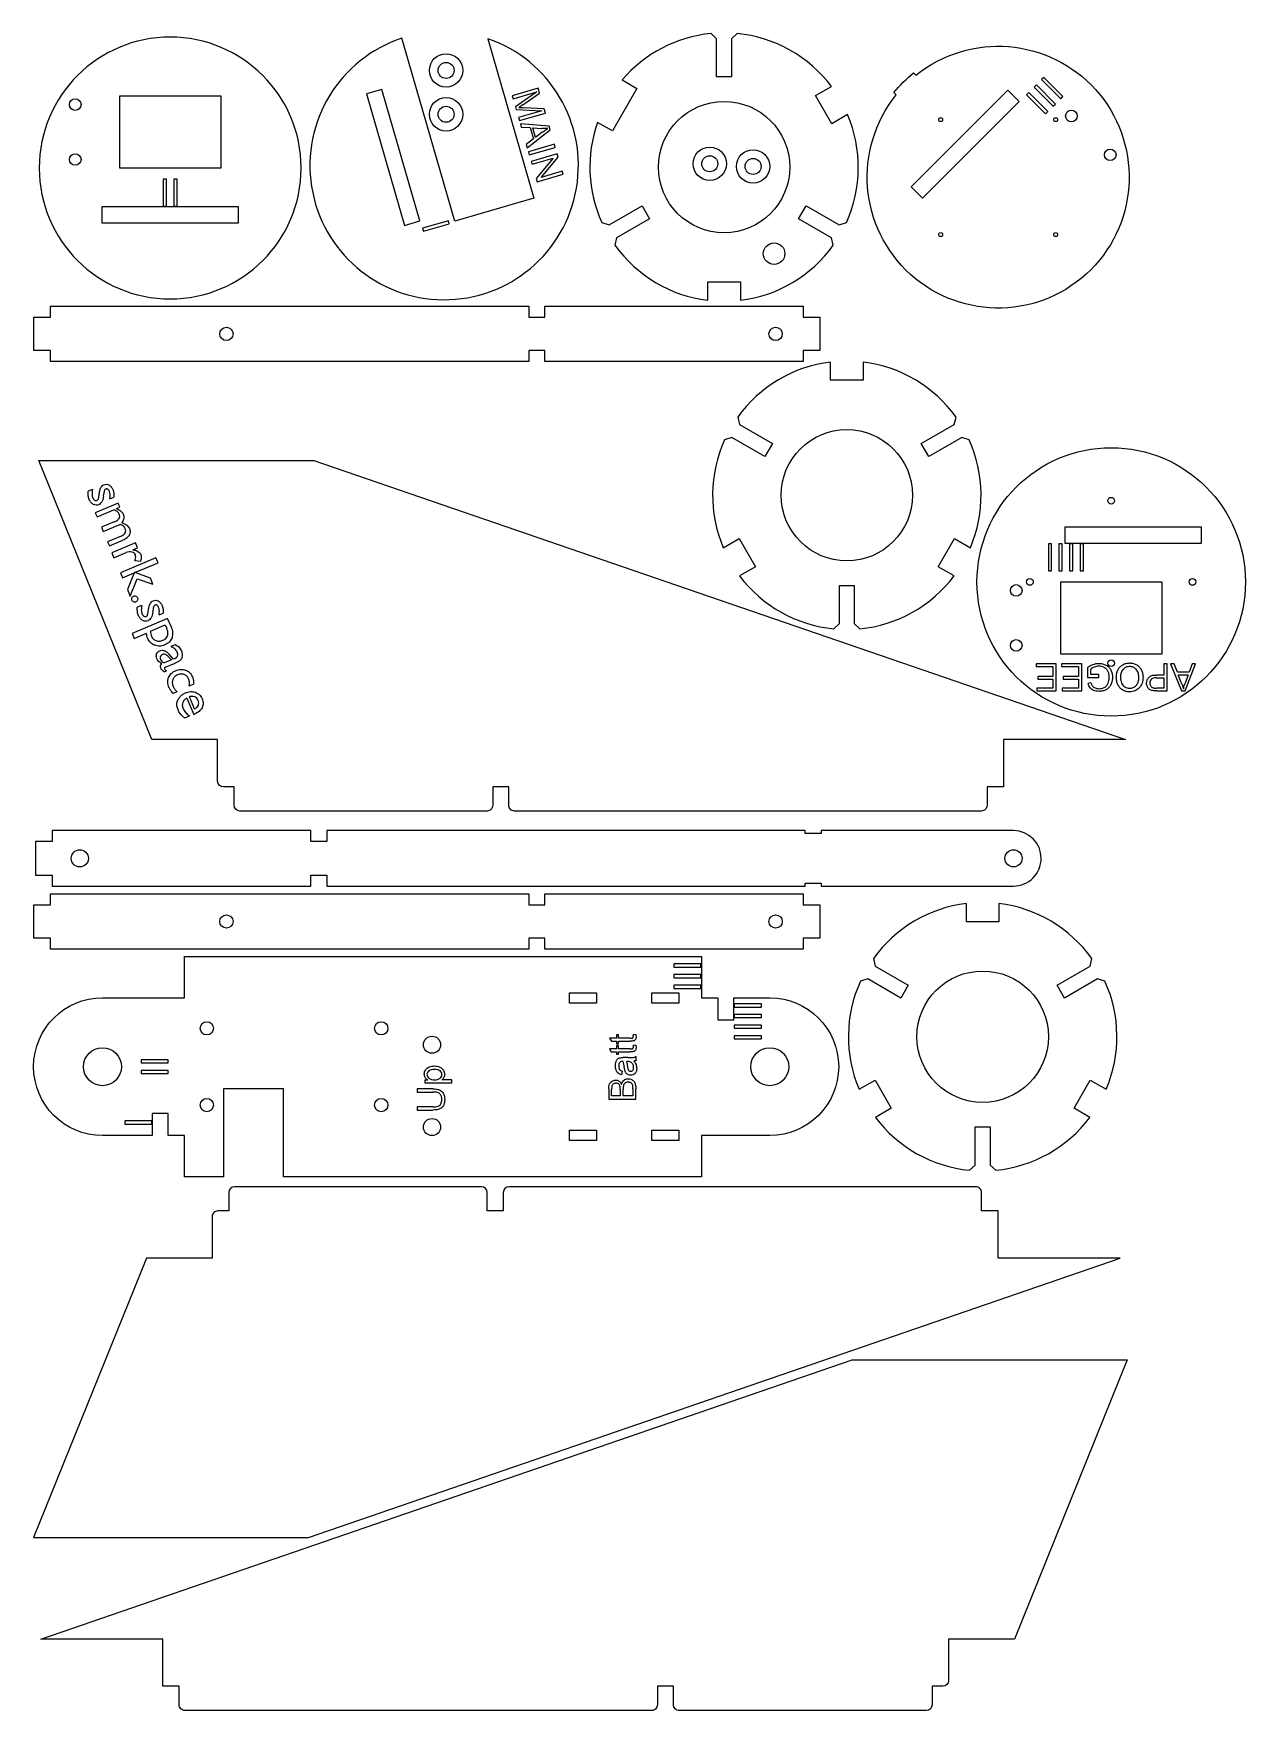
# Model space of a CAD drawing. Extents: x 0 to 221, y -305 to 1.
import ezdxf

# ---------------------------------------------------------------- set-up
doc = ezdxf.new("R2010")
doc.units = 0
doc.header["$MEASUREMENT"] = 0
for name, color, linetype in [('CUTOUTS_D_3_0', 5, 'CONTINUOUS'), ('HOLES_DIAM_0_8_D_3_0', 5, 'CONTINUOUS'), ('HOLES_DIAM_1_3_D_3_0', 5, 'CONTINUOUS'), ('HOLES_DIAM_24_0_D_3_0', 5, 'CONTINUOUS'), ('HOLES_DIAM_2_2_D_3_0', 5, 'CONTINUOUS'), ('HOLES_DIAM_2_5_D_3_0', 5, 'CONTINUOUS'), ('HOLES_DIAM_3_0_D_3_0', 5, 'CONTINUOUS'), ('HOLES_DIAM_3_2_D_3_0', 5, 'CONTINUOUS'), ('HOLES_DIAM_4_0_D_3_0', 5, 'CONTINUOUS'), ('HOLES_DIAM_7_0_D_3_0', 5, 'CONTINUOUS'), ('INSETS_D_0_1', 3, 'CONTINUOUS'), ('PERIMETER_D_3_0', 5, 'CONTINUOUS')]:
    doc.layers.add(name, color=color, linetype=linetype)

msp = doc.modelspace()

# ---------------------------------------------------------------- linework, layer by layer
at = {"layer": 'CUTOUTS_D_3_0'}
for points in [[(67.47568706163733, -34.34453299936186), (70.2802014126234, -33.5350515263722), (63.36979756698142, -9.593395783919078), (60.56528321599541, -10.40287725690872)], [(161.7785054409051, -29.39795655977228), (179.3988993212927, -11.77756267938467), (177.3348546270091, -9.71351798510118), (159.7144607466216, -27.33391186548873)], [(37.28086897746218, -30.94235165870364), (12.36186897746217, -30.94235165870364), (12.36186897746217, -33.86135165870364), (37.28086897746218, -33.86135165870364)], [(187.6909197703987, -89.3282803860496), (187.6909197703987, -92.24728038604947), (212.6099197703987, -92.24728038604947), (212.6099197703987, -89.3282803860496)], [(102.4501699256778, -176.0243585038636), (97.53116992567828, -176.0243585038256), (97.53116992569613, -174.1053585038094), (102.4501699256961, -174.1053585038451)], [(117.4501699256766, -176.0243585039609), (112.5311699256795, -176.0243585039259), (112.5311699256958, -174.1053585039232), (117.4501699256957, -174.1053585039609)], [(102.4501699256961, -199.1053585038451), (102.4501699256778, -201.0243585038636), (97.53116992567828, -201.0243585038257), (97.53116992569613, -199.1053585038094)], [(117.4501699256766, -201.024358503961), (112.5311699256795, -201.0243585039259), (112.5311699256958, -199.1053585039232), (117.4501699256957, -199.1053585039609)]]:
    msp.add_lwpolyline(points, close=True, dxfattribs=at)
at = {"layer": 'HOLES_DIAM_0_8_D_3_0'}
for centre in [(165.1019076886424, -15.10096492712209), (186.0322676594431, -15.10096492712209), (165.1019076886424, -36.03132489792266), (186.0322676594431, -36.03132489792266)]:
    msp.add_circle(centre, 0.359499999999997, dxfattribs=at)
at = {"layer": 'HOLES_DIAM_1_3_D_3_0'}
for centre in [(196.1504197703987, -84.48778091802087), (181.3504203023701, -99.28778038604948), (210.9504192384273, -99.28778038604948), (196.1504197703987, -114.0877798540781)]:
    msp.add_circle(centre, 0.6095000000000184, dxfattribs=at)
at = {"layer": 'HOLES_DIAM_24_0_D_3_0'}
for centre in [(125.6689847171686, -23.73718096224839), (148.0166573768146, -83.49164118628568), (172.743329184704, -182.0984476267171)]:
    msp.add_circle(centre, 11.9595, dxfattribs=at)
at = {"layer": 'HOLES_DIAM_2_2_D_3_0'}
for centre in [(7.521368977462174, -12.35185165870364), (188.8960504994092, -14.42921310883422), (7.521368977462174, -22.35185165870364), (195.9671183112746, -21.50028092069969), (178.8504197703987, -100.8377803860495), (178.8504197703987, -110.8377803860495)]:
    msp.add_circle(centre, 1.0595, dxfattribs=at)
at = {"layer": 'HOLES_DIAM_2_5_D_3_0'}
for centre, radius in [((35.05180794129292, -54.12411481917574), 1.209500000000001), ((135.0518079412929, -54.12411481917574), 1.209500000000006), ((35.05180794129285, -161.1241148191757), 1.209500000000001), ((135.0518079412929, -161.1241148191757), 1.209500000000006), ((31.4906699256963, -180.5798585036878), 1.209500000000023), ((63.24066992569627, -180.5798585036878), 1.209500000000014), ((31.49066992569624, -194.5498585036877), 1.209499999999988), ((63.2406699264169, -194.5498585036877), 1.209500000000023)]:
    msp.add_circle(centre, radius, dxfattribs=at)
at = {"layer": 'HOLES_DIAM_3_0_D_3_0'}
for centre, radius in [((75.0518079412929, -6.124112534545603), 1.4595), ((75.0518079412929, -14.12411253454565), 1.4595), ((123.0518079412929, -23.12411253454565), 1.459499999999998), ((130.949139900151, -23.61705663666881), 1.4595)]:
    msp.add_circle(centre, radius, dxfattribs=at)
at = {"layer": 'HOLES_DIAM_3_2_D_3_0'}
for centre, radius in [((8.35835160195333, -149.62049749676), 1.5595), ((178.3583516019534, -149.6204974967599), 1.559500000000007), ((72.4906699256961, -183.5648585035378), 1.559500000000025), ((72.4906699256961, -198.5648585035378), 1.559500000000016)]:
    msp.add_circle(centre, radius, dxfattribs=at)
at = {"layer": 'HOLES_DIAM_4_0_D_3_0'}
msp.add_circle((134.7689847171686, -39.49884331112519), 1.959499999999998, dxfattribs=at)
at = {"layer": 'HOLES_DIAM_7_0_D_3_0'}
for centre, radius in [((12.49066992570647, -187.5648585028624), 3.4595), ((133.9906699256968, -187.5648585042301), 3.459500000000002)]:
    msp.add_circle(centre, radius, dxfattribs=at)
at = {"layer": 'INSETS_D_0_1'}
for p, q in [((91.82945684577712, -9.38574074390948), (87.10338418647589, -10.74985152350389)), ((87.10338418647589, -10.74985152350389), (87.25779017149989, -11.2848036074332)), ((87.25779017149989, -11.2848036074332), (91.54390997124065, -10.04767869570495)), ((91.54390997124065, -10.04767869570495), (87.67809539776718, -12.74098522269313)), ((89.03723785808623, -12.37786688943929), (92.08631764056253, -10.2756558429184)), ((92.08631764056253, -10.2756558429184), (91.82945684577712, -9.38574074390948)), ((87.67809539776718, -12.74098522269313), (87.82757848550384, -13.25888152887883)), ((87.82757848550384, -13.25888152887883), (92.46224562848198, -13.50553812019639)), ((92.46224562848198, -13.50553812019639), (88.24971894808564, -14.72142146950303)), ((88.24971894808564, -14.72142146950303), (88.40412496410204, -15.25637366080778)), ((88.40412496410204, -15.25637366080778), (93.13019762340326, -13.89226288121337)), ((92.90258236449137, -13.10367131806851), (89.25713835105398, -12.91968725807193)), ((93.13019762340326, -13.89226288121337), (92.90258236449137, -13.10367131806851)), ((91.34036535478401, -18.31741851330524), (90.83785980520383, -16.57644719738002)), ((90.83785980520383, -16.57644719738002), (92.45692295975374, -16.70179000913765)), ((92.57291240611187, -17.39707298946783), (91.34036535478401, -18.31741851330524)), ((10.67133447108836, -82.42905120472918), (9.865590538371691, -82.77106921248108)), ((15.32737127639547, -84.91796985261979), (11.18267908825624, -86.67728730742559)), ((12.67822223862714, -83.63760604819868), (12.72116270375261, -83.26836821261179)), ((13.8261164755844, -84.13033938722899), (14.56276603869395, -83.8176501993172)), ((15.65002214946355, -85.6780876752724), (15.32737127639547, -84.91796985261979)), ((11.18267908825624, -86.67728730742559), (11.50532996132432, -87.43740513007819)), ((11.50532996132432, -87.43740513007819), (14.54640502982676, -86.14654534929599)), ((14.62063783451094, -88.35178191516039), (12.30982035959238, -89.33266573812048)), ((15.04635473970654, -85.9343292880807), (15.65002214946355, -85.6780876752724)), ((12.30982035959238, -89.33266573812048), (12.63441775988639, -90.0973692915434)), ((12.63441775988639, -90.0973692915434), (15.67555850294292, -88.8064816335669)), ((15.89381084258531, -90.92893501348718), (13.43112111767516, -91.97428478184969)), ((13.43112111767516, -91.97428478184969), (13.75377199074325, -92.73440260450229)), ((13.75377199074325, -92.73440260450229), (16.20627515812333, -91.69337677327508)), ((18.48306085240768, -92.14500492818848), (14.18924687800916, -93.96762082580949)), ((14.18924687800916, -93.96762082580949), (14.57714272111843, -94.8814461654917)), ((14.57714272111843, -94.8814461654917), (16.81912110192542, -93.92978280435278)), ((17.99626385525562, -93.43011535048049), (18.87095669551695, -93.05883026787069)), ((18.87095669551695, -93.05883026787069), (18.48306085240768, -92.14500492818848)), ((18.40022568478355, -95.35189081777048), (19.40334799173314, -95.4922227705319)), ((19.64174238795084, -103.5620085960423), (18.83599869907908, -103.9040265002881)), ((24.33290493277894, -105.9263708937023), (17.88818790284023, -108.6619909705085)), ((21.64862993128872, -104.7705622561047), (21.69157060984219, -104.4013251564866)), ((22.79652433631082, -105.2632961548492), (23.53317396660174, -104.9506069384206)), ((24.96934130560629, -107.4257210283243), (24.33290493277894, -105.9263708937023)), ((17.88818790284023, -108.6619909705085), (18.2819237934151, -109.5895745998289)), ((18.2819237934151, -109.5895745998289), (20.52371572474618, -108.6379903817969)), ((21.25809866922594, -108.2382681258416), (23.91534604471701, -107.1103335345066)), ((23.91534604471701, -107.1103335345066), (24.18183146042901, -107.7381338317317)), ((24.54822248425955, -112.9693807659204), (25.04254868328826, -113.4800383607681)), ((25.41106092512825, -113.323614194642), (24.57176328699308, -112.3898343893062)), ((25.72566250437325, -110.7219869539077), (24.92002077552331, -111.0639615786919)), ((25.04254868328826, -113.4800383607681), (23.71891570462071, -114.041887226117)), ((23.74463158254235, -115.642491630839), (24.16092926181045, -115.4657837499432)), ((23.96086297805681, -114.8200231566355), (25.7545458563863, -114.0586499465187)), ((25.66504746634075, -113.2158033042412), (25.41106092512825, -113.323614194642)), ((191.8473836435671, -114.8796766722182), (191.8473836435671, -116.6742178943266)), ((192.4144053415652, -116.165242181245), (192.4144053415652, -115.1734420093665)), ((206.3161790327426, -114.2041236023341), (205.7355144276019, -114.2041236023341)), ((205.7355144276019, -114.2041236023341), (205.7355144276019, -116.2368658046161)), ((206.3161790327426, -119.1231236023341), (206.3161790327426, -114.2041236023341)), ((28.2828742657826, -118.213887345034), (29.08275173432907, -117.8743595035825)), ((191.8473836435671, -116.6742178943266), (193.8843917803164, -116.6709377489124)), ((192.451909028888, -117.6509157703956), (191.9322108290907, -117.7934615949621)), ((193.8843917803164, -116.165242181245), (192.4144053415652, -116.165242181245)), ((193.8843917803164, -116.6709377489124), (193.8843917803164, -116.165242181245)), ((204.4021511391706, -116.7459067864708), (205.7355144276019, -116.7459067863856)), ((205.7355144276019, -116.2368658046161), (204.4130903154298, -116.2368629958399)), ((205.7355144276019, -118.6140826205646), (204.4161962181487, -118.6140822565945)), ((205.7355144276019, -116.7459067863856), (205.7355144276019, -118.6140826205646)), ((208.9108412590812, -117.6157603554095), (208.3683955237406, -116.1763295692836)), ((208.3683955237406, -116.1763295692836), (210.1804364926688, -116.1763295692836)), ((210.1804364926688, -116.1763295692836), (209.6110196491569, -117.697132274887)), ((25.32521596423868, -119.5775888204684), (26.06769706967856, -119.2624242896977)), ((27.84004493239951, -120.4654477934348), (29.09759830621925, -123.4280578842977)), ((29.24889756031484, -122.3946398237074), (28.31025336750537, -120.1833326814104)), ((204.4707203857027, -119.1231237984241), (206.3161790327426, -119.1231236023341)), ((27.45961831979793, -124.0367370567404), (28.36440584315898, -123.6526775390529)), ((29.09759830621925, -123.4280578842977), (29.24125496152499, -123.3670792519395)), ((104.8184585853139, -182.3789553907534), (105.1376392432146, -182.908641144232)), ((106.0525699425892, -182.3796480178294), (104.8184585853139, -182.3789553907534)), ((105.1376392432146, -182.908641144232), (106.0522727647838, -182.9091544690124)), ((106.0522727647838, -182.9091544690124), (106.0520200946933, -183.3593578168404)), ((106.052916407397, -181.7623228091148), (106.0525699425892, -182.3796480178294)), ((106.4494061740162, -181.762545333238), (106.052916407397, -181.7623228091148)), ((106.4485098613125, -183.3595803409636), (106.4487625314031, -182.9093769931356)), ((106.4487625314031, -182.9093769931356), (108.573379627432, -182.9105694036241)), ((106.4490597092085, -182.3798705419525), (106.4494061740162, -181.762545333238)), ((108.607060907836, -182.3810785202199), (106.4490597092085, -182.3798705419525)), ((109.5954759370345, -181.6814477895489), (109.1308760601842, -181.757153021727)), ((104.8173694930171, -184.3196107934681), (105.1365500561591, -184.8492953548003)), ((106.0514807779293, -184.3203034205035), (104.8173694930171, -184.3196107934681)), ((105.1365500561591, -184.8492953548003), (106.0511836007929, -184.8498086795938)), ((106.0511836007929, -184.8498086795938), (106.0509309300334, -185.3000132195145)), ((106.0509309300334, -185.3000132195145), (106.4474206966526, -185.3002357436376)), ((106.0518272427371, -183.7029782117889), (106.0514807779293, -184.3203034205035)), ((106.4483170093563, -183.703200735912), (106.0518272427371, -183.7029782117889)), ((106.0520200946933, -183.3593578168404), (106.4485098613125, -183.3595803409636)), ((106.4474206966526, -185.3002357436376), (106.4476733674122, -184.850031203717)), ((106.4476733674122, -184.850031203717), (108.5722904375028, -184.851223614191)), ((106.4479705445485, -184.3205259446266), (106.4483170093563, -183.703200735912)), ((108.6059713346833, -184.3217339175526), (106.4479705445485, -184.3205259446266)), ((108.1145738057944, -185.9150874260523), (107.2960122849157, -185.9146281819721)), ((109.5943867723746, -183.6221031922229), (109.129786942181, -183.6978084167986)), ((109.6723982705448, -186.4299831812619), (109.6728101493237, -185.6961044511158)), ((107.0758024621033, -189.0405489625959), (107.1688754676349, -188.3608652419437)), ((107.8698428936075, -186.6166866646597), (108.0386260031516, -186.6167794404901)), ((72.63707946788821, -191.6047633626162), (69.7893285361468, -191.6047672633209)), ((69.7893285361468, -191.6047672633209), (69.7893285361468, -192.1854318684616)), ((69.7893285361468, -192.1854318684616), (72.63414222905237, -192.185431965699)), ((71.16722758685938, -190.0222299698867), (71.16722758685938, -190.5005754536666)), ((71.7157589184618, -190.0222299698867), (71.16722758685938, -190.0222299698867)), ((71.16722758685938, -190.5005754536666), (76.09645932018151, -190.5005754536666)), ((76.09645932018151, -189.9676595334091), (74.26757501911572, -189.9676595334091)), ((76.09645932018151, -190.5005754536666), (76.09645932018151, -189.9676595334091)), ((104.6694782040169, -191.6194693846685), (104.6684553096001, -193.454082059071)), ((105.1778221005573, -192.8737035352169), (105.1784057268958, -191.8339720196278)), ((106.7703656171801, -191.752948596629), (106.7697361159521, -192.874596973838)), ((107.2787767195283, -192.8748826654838), (107.2794484331266, -191.678034593205)), ((109.0794611080381, -191.5905856480858), (109.0787398206757, -192.8758928686328)), ((109.5874545348941, -193.4568427759457), (109.5885057171726, -191.5913791244333)), ((69.7893285361468, -194.8755721453704), (69.7893285361468, -195.4562364524879)), ((72.63430266824383, -194.8755721453697), (69.7893285361468, -194.8755721453704)), ((104.6684553096001, -193.454082059071), (109.5874545348941, -193.4568427759457)), ((106.7697361159521, -192.874596973838), (105.1778221005573, -192.8737035352169)), ((109.0787398206757, -192.8758928686328), (107.2787767195283, -192.8748826654838)), ((69.7893285361468, -195.4562364524879), (72.63706145383571, -195.4562406072355))]:
    msp.add_line(p, q, dxfattribs=at)
for points in [[(185.9967941481647, -12.25073566437804), (182.5185358915082, -8.772477407721379), (182.1079442223524, -9.183069076877171), (185.586202479009, -12.66132733353378)], [(183.8907861232855, -7.400227175944099), (183.4801944014462, -7.810818897783388), (186.9584526581028, -11.28907715443999), (187.3690443799421, -10.8784854326007)], [(34.08086897746219, -23.86135165870364), (34.08086897746219, -10.84235165870364), (15.56186897746218, -10.84235165870364), (15.56186897746218, -23.86135165870364)], [(181.1462857124143, -10.14472758681516), (180.7356940432586, -10.55531925597096), (184.2139522999153, -14.03357751262756), (184.624543969071, -13.62298584347182)], [(89.65547061112312, -19.5917623537117), (89.84005502623995, -20.23127006134536), (94.00782856945497, -16.9328866202363), (93.82540864210037, -16.30087795636604), (88.5754653208777, -15.84999625195341), (88.74608595426673, -16.4411253029328), (90.35329453459781, -16.54875738854238), (90.9486667461534, -18.61147280229868)], [(90.04583276589739, -20.9442037642644), (90.20685940426455, -21.50209363977173), (94.93293206356577, -20.13798286017732), (94.77190542519864, -19.58009298467)], [(90.55090092731902, -22.69405345718161), (90.70436114014242, -23.22572883645742), (94.56864563443094, -22.11036042930775), (91.44987650214287, -25.80862739729663), (91.62086162454227, -26.40101925007494), (96.3469342838435, -25.0369084704805), (96.19347407102009, -24.5052330912047), (92.33255863501176, -25.61962906964912), (95.44796160542185, -21.92234456518646), (95.27697358662024, -21.3299426775872)], [(23.56070947590987, -30.86135165870364), (24.14137385753315, -30.86135165870364), (24.14137385753315, -25.94235165870364), (23.56070947590987, -25.94235165870364)], [(26.08202867177647, -30.86135165870364), (26.08202867177647, -25.94235165870364), (25.501364364659, -25.94235165870364), (25.501364364659, -30.86135165870364)], [(70.91093111185296, -35.42817884826472), (75.63700377115418, -34.06406806867031), (75.47597702947928, -33.50617783524487), (70.74990437017806, -34.87028861483927)], [(184.7023581997543, -92.32828038604949), (184.7023581997543, -97.24728038604947), (185.2830225813776, -97.24728038604947), (185.2830225813776, -92.32828038604949)], [(186.6430130885034, -92.32828038604949), (186.6430130885034, -97.24728038604947), (187.2236773956209, -97.24728038604947), (187.2236773956209, -92.32828038604949)], [(188.5836679027468, -92.32828038604949), (188.5836679027468, -97.24728038604947), (189.164331911841, -97.24728038604947), (189.164331911841, -92.32828038604949)], [(190.5243224189669, -92.32828038604949), (190.5243224189669, -97.24728038604947), (191.104987620154, -97.24728038604947), (191.104987620154, -92.32828038604949)], [(18.37720818256565, -97.58756726031089), (22.61201773473812, -95.78999725396989), (22.22606888464253, -94.8807587423853), (15.74466326522298, -97.6319522014683), (16.13061211531857, -98.54119071305288), (18.2672666602918, -97.63423466777198)], [(18.79915293384852, -98.72624042034448), (21.67566724927536, -99.6663142613933), (21.21315619510403, -98.5767065002041), (18.37720818256565, -97.58756726031089), (18.29807912194525, -97.55996814406149), (18.2672666602918, -97.63423466777198), (17.02084634079853, -100.6384511192872), (17.54113627291889, -101.8641773867872)], [(186.8909197703987, -99.32828038604949), (186.8909197703987, -112.3472803860495), (205.4099197703987, -112.3472803860495), (205.4099197703987, -99.32828038604949)], [(182.4681207193728, -114.2041236023341), (182.4681207193728, -114.7131642860805), (185.5376979364748, -114.7131642860805), (185.5376979364748, -116.4960744838153), (182.7716681017275, -116.4960744838153), (182.7716681017275, -117.0017048878108), (185.5376979364748, -117.0017048878108), (185.5376979364748, -118.6140826205646), (182.5840827478762, -118.6140826205646), (182.5840827478762, -119.1231236023341), (186.1183619455691, -119.1231236023341), (186.1183619455691, -114.2041236023341)], [(187.1270581735964, -114.7131642860805), (190.1966353906985, -114.7131642860805), (190.1966353906985, -116.4960744838153), (187.4306055559512, -116.4960744838153), (187.4306055559512, -117.0017048878108), (190.1966353906985, -117.0017048878108), (190.1966353906985, -118.6140826205646), (187.2430202020998, -118.6140826205646), (187.2430202020998, -119.1231236023341), (190.7772993997927, -119.1231236023341), (190.7772993997927, -114.2041236023341), (187.1270581735964, -114.2041236023341)], [(207.6112782421053, -114.2041236023341), (206.9456649026279, -114.2041236023341), (208.9588982800846, -119.1231236023341), (209.616706599694, -119.1231236023341), (211.5057905954973, -114.2041236023341), (210.8905306303547, -114.2041236023341), (210.3414174014376, -115.7184481481944), (208.1944977703035, -115.7184481481944)], [(116.531169925682, -168.8338717333598), (116.5311699256836, -169.4145363385005), (121.4501699256836, -169.4145363384868), (121.4501699256819, -168.8338717333461)], [(121.450169925689, -171.3551908547069), (121.4501699256874, -170.7745265475895), (116.5311699256874, -170.7745265476031), (116.531169925689, -171.3551908547205)], [(121.4501699256928, -172.7151813618328), (116.5311699256928, -172.7151813618465), (116.5311699256944, -173.2958456689639), (121.4501699256944, -173.2958456689503)], [(127.5311699256966, -176.1135438760481), (127.5311699256966, -176.6942084811888), (132.4501699256967, -176.6942084811888), (132.4501699256967, -176.1135438760481)], [(132.4501699256967, -178.0541989883146), (127.5311699256966, -178.0541989883146), (127.5311699256966, -178.6348632954321), (132.4501699256967, -178.6348632954321)], [(132.4501699256967, -179.9948538025579), (127.5311699256966, -179.9948538025579), (127.5311699256966, -180.5755181096754), (132.4501699256967, -180.5755181096754)], [(132.4501699256967, -182.5161729984245), (132.4501699256967, -181.9355086168013), (127.5311699256966, -181.9355086168013), (127.5311699256966, -182.5161729984245)], [(24.45016992569612, -186.3041990002149), (19.5311699256961, -186.3041990002131), (19.5311699256961, -186.8848630093074), (24.45016992569612, -186.8848630093091)], [(19.5311699256961, -188.2448536654449), (19.5311699256961, -188.8255180470682), (24.45016992569612, -188.8255180470699), (24.45016992569612, -188.2448536654466)], [(16.53116992569622, -198.0155826129862), (21.45016992569623, -198.0155826129852), (21.45016992569614, -197.4349182313618), (16.53116992569616, -197.4349182313629)]]:
    msp.add_lwpolyline(points, close=True, dxfattribs=at)
for points, knots in [([(89.03723785808623, -12.37786688943929), (88.91213472884374, -12.46354559550922), (88.78713424718069, -12.54915330259692), (88.66145595866365, -12.63352973174133), (88.57227174014892, -12.69340519617596), (88.48262047620261, -12.75274504040473), (88.39289519920456, -12.81213352489935), (88.3574163362324, -12.83561671686047), (88.32193747326022, -12.85909990882161), (88.28645861028804, -12.88258310078272)], [0, 0, 0, 0, 0.0454880224393644, 0.0454880224393644, 0.0454880224393644, 0.0777673745924126, 0.0777673745924126, 0.0777673745924126, 0.0905311659139326, 0.0905311659139326, 0.0905311659139326, 0.0905311659139326]), ([(88.28645861028792, -12.88258310078272), (88.32898626728922, -12.88385133280444), (88.37151392429058, -12.88511956482617), (88.41404158129194, -12.88638779684787), (88.53200571252887, -12.88990564615342), (88.64986609150375, -12.89342080060727), (88.76758787271822, -12.89783750769512), (88.9306723123681, -12.90395613920994), (89.09383354183731, -12.91181785588846), (89.25713835105398, -12.91968725807193)], [-0.0127637270335195, -0.0127637270335195, -0.0127637270335195, -0.0127637270335195, 0, 0, 0, 0.035404301036541, 0.035404301036541, 0.035404301036541, 0.0844512194247434, 0.0844512194247434, 0.0844512194247434, 0.0844512194247434]), ([(93.59743908364817, -16.68591280074995), (93.5462705187507, -16.68922039660464), (93.4951019538533, -16.69252799245933), (93.44393338895586, -16.69583558831403), (93.27984610175116, -16.70644238238877), (93.11653784554744, -16.71697601665632), (92.95395754453708, -16.71804606452002), (92.78911522630548, -16.71913100020643), (92.62341409770664, -16.71049780385518), (92.45692295975374, -16.70179000913744)], [-0.0153681714297401, -0.0153681714297401, -0.0153681714297401, -0.0153681714297401, 0, 0, 0, 0.0492826321054503, 0.0492826321054503, 0.0492826321054503, 0.0992509448366541, 0.0992509448366541, 0.0992509448366541, 0.0992509448366541]), ([(92.57291240611187, -17.39707298946783), (92.7364316118057, -17.27545281822637), (92.89959253331989, -17.15410857106139), (93.06626829485452, -17.03860389522912), (93.19849087391401, -16.94697493855688), (93.33345496162326, -16.85865390551898), (93.46872174119736, -16.77014050265618), (93.51162752201432, -16.74206460202075), (93.55453330283126, -16.71398870138532), (93.5974390836482, -16.6859128007499)], [0, 0, 0, 0, 0.0611192570066893, 0.0611192570066893, 0.0611192570066893, 0.1096046859449718, 0.1096046859449718, 0.1096046859449718, 0.1249839623156569, 0.1249839623156569, 0.1249839623156569, 0.1249839623156569]), ([(10.67133447108836, -82.42905120472918), (10.64784723032858, -82.5549571871143), (10.62564793888754, -82.68178074085208), (10.61228316819279, -82.81032908081698), (10.59688349569717, -82.9584500161132), (10.59342218308893, -83.1067260160113), (10.58994293230541, -83.2539231277002), (10.58993566760421, -83.25423047634948), (10.58992840290307, -83.25453782499878), (10.58992113820187, -83.25484517364819)], [0.0075416881625886, 0.0075416881625886, 0.0075416881625886, 0.0075416881625886, 0.0458073081064354, 0.0458073081064354, 0.0458073081064354, 0.0898991992761032, 0.0898991992761032, 0.0898991992761032, 0.0899912634684084, 0.0899912634684084, 0.0899912634684084, 0.0899912634684084]), ([(11.86845157339332, -83.4733596614048), (11.86845581553439, -83.47331905516108), (11.86846005767529, -83.47327844891808), (11.86846429981625, -83.4732378426751), (11.89826342199206, -83.18799734509088), (11.9280104272222, -82.90490368712108), (12.00057420602326, -82.63477229134398), (12.04856052370036, -82.45613480599698), (12.1158952311626, -82.2808380306158), (12.18394080444574, -82.10430073116319)], [-1.21746351634e-05, -1.21746351634e-05, -1.21746351634e-05, -1.21746351634e-05, 0, 0, 0, 0.0855213075072546, 0.0855213075072546, 0.0855213075072546, 0.1420764194102831, 0.1420764194102831, 0.1420764194102831, 0.1420764194102831]), ([(12.1839408044458, -82.10430073116328), (12.25953407541135, -81.98707950838718), (12.33391290721818, -81.87320880405048), (12.42844749831818, -81.78692626259948), (12.51926556991617, -81.70403582074138), (12.63401345013136, -81.64174391274028), (12.75203478728287, -81.57852474494979)], [0.0004088486623853, 0.0004088486623853, 0.0004088486623853, 0.0004088486623853, 0.0415204795160638, 0.0415204795160638, 0.0415204795160638, 0.0810158535472551, 0.0810158535472551, 0.0810158535472551, 0.0810158535472551]), ([(12.75203478728287, -81.57852474494979), (12.91206695058901, -81.5291088712934), (13.06806588696026, -81.48226024838209), (13.21617242793525, -81.48866108918838), (13.3643739509057, -81.4950660349088), (13.51582109317229, -81.5552691882998), (13.67106127251583, -81.61842919339108)], [0.0003780847570181, 0.0003780847570181, 0.0003780847570181, 0.0003780847570181, 0.0490423429945624, 0.0490423429945624, 0.0490423429945624, 0.097737810038455, 0.097737810038455, 0.097737810038455, 0.097737810038455]), ([(13.08754171938421, -82.37048584314468), (13.08600816299179, -82.37141035401629), (13.08447460659937, -82.3723348648879), (13.0829410502069, -82.3732593757596), (13.0361628534435, -82.4014598069119), (12.98593530521163, -82.4310719810274), (12.94502154884771, -82.47502946732848), (12.8978307992632, -82.52573091624839), (12.87046970098237, -82.58751928496858), (12.84421178764609, -82.64507580020398), (12.84383023463982, -82.6459121523215), (12.8434486816335, -82.64674850443899), (12.84306712862724, -82.64758485655639)], [-0.0005250735850022, -0.0005250735850022, -0.0005250735850022, -0.0005250735850022, 0, 0, 0, 0.0160163627471688, 0.0160163627471688, 0.0160163627471688, 0.0344899577144547, 0.0344899577144547, 0.0344899577144547, 0.0347583970076479, 0.0347583970076479, 0.0347583970076479, 0.0347583970076479]), ([(13.46242946413588, -82.40683102610708), (13.46116064025676, -82.4061880391395), (13.45989181637765, -82.4055450521719), (13.45862299249853, -82.40490206520428), (13.40353449992563, -82.3769855171536), (13.34444995682344, -82.34579882278328), (13.2764716848456, -82.3398112345069), (13.21108332082031, -82.3340517676881), (13.14971970888439, -82.3526890681502), (13.09270635426867, -82.36900760549659), (13.09098480930714, -82.3695003513794), (13.08926326434556, -82.3699930972621), (13.08754171938403, -82.37048584314488)], [-0.0004102592661147, -0.0004102592661147, -0.0004102592661147, -0.0004102592661147, 0, 0, 0, 0.0178122156325332, 0.0178122156325332, 0.0178122156325332, 0.0349458026742562, 0.0349458026742562, 0.0349458026742562, 0.0354631593645259, 0.0354631593645259, 0.0354631593645259, 0.0354631593645259]), ([(13.74834986246498, -82.77556829846958), (13.74780603461772, -82.77440945075159), (13.74726220677042, -82.7732506030336), (13.74671837892311, -82.77209175531559), (13.71217579248315, -82.69848464293918), (13.67661881795681, -82.62172731342488), (13.62244889212104, -82.55513913470949), (13.57610240317314, -82.49816788652569), (13.51974547506842, -82.45308529366068), (13.46575031341359, -82.40951096576919), (13.46464336365437, -82.4086176525484), (13.46353641389521, -82.40772433932759), (13.46242946413605, -82.4068310261068)], [-0.0003781126169661, -0.0003781126169661, -0.0003781126169661, -0.0003781126169661, 0, 0, 0, 0.0240167689465708, 0.0240167689465708, 0.0240167689465708, 0.0445649402680593, 0.0445649402680593, 0.0445649402680593, 0.0449861964065527, 0.0449861964065527, 0.0449861964065527, 0.0449861964065527]), ([(13.67106127251583, -81.61842919339108), (13.81884556025409, -81.71969322602598), (13.96350058937389, -81.81972115790839), (14.07424989466631, -81.94444356935438), (14.19827993748623, -82.08412233294959), (14.2855352842015, -82.2612571878563), (14.37372845448442, -82.4420277958863)], [0.0004282314412374, 0.0004282314412374, 0.0004282314412374, 0.0004282314412374, 0.0532693112043791, 0.0532693112043791, 0.0532693112043791, 0.1124469409725634, 0.1124469409725634, 0.1124469409725634, 0.1124469409725634]), ([(14.37372845448448, -82.4420277958863), (14.44652453311568, -82.6606625266019), (14.51822309853384, -82.8771618165585), (14.55030632360189, -83.09668347649469), (14.58444416890626, -83.33026337539678), (14.57452998232799, -83.57264379015098), (14.56276603869395, -83.8176501993172)], [0.0002662810816438, 0.0002662810816438, 0.0002662810816438, 0.0002662810816438, 0.0687860946153988, 0.0687860946153988, 0.0687860946153988, 0.1416939394388221, 0.1416939394388221, 0.1416939394388221, 0.1416939394388221]), ([(9.884015835131493, -83.60225321135479), (9.872749951883407, -83.47634925206779), (9.861611585472588, -83.3512174572461), (9.857754057491206, -83.226684231745), (9.853083420127916, -83.0759012591254), (9.859019742737246, -82.92394032900918), (9.865590538371691, -82.77106921248108)], [0.0001854052476176, 0.0001854052476176, 0.0001854052476176, 0.0001854052476176, 0.0380701429529384, 0.0380701429529384, 0.0380701429529384, 0.0839404184969884, 0.0839404184969884, 0.0839404184969884, 0.0839404184969884]), ([(10.08485215412935, -84.29492475068488), (10.03710765667, -84.17533221400208), (9.990002238359011, -84.05700041290538), (9.955976887734721, -83.93641444276099), (9.92544741883944, -83.8282178905672), (9.90478773227511, -83.71586621000148), (9.884015835131436, -83.60225321135479)], [0.0001518768520286, 0.0001518768520286, 0.0001518768520286, 0.0001518768520286, 0.0386735445311045, 0.0386735445311045, 0.0386735445311045, 0.0732373633787334, 0.0732373633787334, 0.0732373633787334, 0.0732373633787334]), ([(10.84224800621126, -85.17768558599599), (10.68290638883326, -85.06957541387129), (10.52672977515772, -84.9626987335613), (10.40713174483648, -84.8286896392828), (10.27346370979939, -84.67891516338898), (10.17967015770398, -84.48872075702798), (10.08485215412907, -84.294924750685)], [0.0004224257614591, 0.0004224257614591, 0.0004224257614591, 0.0004224257614591, 0.0572000062172178, 0.0572000062172178, 0.0572000062172178, 0.1206571350118478, 0.1206571350118478, 0.1206571350118478, 0.1206571350118478]), ([(10.58992113820261, -83.25484517364819), (10.58992787223195, -83.2551525343716), (10.58993460626129, -83.25545989509499), (10.58994134029064, -83.2557672558184), (10.59280690729832, -83.38656008497858), (10.59554517393593, -83.51950767831099), (10.61966837338127, -83.65104491549039), (10.63876039297702, -83.7551484990758), (10.67067659007478, -83.85525491576709), (10.7019751859022, -83.9537795654513), (10.70227882195024, -83.95473537942539), (10.70258245799829, -83.95569119339959), (10.70288609404628, -83.9566470073737)], [-9.16362096522e-05, -9.16362096522e-05, -9.16362096522e-05, -9.16362096522e-05, 0, 0, 0, 0.0389944394367047, 0.0389944394367047, 0.0389944394367047, 0.0698561252400087, 0.0698561252400087, 0.0698561252400087, 0.0701555227070506, 0.0701555227070506, 0.0701555227070506, 0.0701555227070506]), ([(10.70288609404645, -83.95664700737359), (10.70332762812779, -83.95754746440008), (10.7037691622092, -83.95844792142648), (10.7042106962906, -83.95934837845289), (10.74388453838486, -84.0402585309966), (10.78459636782918, -84.1241727353345), (10.84464404807244, -84.1967698650455), (10.90042203152075, -84.2642049680006), (10.96891222516371, -84.31707261980799), (11.03489166595523, -84.36841490170949), (11.03570045734517, -84.36904426738829), (11.03650924873511, -84.3696736330671), (11.03731804012477, -84.3703029987457)], [-0.0002964234827769, -0.0002964234827769, -0.0002964234827769, -0.0002964234827769, 0, 0, 0, 0.0266349959024828, 0.0266349959024828, 0.0266349959024828, 0.0513761075420566, 0.0513761075420566, 0.0513761075420566, 0.0516793898650265, 0.0516793898650265, 0.0516793898650265, 0.0516793898650265]), ([(11.82683501446149, -85.22194624302449), (11.65688098174348, -85.2741219725373), (11.49090416696623, -85.32342156016699), (11.33279841095327, -85.3167575369576), (11.1725971360147, -85.31000518940678), (11.00932177901518, -85.2453159193775), (10.84224800621126, -85.17768558599599)], [0.0007201575172839, 0.0007201575172839, 0.0007201575172839, 0.0007201575172839, 0.0524121376892276, 0.0524121376892276, 0.0524121376892276, 0.1047892385391674, 0.1047892385391674, 0.1047892385391674, 0.1047892385391674]), ([(11.03731804012398, -84.3703029987467), (11.03821256890859, -84.37080306167698), (11.0391070976932, -84.37130312460738), (11.04000162647782, -84.37180318753778), (11.10570745680332, -84.40853431416048), (11.1754767903131, -84.44892227794179), (11.25618733269511, -84.4578678804755), (11.32610387968225, -84.4656171239003), (11.39328777596614, -84.4485525882757), (11.45629724118783, -84.4334377310895), (11.45792219863301, -84.43304793251508), (11.45954715607826, -84.43265813394069), (11.46117211352345, -84.43226833536619)], [-0.0002949659361796, -0.0002949659361796, -0.0002949659361796, -0.0002949659361796, 0, 0, 0, 0.0216661353860967, 0.0216661353860967, 0.0216661353860967, 0.0404347042501679, 0.0404347042501679, 0.0404347042501679, 0.0409187287630657, 0.0409187287630657, 0.0409187287630657, 0.0409187287630657]), ([(11.46117211352311, -84.4322683353663), (11.46265298350141, -84.43149409139048), (11.46413385347967, -84.43071984741488), (11.46561472345792, -84.4299456034392), (11.52180970594753, -84.4005651532342), (11.58194106172749, -84.3699023310997), (11.63063884845809, -84.32093024378), (11.67758694968148, -84.27371769744138), (11.7074432261694, -84.21598827611888), (11.73602987367121, -84.1620241308583), (11.73669263451745, -84.16077301099278), (11.73735539536369, -84.15952189112718), (11.73801815620993, -84.15827077126158)], [-0.0004886649594759, -0.0004886649594759, -0.0004886649594759, -0.0004886649594759, 0, 0, 0, 0.0185435043211478, 0.0185435043211478, 0.0185435043211478, 0.0364207504211093, 0.0364207504211093, 0.0364207504211093, 0.0368352215042604, 0.0368352215042604, 0.0368352215042604, 0.0368352215042604]), ([(11.73801815620993, -84.15827077126158), (11.73840692713122, -84.1569093712366), (11.73879569805251, -84.1555479712116), (11.7391844689738, -84.15418657118659), (11.76335658730534, -84.0695405220639), (11.78779437823272, -83.98406710408989), (11.80677693300635, -83.8965850449695), (11.83725307226126, -83.75613422326188), (11.8528863608712, -83.61410855610438), (11.86843811063846, -83.47348139870229), (11.86844259822118, -83.4734408196027), (11.86844708580395, -83.473400240503), (11.86845157338672, -83.47335966140298)], [-0.0004241375015489, -0.0004241375015489, -0.0004241375015489, -0.0004241375015489, 0, 0, 0, 0.0263710615044483, 0.0263710615044483, 0.0263710615044483, 0.0687093111392194, 0.0687093111392194, 0.0687093111392194, 0.0687215281823723, 0.0687215281823723, 0.0687215281823723, 0.0687215281823723]), ([(12.67822223862714, -83.63760604819868), (12.62881963170275, -84.0188814323711), (12.57868208286328, -84.39389337975388), (12.39228084122027, -84.6786367420024), (12.25681924517079, -84.88556556916399), (12.04406952758285, -85.05300357945248), (11.82683501446149, -85.22194624302449)], [0, 0, 0, 0, 0.1097622552018912, 0.1097622552018912, 0.1097622552018912, 0.1895287317799186, 0.1895287317799186, 0.1895287317799186, 0.1895287317799186]), ([(12.84306712862747, -82.64758485655659), (12.84280247393093, -82.64846521185419), (12.84253781923434, -82.64934556715178), (12.8422731645378, -82.65022592244938), (12.81750935936594, -82.73260098457888), (12.79240862595151, -82.8159567357335), (12.77367617696439, -82.90170887598609), (12.74705814612042, -83.02355910046839), (12.73407289220876, -83.1467022388571), (12.72116270375261, -83.26836821261179)], [-0.0002752530484432, -0.0002752530484432, -0.0002752530484432, -0.0002752530484432, 0, 0, 0, 0.0257554955686095, 0.0257554955686095, 0.0257554955686095, 0.0623529834848666, 0.0623529834848666, 0.0623529834848666, 0.0623529834848666]), ([(13.8261164755844, -84.13033938722899), (13.85966200851664, -83.8792140273884), (13.88941946926917, -83.62593256110299), (13.86726445209746, -83.373469642614), (13.8495572393428, -83.17169075994778), (13.79907128558597, -82.97446388331818), (13.74929883292594, -82.77928952755329), (13.74898250943892, -82.7780491178587), (13.74866618595183, -82.7768087081642), (13.74834986246475, -82.77556829846958)], [0.0070209601726125, 0.0070209601726125, 0.0070209601726125, 0.0070209601726125, 0.0819944311119567, 0.0819944311119567, 0.0819944311119567, 0.141916352661033, 0.141916352661033, 0.141916352661033, 0.1422971800095667, 0.1422971800095667, 0.1422971800095667, 0.1422971800095667]), ([(15.20550015025668, -86.4765608776282), (15.20466720509904, -86.4760065091923), (15.20383425994152, -86.4754521407564), (15.20300131478393, -86.4748977723205), (15.11656154958911, -86.4173676012208), (15.02902450048782, -86.3590224903395), (14.93533086782952, -86.3095585701835), (14.81453269062149, -86.24578527820108), (14.68716422668484, -86.1987088036579), (14.56149225447666, -86.1521364706723), (14.55646317959338, -86.1502727635469), (14.55143410471004, -86.14840905642149), (14.54640502982676, -86.14654534929599)], [-0.0002992117558518, -0.0002992117558518, -0.0002992117558518, -0.0002992117558518, 0, 0, 0, 0.0310510166067259, 0.0310510166067259, 0.0310510166067259, 0.0710847531598678, 0.0710847531598678, 0.0710847531598678, 0.0726868021724414, 0.0726868021724414, 0.0726868021724414, 0.0726868021724414]), ([(14.62063783451248, -88.35178191515979), (14.8226642088357, -88.2661293466762), (15.02786286897515, -88.1795723276334), (15.20477139306797, -88.04707787455018), (15.3257628341093, -87.9564621459374), (15.4302884653294, -87.84677906514099), (15.53343133877331, -87.73882193636388), (15.53522175951451, -87.73694794666338), (15.53701218025566, -87.73507395696288), (15.53880260099675, -87.7331999672623)], [8.587308453e-07, 8.587308453e-07, 8.587308453e-07, 8.587308453e-07, 0.0649076533712512, 0.0649076533712512, 0.0649076533712512, 0.1092987682549671, 0.1092987682549671, 0.1092987682549671, 0.1100693379526789, 0.1100693379526789, 0.1100693379526789, 0.1100693379526789]), ([(15.0463547397066, -85.9343292880807), (15.0748432104802, -85.94693056558228), (15.10333168125379, -85.9595318430838), (15.13182015202733, -85.9721331205854), (15.40096492901279, -86.09118366737829), (15.66581842976689, -86.2091644886188), (15.86666416133733, -86.3926466343365), (16.02693078672485, -86.5390578330366), (16.15178785818091, -86.7320445309845), (16.2777153833988, -86.92853268240279)], [-0.0090996674122444, -0.0090996674122444, -0.0090996674122444, -0.0090996674122444, 0, 0, 0, 0.085969091699429, 0.085969091699429, 0.085969091699429, 0.1545688877048691, 0.1545688877048691, 0.1545688877048691, 0.1545688877048691]), ([(15.54047369568718, -86.92120604744449), (15.54017602098622, -86.920600260355), (15.53987834628526, -86.9199944732656), (15.53958067158436, -86.91938868617609), (15.49888115412682, -86.8365625603935), (15.45727550686337, -86.7513097191187), (15.39935643756479, -86.67491727114958), (15.34297332477939, -86.60055067545048), (15.27433855634473, -86.5388121495717), (15.20772650551805, -86.47857419337208), (15.20698438709769, -86.47790308812398), (15.20624226867727, -86.47723198287568), (15.20550015025691, -86.47656087762758)], [-0.0002004555102288, -0.0002004555102288, -0.0002004555102288, -0.0002004555102288, 0, 0, 0, 0.0274072419061952, 0.0274072419061952, 0.0274072419061952, 0.0540876708262027, 0.0540876708262027, 0.0540876708262027, 0.0543849149062175, 0.0543849149062175, 0.0543849149062175, 0.0543849149062175]), ([(15.53880260099669, -87.73319996726218), (15.53977175096247, -87.73079618021458), (15.54074090092837, -87.72839239316698), (15.54171005089421, -87.7259886061193), (15.58811779843103, -87.6108832598153), (15.63694418339844, -87.49207299984809), (15.64319302356529, -87.3665555995826), (15.65080702113022, -87.21361694945449), (15.59445768262037, -87.0660223350356), (15.54118099051834, -86.92310342141778), (15.54094522557443, -86.92247096342689), (15.54070946063052, -86.92183850543589), (15.54047369568661, -86.92120604744488)], [-0.0007519361249474, -0.0007519361249474, -0.0007519361249474, -0.0007519361249474, 0, 0, 0, 0.0360064624467599, 0.0360064624467599, 0.0360064624467599, 0.0798791028205012, 0.0798791028205012, 0.0798791028205012, 0.0800732520851843, 0.0800732520851843, 0.0800732520851843, 0.0800732520851843]), ([(16.27771538339874, -86.92853268240279), (16.34997311538933, -87.1957210002966), (16.41895550373829, -87.45819226995678), (16.38693432399032, -87.69939132856348), (16.35280667006475, -87.95645737247858), (16.20190407310821, -88.20459324554099), (16.04693479691815, -88.45672469053628), (16.03832814383571, -88.47072751697769), (16.02972149075333, -88.4847303434191), (16.02111483767095, -88.49873316986049)], [0.000597175224759, 0.000597175224759, 0.000597175224759, 0.000597175224759, 0.0800645077485686, 0.0800645077485686, 0.0800645077485686, 0.1647595016278555, 0.1647595016278555, 0.1647595016278555, 0.1694632754858562, 0.1694632754858562, 0.1694632754858562, 0.1694632754858562]), ([(16.02111483767095, -88.4987331698606), (16.03652309374451, -88.50445499390548), (16.05193134981806, -88.51017681795028), (16.06733960589162, -88.5158986419952), (16.38127329577759, -88.6324772688505), (16.69044888857223, -88.7482636772429), (16.92349000942608, -88.94788771418078), (17.11470405317039, -89.1116824950829), (17.26109705789395, -89.3374177489919), (17.40869211392959, -89.56705659724449)], [-0.0047763175876961, -0.0047763175876961, -0.0047763175876961, -0.0047763175876961, 0, 0, 0, 0.0973145174388336, 0.0973145174388336, 0.0973145174388336, 0.1771626675263755, 0.1771626675263755, 0.1771626675263755, 0.1771626675263755]), ([(16.64694383575238, -89.57837672878088), (16.64609083310432, -89.57701759237318), (16.64523783045632, -89.57565845596548), (16.64438482780832, -89.5742993195579), (16.5420197853997, -89.41119542259449), (16.43812954998953, -89.24439805559498), (16.29311888712931, -89.11957860586128), (16.12242529608505, -88.97265230618788), (15.90418605451191, -88.8919995835615), (15.6906954788534, -88.81214360711328), (15.68564982021655, -88.81025628259778), (15.68060416157977, -88.8083689580823), (15.67555850294292, -88.8064816335669)], [-0.0004687469141493, -0.0004687469141493, -0.0004687469141493, -0.0004687469141493, 0, 0, 0, 0.0562522260141366, 0.0562522260141366, 0.0562522260141366, 0.1224673185680321, 0.1224673185680321, 0.1224673185680321, 0.1240322530041342, 0.1240322530041342, 0.1240322530041342, 0.1240322530041342]), ([(15.89381084258537, -90.92893501348718), (15.89398233338369, -90.92885649569678), (15.89415382418207, -90.9287779779063), (15.89432531498045, -90.92869946011578), (16.05146958752579, -90.85675028743199), (16.21211114572355, -90.78376002888078), (16.34610260312411, -90.6714351630539), (16.45418285827964, -90.5808316246314), (16.54044009517719, -90.46839171335128), (16.62520662186512, -90.35843394918248), (16.62635244292869, -90.35694760867509), (16.62749826399227, -90.3554612681676), (16.6286440850559, -90.3539749276602)], [-5.55545874227e-05, -5.55545874227e-05, -5.55545874227e-05, -5.55545874227e-05, 0, 0, 0, 0.0509070183936694, 0.0509070183936694, 0.0509070183936694, 0.0919696625646838, 0.0919696625646838, 0.0919696625646838, 0.0925247217897831, 0.0925247217897831, 0.0925247217897831, 0.0925247217897831]), ([(17.38915942943225, -90.7329249799856), (17.25502201711612, -90.9248679035808), (17.12205502246547, -91.1137550169108), (16.95734660386842, -91.2598093815792), (16.74771226818973, -91.44570157804989), (16.4789631803896, -91.56901523165979), (16.20627515812333, -91.69337677327508)], [0.000532795772329, 0.000532795772329, 0.000532795772329, 0.000532795772329, 0.0696133771218393, 0.0696133771218393, 0.0696133771218393, 0.1575363983180309, 0.1575363983180309, 0.1575363983180309, 0.1575363983180309]), ([(16.62864408505595, -90.35397492766009), (16.62934103991245, -90.35223240995819), (16.63003799476905, -90.35048989225618), (16.63073494962561, -90.3487473745542), (16.67743290369998, -90.23199374143758), (16.72659029628062, -90.11142937305729), (16.7319634943733, -89.9837921676982), (16.73777272320945, -89.84579730483418), (16.69187267327169, -89.71222267131128), (16.64847574730317, -89.58294039338358), (16.64796511011946, -89.5814191718494), (16.64745447293575, -89.5798979503152), (16.64694383575204, -89.57837672878088)], [-0.0005449302702249, -0.0005449302702249, -0.0005449302702249, -0.0005449302702249, 0, 0, 0, 0.0365118751850908, 0.0365118751850908, 0.0365118751850908, 0.0759866599463199, 0.0759866599463199, 0.0759866599463199, 0.0764511465998672, 0.0764511465998672, 0.0764511465998672, 0.0764511465998672]), ([(17.40869211392959, -89.56705659724449), (17.47283223933562, -89.7683025209468), (17.53436364175326, -89.9656883928794), (17.5305433706323, -90.1566278011027), (17.52677791295781, -90.34482760087778), (17.45931822220302, -90.5370230286201), (17.38915942943225, -90.7329249799856)], [0.0005194620807755, 0.0005194620807755, 0.0005194620807755, 0.0005194620807755, 0.0620575718187789, 0.0620575718187789, 0.0620575718187789, 0.1227127295937029, 0.1227127295937029, 0.1227127295937029, 0.1227127295937029]), ([(17.83298899579609, -93.83982946441378), (17.66125144590296, -93.81156730650878), (17.49263518121904, -93.78448960210139), (17.33104147042513, -93.79751358870729), (17.16144818636911, -93.8111823178252), (16.99180568265194, -93.8696526604785), (16.81912110192542, -93.92978280435278)], [0.000316379968534, 0.000316379968534, 0.000316379968534, 0.000316379968534, 0.0516764705602868, 0.0516764705602868, 0.0516764705602868, 0.105579103218929, 0.105579103218929, 0.105579103218929, 0.105579103218929]), ([(18.48677129104118, -94.35158063231518), (18.41253031151268, -94.22937245036019), (18.33936898575473, -94.1117448932053), (18.24281275268089, -94.03167279899799), (18.1342713792593, -93.9416616748963), (17.98622211671506, -93.89088952946878), (17.83298899579609, -93.83982946441378)], [0.0006460074885755, 0.0006460074885755, 0.0006460074885755, 0.0006460074885755, 0.0422328357285534, 0.0422328357285534, 0.0422328357285534, 0.0889816711969357, 0.0889816711969357, 0.0889816711969357, 0.0889816711969357]), ([(17.99626385525562, -93.43011535048049), (18.3364834758849, -93.4830491664614), (18.67905935973101, -93.5408712338936), (18.95497216406335, -93.7234540931567), (19.15322357214262, -93.8546452099578), (19.31008004294665, -94.04558211469828), (19.46502327887379, -94.23314427866768), (19.46699476764104, -94.2355308087877), (19.46896625640824, -94.23791733890769), (19.47093774517549, -94.2403038690276)], [0.0045515797768841, 0.0045515797768841, 0.0045515797768841, 0.0045515797768841, 0.1032459685362393, 0.1032459685362393, 0.1032459685362393, 0.1741607692770361, 0.1741607692770361, 0.1741607692770361, 0.1750630850977579, 0.1750630850977579, 0.1750630850977579, 0.1750630850977579]), ([(18.40022568478355, -95.35189081777048), (18.4056409491443, -95.33635644441188), (18.41105621350499, -95.32082207105339), (18.41647147786574, -95.30528769769478), (18.4801790250184, -95.12253451016699), (18.54182757433307, -94.94354607121949), (18.54566498360151, -94.76670472423748), (18.54857178534337, -94.6327490527195), (18.51846081378523, -94.49364225274269), (18.48677129104118, -94.35158063231518)], [-0.004815321223393, -0.004815321223393, -0.004815321223393, -0.004815321223393, 0, 0, 0, 0.0566495527198348, 0.0566495527198348, 0.0566495527198348, 0.0995610607199977, 0.0995610607199977, 0.0995610607199977, 0.0995610607199977]), ([(19.47093774517538, -94.2403038690276), (19.4716724912613, -94.2433109344012), (19.47240723734728, -94.2463179997747), (19.47314198343321, -94.2493250651483), (19.51668263661685, -94.42752212265378), (19.56143490040478, -94.60879530056448), (19.55994788309391, -94.7925702321962), (19.55810107867802, -95.0208099122502), (19.48502346390234, -95.24226558252718), (19.41387860071825, -95.45999520771548), (19.41036839772318, -95.47073772865429), (19.40685819472816, -95.48148024959309), (19.40334799173314, -95.4922227705319)], [-0.0009114806754945, -0.0009114806754945, -0.0009114806754945, -0.0009114806754945, 0, 0, 0, 0.0540138487755597, 0.0540138487755597, 0.0540138487755597, 0.1210964669191536, 0.1210964669191536, 0.1210964669191536, 0.124406243571791, 0.124406243571791, 0.124406243571791, 0.124406243571791]), ([(17.85451924223128, -102.5988302587639), (17.82942002986198, -102.5227895002553), (17.80643878526797, -102.4502270398389), (17.80507434188797, -102.3817560598062), (17.80374744916128, -102.3151694599313), (17.82268513182316, -102.2436905670547), (17.84355795202083, -102.1687495484347)], [0.0003220041157102, 0.0003220041157102, 0.0003220041157102, 0.0003220041157102, 0.0237961481505047, 0.0237961481505047, 0.0237961481505047, 0.0466242635872375, 0.0466242635872375, 0.0466242635872375, 0.0466242635872375]), ([(17.84355795202083, -102.1687495484347), (17.87832882789229, -102.0997675845176), (17.91218529817587, -102.0348372807626), (17.95780912519001, -101.9879436249016), (18.00415680222, -101.9403059724108), (18.0693556095178, -101.9043919159657), (18.13863675518508, -101.867429755367)], [0.0003865370524577, 0.0003865370524577, 0.0003865370524577, 0.0003865370524577, 0.0230103836540027, 0.0230103836540027, 0.0230103836540027, 0.0459931714666165, 0.0459931714666165, 0.0459931714666165, 0.0459931714666165]), ([(18.15946027886798, -102.9123834794785), (18.09062772043592, -102.8743560371671), (18.02556802190969, -102.8373657210422), (17.97811484856749, -102.7892379781436), (17.92898539000464, -102.7394101208283), (17.89226180457769, -102.6710790081583), (17.85451924223122, -102.5988302587639)], [0.0003889890906782, 0.0003889890906782, 0.0003889890906782, 0.0003889890906782, 0.0234766729959122, 0.0234766729959122, 0.0234766729959122, 0.0473799302460382, 0.0473799302460382, 0.0473799302460382, 0.0473799302460382]), ([(18.13863675518508, -101.867429755367), (18.21482119344938, -101.8425996771612), (18.28747680832095, -101.8199372885144), (18.35575464394094, -101.819156002626), (18.42276941135492, -101.8183891697055), (18.49463291665552, -101.8385949927136), (18.57000901794578, -101.8608503706877)], [0.0003464615989692, 0.0003464615989692, 0.0003464615989692, 0.0003464615989692, 0.0238187507057515, 0.0238187507057515, 0.0238187507057515, 0.0468568271310073, 0.0468568271310073, 0.0468568271310073, 0.0468568271310073]), ([(18.58182304955642, -102.9116069838058), (18.50703203556264, -102.9356299703565), (18.43585517155168, -102.9574214038403), (18.36948509570789, -102.9573894660992), (18.3038479903035, -102.9573578810685), (18.23344005298026, -102.9359798691678), (18.15946027886798, -102.9123834794785)], [0.0003574652198686, 0.0003574652198686, 0.0003574652198686, 0.0003574652198686, 0.0233406428004237, 0.0233406428004237, 0.0233406428004237, 0.0460700013284127, 0.0460700013284127, 0.0460700013284127, 0.0460700013284127]), ([(18.57000901794578, -101.8608503706878), (18.63969044044438, -101.8972015314698), (18.70542126300921, -101.9325869798117), (18.75309489350838, -101.9796909622179), (18.80167155662139, -102.0276871869791), (18.83819482837629, -102.0944684883942), (18.8757524680405, -102.1652596831088)], [0.0003839067780835, 0.0003839067780835, 0.0003839067780835, 0.0003839067780835, 0.0234220501819438, 0.0234220501819438, 0.0234220501819438, 0.0468965814723466, 0.0468965814723466, 0.0468965814723466, 0.0468965814723466]), ([(18.8841233144783, -102.601764219749), (18.84845694448836, -102.6727423900486), (18.81371145710284, -102.7396583906783), (18.76668853215142, -102.7880488563774), (18.71921078729383, -102.836907369249), (18.65255398777362, -102.8737351666087), (18.58182304955636, -102.9116069838058)], [0.0003733175165263, 0.0003733175165263, 0.0003733175165263, 0.0003733175165263, 0.0236326631463791, 0.0236326631463791, 0.0236326631463791, 0.0471169801791597, 0.0471169801791597, 0.0471169801791597, 0.0471169801791597]), ([(18.87575246804056, -102.1652596831087), (18.90060417082543, -102.2417996485819), (18.92335696154316, -102.3148833877361), (18.92454063039514, -102.3838189205571), (18.9257123840311, -102.4520605246974), (18.90590221959519, -102.5251673244119), (18.8841233144783, -102.601764219749)], [0.0003444347482819, 0.0003444347482819, 0.0003444347482819, 0.0003444347482819, 0.0239409965155708, 0.0239409965155708, 0.0239409965155708, 0.0473000272113718, 0.0473000272113718, 0.0473000272113718, 0.0473000272113718]), ([(19.6417423879509, -103.5620085960423), (19.61825489197713, -103.6879139566119), (19.59605538516399, -103.8147369154749), (19.58269063149629, -103.9432847103424), (19.56729085130979, -104.0914062420699), (19.56382994261935, -104.2396828503956), (19.56035109033644, -104.3868805287411), (19.56034382703979, -104.3871878543523), (19.56033656374314, -104.3874951799635), (19.56032930044648, -104.3878025055747)], [0.0075417134254007, 0.0075417134254007, 0.0075417134254007, 0.0075417134254007, 0.0458071566503592, 0.0458071566503592, 0.0458071566503592, 0.0898992087042279, 0.0898992087042279, 0.0898992087042279, 0.0899912659771326, 0.0899912659771326, 0.0899912659771326, 0.0899912659771326]), ([(20.83885927194643, -104.606315817363), (20.83886351318472, -104.6062752196741), (20.83886775442278, -104.606234621987), (20.8388719956609, -104.6061940242999), (20.86867105661082, -104.3209535059793), (20.89841800159951, -104.037859836548), (20.9709818961698, -103.7677284995923), (21.01896825429657, -103.5890911875629), (21.08630305420837, -103.4137945999537), (21.15434872314984, -103.2372574844326)], [-1.2172069059e-05, -1.2172069059e-05, -1.2172069059e-05, -1.2172069059e-05, 0, 0, 0, 0.0855213075072546, 0.0855213075072546, 0.0855213075072546, 0.1420763768542641, 0.1420763768542641, 0.1420763768542641, 0.1420763768542641]), ([(21.15434872314978, -103.2372574844326), (21.22994199728032, -103.1200362566988), (21.30432083123435, -103.0061655466597), (21.3988554261316, -102.9198830017429), (21.48967348978795, -102.8369925671333), (21.60442135784086, -102.7747006627128), (21.72244268413453, -102.7114815006782)], [0.0004088470110071, 0.0004088470110071, 0.0004088470110071, 0.0004088470110071, 0.0415204795160638, 0.0415204795160638, 0.0415204795160638, 0.0810158500935576, 0.0810158500935576, 0.0810158500935576, 0.0810158500935576]), ([(21.81347531219768, -103.7805421377099), (21.81321067803844, -103.78142240156), (21.81294604387926, -103.7823026654102), (21.81268140972008, -103.7831829292603), (21.78791718181003, -103.8655572329862), (21.76281599629476, -103.9489122805137), (21.74408342917269, -104.034663863501), (21.71746492568184, -104.1565146913253), (21.70448023901264, -104.2796585591748), (21.69157060984219, -104.4013251564866)], [-0.0002752249899323, -0.0002752249899323, -0.0002752249899323, -0.0002752249899323, 0, 0, 0, 0.0257553083766954, 0.0257553083766954, 0.0257553083766954, 0.0623529493442873, 0.0623529493442873, 0.0623529493442873, 0.0623529493442873]), ([(21.72244268413453, -102.7114815006781), (21.88247490193356, -102.6620659114879), (22.03847390820158, -102.6152175505914), (22.18658059421347, -102.6216183772363), (22.33478198044673, -102.6280232966045), (22.48622897036711, -102.6882259372881), (22.64146897819103, -102.7513854005154)], [0.0003780882992487, 0.0003780882992487, 0.0003780882992487, 0.0003780882992487, 0.0490423554834841, 0.0490423554834841, 0.0490423554834841, 0.0977377388650831, 0.0977377388650831, 0.0977377388650831, 0.0977377388650831]), ([(22.05794957764277, -103.503441940508), (22.05641597667039, -103.5043664764705), (22.0548823756979, -103.505291012433), (22.05334877472541, -103.5062155483955), (22.00657053021803, -103.5344159539033), (21.95634289619267, -103.5640281064629), (21.9154291884459, -103.6079857172454), (21.86823831356844, -103.6586875046069), (21.84087749493034, -103.7204763795806), (21.81461983838562, -103.7780333290591), (21.81423832965675, -103.7788695986096), (21.81385682092781, -103.7797058681601), (21.81347531219888, -103.7805421377106)], [-0.0005250883128054, -0.0005250883128054, -0.0005250883128054, -0.0005250883128054, 0, 0, 0, 0.0160163627471688, 0.0160163627471688, 0.0160163627471688, 0.0344900287143789, 0.0344900287143789, 0.0344900287143789, 0.0347584405130335, 0.0347584405130335, 0.0347584405130335, 0.0347584405130335]), ([(22.43283736948342, -103.5397877323831), (22.43156849901823, -103.5391447289686), (22.43029962855309, -103.5385017255542), (22.42903075808795, -103.5378587221399), (22.37394234408981, -103.5099425248072), (22.31485792776783, -103.4787562832956), (22.24687995710485, -103.4727685321397), (22.18149162624701, -103.4670088860388), (22.12012788818765, -103.4856456318293), (22.0631143722739, -103.5019637035033), (22.06139277406351, -103.5024564491714), (22.05967117585311, -103.5029491948396), (22.05794957764277, -103.5034419405077)], [-0.0004102739783307, -0.0004102739783307, -0.0004102739783307, -0.0004102739783307, 0, 0, 0, 0.0178121749948769, 0.0178121749948769, 0.0178121749948769, 0.0349457902014378, 0.0349457902014378, 0.0349457902014378, 0.0354631622807527, 0.0354631622807527, 0.0354631622807527, 0.0354631622807527]), ([(22.71875826308866, -103.9085261428923), (22.71821442845174, -103.9073672830436), (22.71767059381477, -103.9062084231948), (22.7171267591778, -103.905049563346), (22.68258412537415, -103.831442498507), (22.64702710739368, -103.7546852512952), (22.59285732883342, -103.6880970241746), (22.54651072060227, -103.631125433055), (22.49015364793308, -103.5860424701644), (22.43615832592388, -103.5424677732636), (22.43505134044364, -103.5415744263035), (22.43394435496327, -103.5406810793434), (22.43283736948308, -103.5397877323833)], [-0.0003781168192211, -0.0003781168192211, -0.0003781168192211, -0.0003781168192211, 0, 0, 0, 0.0240167689465708, 0.0240167689465708, 0.0240167689465708, 0.0445650490195317, 0.0445650490195317, 0.0445650490195317, 0.0449863197303953, 0.0449863197303953, 0.0449863197303953, 0.0449863197303953]), ([(22.64146897819103, -102.7513854005154), (22.78925348505396, -102.8526499647784), (22.93390873891445, -102.9526784293075), (23.04465825720058, -103.0774013708385), (23.16868781360131, -103.2170799116617), (23.25594307489257, -103.3942141017921), (23.3441361582241, -103.5749840113934)], [0.0004282402859623, 0.0004282402859623, 0.0004282402859623, 0.0004282402859623, 0.0532694690392095, 0.0532694690392095, 0.0532694690392095, 0.1124469197708728, 0.1124469197708728, 0.1124469197708728, 0.1124469197708728]), ([(23.34413615822399, -103.5749840113935), (23.41693233602962, -103.7936189145781), (23.48863099798416, -104.010118375512), (23.52071425146829, -104.2296402160006), (23.55485209856965, -104.4632201124317), (23.5449379111808, -104.7056005281125), (23.53317396660174, -104.9506069384206)], [0.0002662830176849, 0.0002662830176849, 0.0002662830176849, 0.0002662830176849, 0.0687861536529325, 0.0687861536529325, 0.0687861536529325, 0.1416939984979891, 0.1416939984979891, 0.1416939984979891, 0.1416939984979891]), ([(18.85442399519673, -104.735210491986), (18.84315811216663, -104.6093065351203), (18.83201974610665, -104.4841747426873), (18.82816221819854, -104.3596415195521), (18.82349158083525, -104.2088585469325), (18.82942790344458, -104.0568976168163), (18.83599869907908, -103.9040265002881)], [0.0001854059673637, 0.0001854059673637, 0.0001854059673637, 0.0001854059673637, 0.0380701429529384, 0.0380701429529384, 0.0380701429529384, 0.0839404184969923, 0.0839404184969923, 0.0839404184969923, 0.0839404184969923]), ([(19.05525984752029, -105.4278809352195), (19.00751563808723, -105.3082889410728), (18.96041050269895, -105.189957673236), (18.92638527852222, -105.0693722692598), (18.89585572838882, -104.9611755350684), (18.87519596717539, -104.848823671912), (18.85442399519673, -104.735210491986)], [0.000151879544947, 0.000151879544947, 0.000151879544947, 0.000151879544947, 0.0386733660014205, 0.0386733660014205, 0.0386733660014205, 0.0732372426677015, 0.0732372426677015, 0.0732372426677015, 0.0732372426677015]), ([(19.8126564502237, -106.310643445093), (19.6533145191114, -106.202532541535), (19.49713757954868, -106.0956551323855), (19.37753924418911, -105.9616453229238), (19.24387148411927, -105.8118707378154), (19.15007788984735, -105.6216766210082), (19.05525984752052, -105.4278809352194)], [0.0004224293484211, 0.0004224293484211, 0.0004224293484211, 0.0004224293484211, 0.057200216219951, 0.057200216219951, 0.057200216219951, 0.1206572833273236, 0.1206572833273236, 0.1206572833273236, 0.1206572833273236]), ([(19.56032930044415, -104.3878025055749), (19.56033603378017, -104.3881098432879), (19.5603427671162, -104.3884171810008), (19.56034950045216, -104.3887245187138), (19.5632149829521, -104.5195171653615), (19.5659531629949, -104.6524645812201), (19.59007629951759, -104.784001645489), (19.6091683334871, -104.8881054421453), (19.64108464623354, -104.9882120451572), (19.67238335273936, -105.0867368725544), (19.67268699005956, -105.0876926888772), (19.6729906273797, -105.0886485051999), (19.6732942646999, -105.0896043215229)], [-9.1629344561e-05, -9.1629344561e-05, -9.1629344561e-05, -9.1629344561e-05, 0, 0, 0, 0.0389943829866986, 0.0389943829866986, 0.0389943829866986, 0.0698561278473614, 0.0698561278473614, 0.0698561278473614, 0.0701555260829803, 0.0701555260829803, 0.0701555260829803, 0.0701555260829803]), ([(19.67329426469996, -105.089604321523), (19.67373580073496, -105.0905047805142), (19.67417733677001, -105.0914052395055), (19.67461887280507, -105.0923056984968), (19.71429260687643, -105.1732154492894), (19.75500432807348, -105.2571292378818), (19.81505174147134, -105.3297260536869), (19.8708297245426, -105.3971611642749), (19.93931992039404, -105.4500288139817), (20.0052993619164, -105.5013710929999), (20.00610814728583, -105.5020004539515), (20.00691693265526, -105.502629814903), (20.00772571802452, -105.5032591758545)], [-0.0002964242861887, -0.0002964242861887, -0.0002964242861887, -0.0002964242861887, 0, 0, 0, 0.0266348777194845, 0.0266348777194845, 0.0266348777194845, 0.0513759893590584, 0.0513759893590584, 0.0513759893590584, 0.051679269421078, 0.051679269421078, 0.051679269421078, 0.051679269421078]), ([(20.79724289911303, -106.3549030160229), (20.62728902022195, -106.4070791910869), (20.46131236846725, -106.4563792028036), (20.303206757103, -106.4497153714283), (20.14300557873406, -106.4429632161469), (19.97973022967733, -106.3782738741744), (19.8126564502237, -106.310643445093)], [0.0007201518791177, 0.0007201518791177, 0.0007201518791177, 0.0007201518791177, 0.0524121126176165, 0.0524121126176165, 0.0524121126176165, 0.104789210122581, 0.104789210122581, 0.104789210122581, 0.104789210122581]), ([(20.00772571802486, -105.5032591758538), (20.00862023957256, -105.5037592360248), (20.0095147611201, -105.5042592961958), (20.01040928266764, -105.5047593563667), (20.07611515911083, -105.5414906032519), (20.14588450995251, -105.5818786541445), (20.22659509306061, -105.5908246010594), (20.29651166015168, -105.5985741411269), (20.3636957199401, -105.5815100738608), (20.42670536366347, -105.5663956325975), (20.42833031185785, -105.5660058480726), (20.42995526005217, -105.5656160635478), (20.4315802082466, -105.5652262790229)], [-0.0002949639165471, -0.0002949639165471, -0.0002949639165471, -0.0002949639165471, 0, 0, 0, 0.0216661775329042, 0.0216661775329042, 0.0216661775329042, 0.0404347788334062, 0.0404347788334062, 0.0404347788334062, 0.0409188000560593, 0.0409188000560593, 0.0409188000560593, 0.0409188000560593]), ([(20.4315802082466, -105.5652262790229), (20.43306107406573, -105.56445205358), (20.43454193988481, -105.5636778281371), (20.43602280570389, -105.5629036026942), (20.49221805515003, -105.5335236336716), (20.55234979662816, -105.5028613142648), (20.60104768574013, -105.4538891998096), (20.64799611279255, -105.4066763989052), (20.6778520761834, -105.3489463301677), (20.70643842409919, -105.2949816712781), (20.7071011525652, -105.2937305875192), (20.70776388103121, -105.2924795037602), (20.70842660949722, -105.2912284200013)], [-0.0004886607064339, -0.0004886607064339, -0.0004886607064339, -0.0004886607064339, 0, 0, 0, 0.0185434831019937, 0.0185434831019937, 0.0185434831019937, 0.0364207952316762, 0.0364207952316762, 0.0364207952316762, 0.0368352519394377, 0.0368352519394377, 0.0368352519394377, 0.0368352519394377]), ([(20.70842660949677, -105.2912284200009), (20.70881536562177, -105.2898670646976), (20.70920412174684, -105.2885057093942), (20.70959287787184, -105.2871443540908), (20.73376492302907, -105.2024981202419), (20.75820263973895, -105.1170245169125), (20.77718510570742, -105.0295422775026), (20.80766112122677, -104.8890910795209), (20.82329423509958, -104.7470650486683), (20.83884581221031, -104.6064375290278), (20.83885029878684, -104.6063969584721), (20.83885478536337, -104.6063563879163), (20.8388592719399, -104.6063158173603)], [-0.0004241234015774, -0.0004241234015774, -0.0004241234015774, -0.0004241234015774, 0, 0, 0, 0.0263711086596288, 0.0263711086596288, 0.0263711086596288, 0.0687094601734349, 0.0687094601734349, 0.0687094601734349, 0.0687216746422503, 0.0687216746422503, 0.0687216746422503, 0.0687216746422503]), ([(21.64862993128872, -104.7705622561047), (21.59922746539769, -105.1518378499658), (21.5490900530362, -105.5268500019834), (21.36268876716997, -105.8115934839928), (21.22722718735724, -106.018522324291), (21.01447743960324, -106.1859603419542), (20.79724289911303, -106.3549030160229)], [0, 0, 0, 0, 0.1097623018877585, 0.1097623018877585, 0.1097623018877585, 0.1895287839080169, 0.1895287839080169, 0.1895287839080169, 0.1895287839080169]), ([(22.79652433631082, -105.2632961548492), (22.83006969672567, -105.01217041479), (22.85982699750929, -104.7588885732244), (22.83767191365388, -104.506425279083), (22.81996474329503, -104.3046471866196), (22.76947924581111, -104.1074210477153), (22.71970723914069, -103.9122474134858), (22.71939091379011, -103.9110069899546), (22.71907458843953, -103.9097665664234), (22.718758263089, -103.9085261428923)], [0.0070209537175503, 0.0070209537175503, 0.0070209537175503, 0.0070209537175503, 0.0819945377722021, 0.0819945377722021, 0.0819945377722021, 0.1419162259017394, 0.1419162259017394, 0.1419162259017394, 0.1422970574227556, 0.1422970574227556, 0.1422970574227556, 0.1422970574227556]), ([(20.7226817970361, -109.5637148157386), (20.72235739518413, -109.5627884659427), (20.72203299333216, -109.5618621161468), (20.72170859148019, -109.560935766351), (20.67037034899408, -109.4143362011543), (20.618395517012, -109.2662260713363), (20.58479098481843, -109.1124794647453), (20.55052734854007, -108.9557173417995), (20.53608825347891, -108.7963214315809), (20.52371572474618, -108.637990381797)], [-0.0002931776720498, -0.0002931776720498, -0.0002931776720498, -0.0002931776720498, 0, 0, 0, 0.0463968572568057, 0.0463968572568057, 0.0463968572568057, 0.0937037214722768, 0.0937037214722768, 0.0937037214722768, 0.0937037214722768]), ([(21.99192873833243, -110.8263361990582), (21.99062263449019, -110.8256684535321), (21.9893165306479, -110.8250007080059), (21.9880104268056, -110.8243329624797), (21.71989075390178, -110.6872567926787), (21.44790246605106, -110.5489566701149), (21.2366320773566, -110.3422856309522), (21.01654149530418, -110.1269864137558), (20.86964546899588, -109.8446320287759), (20.72404674149595, -109.5663238713551), (20.72359176000919, -109.5654541861496), (20.72313677852236, -109.5645845009441), (20.72268179703559, -109.5637148157386)], [-0.0004289492373786, -0.0004289492373786, -0.0004289492373786, -0.0004289492373786, 0, 0, 0, 0.0880555783497955, 0.0880555783497955, 0.0880555783497955, 0.1797873331485886, 0.1797873331485886, 0.1797873331485886, 0.1800739857237926, 0.1800739857237926, 0.1800739857237926, 0.1800739857237926]), ([(21.25809866922594, -108.2382681258415), (21.25794546185369, -108.2470335639757), (21.25779225448144, -108.2557990021099), (21.25763904710919, -108.2645644402442), (21.25495445214835, -108.4181579044445), (21.25200136594913, -108.5741700077062), (21.27731685092851, -108.7281730846912), (21.30229560431479, -108.8801277039241), (21.35397555771664, -109.0251356445399), (21.40464888949572, -109.1679651066748), (21.40497872739405, -109.1688947982493), (21.40530856529233, -109.1698244898238), (21.40563840319066, -109.1707541813983)], [-0.0026065337175812, -0.0026065337175812, -0.0026065337175812, -0.0026065337175812, 0, 0, 0, 0.0456733065829944, 0.0456733065829944, 0.0456733065829944, 0.0907390938828293, 0.0907390938828293, 0.0907390938828293, 0.0910324317007099, 0.0910324317007099, 0.0910324317007099, 0.0910324317007099]), ([(21.40563840318998, -109.1707541813982), (21.40609988418038, -109.1716260499452), (21.40656136517077, -109.1724979184922), (21.40702284616117, -109.1733697870392), (21.50154940580722, -109.351957282358), (21.59740604232292, -109.5347203102781), (21.74302104090992, -109.6730212867756), (21.88393414075489, -109.806856533824), (22.06423792007632, -109.8922092358418), (22.24047513199486, -109.9764281246106), (22.24181840579428, -109.9770700380038), (22.2431616795937, -109.9777119513969), (22.24450495339312, -109.97835386479)], [-0.0002875813503156, -0.0002875813503156, -0.0002875813503156, -0.0002875813503156, 0, 0, 0, 0.0589061656484948, 0.0589061656484948, 0.0589061656484948, 0.1159102550764834, 0.1159102550764834, 0.1159102550764834, 0.1163447382310581, 0.1163447382310581, 0.1163447382310581, 0.1163447382310581]), ([(22.24450495339278, -109.9783538647896), (22.24595582562915, -109.9786876417446), (22.24740669786542, -109.9790214186996), (22.24885757010168, -109.9793551956547), (22.44491918085959, -110.0244596823213), (22.64435934905788, -110.0708869475151), (22.84510936198643, -110.0620066612588), (23.06317334450051, -110.0523604821195), (23.27329066293669, -109.9778767451823), (23.47991027954748, -109.9052832022238), (23.48061949355497, -109.9050340276374), (23.4813287075624, -109.9047848530509), (23.48203792156971, -109.9045356784645)], [-0.0004373821732216, -0.0004373821732216, -0.0004373821732216, -0.0004373821732216, 0, 0, 0, 0.0591050343750613, 0.0591050343750613, 0.0591050343750613, 0.1233076662675376, 0.1233076662675376, 0.1233076662675376, 0.1235280393695659, 0.1235280393695659, 0.1235280393695659, 0.1235280393695659]), ([(23.48203792156943, -109.9045356784641), (23.48271508775275, -109.9042093068377), (23.48339225393596, -109.9038829352114), (23.48406942011923, -109.9035565635851), (23.61302991469114, -109.841401885181), (23.74450848762478, -109.7783377019549), (23.86088944335182, -109.6903519051134), (23.96956288001337, -109.6081931115167), (24.06095561599244, -109.5074162148004), (24.15085589564438, -109.4086348569622), (24.15149966178825, -109.4079274943815), (24.15214342793212, -109.4072201318008), (24.15278719407604, -109.4065127692201)], [-0.0002231363807276, -0.0002231363807276, -0.0002231363807276, -0.0002231363807276, 0, 0, 0, 0.0424944108673107, 0.0424944108673107, 0.0424944108673107, 0.082174559900376, 0.082174559900376, 0.082174559900376, 0.0824587051402966, 0.0824587051402966, 0.0824587051402966, 0.0824587051402966]), ([(25.15269480051222, -109.4388300757242), (25.15187735128529, -109.4404744551189), (25.15105990205836, -109.4421188345135), (25.15024245283138, -109.4437632139082), (25.01473114132324, -109.7163575244049), (24.87804836724484, -109.9928635790374), (24.67148879014411, -110.2074701709288), (24.44263591565851, -110.4452385481074), (24.13597702321744, -110.5987518159831), (23.83372609872077, -110.7509882147595), (23.83290382826488, -110.7514023722786), (23.83208155780898, -110.7518165297977), (23.83125928735313, -110.7522306873167)], [-0.0005363208672701, -0.0005363208672701, -0.0005363208672701, -0.0005363208672701, 0, 0, 0, 0.088907716488563, 0.088907716488563, 0.088907716488563, 0.1874109510901682, 0.1874109510901682, 0.1874109510901682, 0.187678928102175, 0.187678928102175, 0.187678928102175, 0.187678928102175]), ([(24.15278719407593, -109.4065127692202), (24.15332479970937, -109.4057217086338), (24.15386240534286, -109.4049306480473), (24.15440001097642, -109.4041395874609), (24.22546279823723, -109.2995741464364), (24.29866962648617, -109.1925805376879), (24.34391754869682, -109.0712433352203), (24.38743947065154, -108.9545345893154), (24.40273825189001, -108.8308740278492), (24.41802466234577, -108.7103204035427), (24.41819605108293, -108.7089687759983), (24.41836743982009, -108.7076171484539), (24.41853882855719, -108.7062655209094)], [-0.0002824666244809, -0.0002824666244809, -0.0002824666244809, -0.0002824666244809, 0, 0, 0, 0.0373375284630274, 0.0373375284630274, 0.0373375284630274, 0.0732508018325369, 0.0732508018325369, 0.0732508018325369, 0.0736534555874579, 0.0736534555874579, 0.0736534555874579, 0.0736534555874579]), ([(24.4185388285573, -108.7062655209096), (24.41843669333372, -108.7049069041443), (24.41833455811013, -108.703548287379), (24.4182324228866, -108.7021896706138), (24.40758251949552, -108.5605231936584), (24.39692346013715, -108.4170313945994), (24.3667454470887, -108.2760550660531), (24.32676846701577, -108.0893029472836), (24.25377502021183, -107.912736805525), (24.18191309936594, -107.7383319648406), (24.18188588638674, -107.7382659204706), (24.18185867340759, -107.7381998761004), (24.18183146042901, -107.7381338317317)], [-0.0004063749133739, -0.0004063749133739, -0.0004063749133739, -0.0004063749133739, 0, 0, 0, 0.0423737611462049, 0.0423737611462049, 0.0423737611462049, 0.0985065158851799, 0.0985065158851799, 0.0985065158851799, 0.0985277724765531, 0.0985277724765531, 0.0985277724765531, 0.0985277724765531]), ([(24.96934130560629, -107.4257210283243), (24.96944401175062, -107.4259955462998), (24.9695467178949, -107.4262700642753), (24.96964942403918, -107.4265445822508), (25.1004741952338, -107.7762193907046), (25.23328432377383, -108.1293992684037), (25.255886719572, -108.4956108130072), (25.27515246646072, -108.8077608606862), (25.21390135445063, -109.1221904309024), (25.15374035144714, -109.4334211308424), (25.15339183446883, -109.4352241124696), (25.15304331749059, -109.4370270940968), (25.15269480051228, -109.4388300757241)], [-8.59474715772e-05, -8.59474715772e-05, -8.59474715772e-05, -8.59474715772e-05, 0, 0, 0, 0.1094779517122987, 0.1094779517122987, 0.1094779517122987, 0.2027943649995662, 0.2027943649995662, 0.2027943649995662, 0.2033349536327185, 0.2033349536327185, 0.2033349536327185, 0.2033349536327185]), ([(23.83125928735194, -110.7522306873141), (23.83038840190005, -110.7525293738661), (23.82951751644799, -110.7528280604182), (23.82864663099593, -110.7531267469703), (23.52077492531515, -110.8587171412598), (23.20929941649769, -110.9662482245861), (22.88970275066248, -110.9751475453272), (22.58971612452819, -110.9835008152121), (22.29120305681403, -110.9047132820522), (21.99618586399373, -110.827451099572), (21.99476682210667, -110.8270794660676), (21.99334778021966, -110.8267078325632), (21.99192873833266, -110.8263361990588)], [-0.0002694778624293, -0.0002694778624293, -0.0002694778624293, -0.0002694778624293, 0, 0, 0, 0.0952646630538838, 0.0952646630538838, 0.0952646630538838, 0.1846840091058082, 0.1846840091058082, 0.1846840091058082, 0.185114118945674, 0.185114118945674, 0.185114118945674, 0.185114118945674]), ([(22.37408072544889, -113.2206895771409), (22.32641792911437, -113.0773581467114), (22.28099349559744, -112.937603105594), (22.27876881006983, -112.8017190788812), (22.276624668083, -112.670754660137), (22.31445950912956, -112.5344336734554), (22.35432935583867, -112.3945877053138)], [0.0003489412343433, 0.0003489412343433, 0.0003489412343433, 0.0003489412343433, 0.0445509525754226, 0.0445509525754226, 0.0445509525754226, 0.0871526539133364, 0.0871526539133364, 0.0871526539133364, 0.0871526539133364]), ([(22.35432935583856, -112.3945877053137), (22.42185327845874, -112.2659147223127), (22.48841625842999, -112.141242114008), (22.58034709081608, -112.0483948816), (22.67572948531148, -111.9520616806544), (22.8052959917232, -111.8830485093496), (22.93900543346791, -111.8130145657227)], [0.0004074685346508, 0.0004074685346508, 0.0004074685346508, 0.0004074685346508, 0.0429573114162468, 0.0429573114162468, 0.0429573114162468, 0.087104696946336, 0.087104696946336, 0.087104696946336, 0.087104696946336]), ([(22.93900543346797, -111.8130145657227), (23.07356399388681, -111.7708305348467), (23.20482697884256, -111.7305765551758), (23.33268528558062, -111.7272388468921), (23.465240418235, -111.7237785291734), (23.60309053720579, -111.7597643061191), (23.74444761556708, -111.7976103211634)], [0.0003550526189109, 0.0003550526189109, 0.0003550526189109, 0.0003550526189109, 0.0417726624995225, 0.0417726624995225, 0.0417726624995225, 0.0847117324122836, 0.0847117324122836, 0.0847117324122836, 0.0847117324122836]), ([(23.02458893981492, -112.8786581096583), (23.02419145289747, -112.8801290154834), (23.02379396598002, -112.8815999213086), (23.02339647906257, -112.8830708271338), (23.00129723989448, -112.9648493667469), (22.97762014213242, -113.050147033157), (22.97969783821696, -113.1391873957372), (22.98192415933801, -113.2345971341078), (23.01348586272411, -113.3242674573988), (23.04305785513208, -113.4102771103421), (23.04347451816966, -113.4114889679256), (23.04389118120724, -113.412700825509), (23.04430784424488, -113.4139126830925)], [-0.0004464923159362, -0.0004464923159362, -0.0004464923159362, -0.0004464923159362, 0, 0, 0, 0.0248238119128388, 0.0248238119128388, 0.0248238119128388, 0.0514233599305346, 0.0514233599305346, 0.0514233599305346, 0.0517981418634743, 0.0517981418634743, 0.0517981418634743, 0.0517981418634743]), ([(23.40229173418879, -112.5077097368333), (23.40133157548445, -112.5082041604274), (23.40037141678005, -112.5086985840216), (23.39941125807559, -112.5091930076158), (23.31975690315454, -112.5502101772485), (23.23607281693393, -112.5924991188071), (23.16967525743905, -112.6592241444551), (23.10712082034092, -112.7220870938092), (23.06629342768792, -112.8002259741089), (23.02673494960925, -112.8746221859565), (23.0260196130111, -112.8759674938572), (23.02530427641301, -112.8773128017578), (23.02458893981486, -112.8786581096584)], [-0.0003155840385638, -0.0003155840385638, -0.0003155840385638, -0.0003155840385638, 0, 0, 0, 0.0261807166873673, 0.0261807166873673, 0.0261807166873673, 0.0508460810119341, 0.0508460810119341, 0.0508460810119341, 0.0512921051934605, 0.0512921051934605, 0.0512921051934605, 0.0512921051934605]), ([(23.9376691097948, -112.5022810867617), (23.9362969990878, -112.5018612990261), (23.93492488838058, -112.5014415112906), (23.93355277767341, -112.501021723555), (23.85034623162102, -112.4755652590234), (23.7634931127219, -112.4482874784834), (23.67206167498182, -112.4488297574037), (23.57848666344148, -112.4493847498383), (23.49007864923931, -112.4790198718809), (23.4053713859858, -112.5067032679997), (23.40434483538729, -112.5070387576114), (23.40331828478872, -112.507374247223), (23.40229173419027, -112.5077097368347)], [-0.0004195953333076, -0.0004195953333076, -0.0004195953333076, -0.0004195953333076, 0, 0, 0, 0.025444797013911, 0.025444797013911, 0.025444797013911, 0.0514861372035542, 0.0514861372035542, 0.0514861372035542, 0.0518017270636449, 0.0518017270636449, 0.0518017270636449, 0.0518017270636449]), ([(23.74444761556708, -111.7976103211633), (23.89162326089178, -111.8652785601065), (24.03653939867723, -111.9323385245788), (24.16396724125372, -112.0200813026738), (24.31166570999761, -112.1217817921895), (24.44090032484104, -112.2547372914844), (24.57176328699308, -112.3898343893062)], [0.0003407779481353, 0.0003407779481353, 0.0003407779481353, 0.0003407779481353, 0.0485246709015521, 0.0485246709015521, 0.0485246709015521, 0.1043734325493089, 0.1043734325493089, 0.1043734325493089, 0.1043734325493089]), ([(24.54822248425882, -112.9693807659197), (24.54814085319634, -112.9692992717281), (24.54805922213308, -112.9692177775357), (24.54797759106981, -112.9691362833434), (24.44433892606361, -112.8656713894208), (24.33930062131282, -112.7605637477998), (24.21828737649622, -112.6732048074532), (24.12971216332937, -112.6092627424754), (24.03486421169504, -112.5564798725187), (23.9414287548687, -112.5043775730444), (23.94017553984423, -112.5036787442836), (23.93892232481977, -112.5029799155228), (23.93766910979542, -112.5022810867621)], [-3.43874772033e-05, -3.43874772033e-05, -3.43874772033e-05, -3.43874772033e-05, 0, 0, 0, 0.0436582850733816, 0.0436582850733816, 0.0436582850733816, 0.0756138112038987, 0.0756138112038987, 0.0756138112038987, 0.0760424187884392, 0.0760424187884392, 0.0760424187884392, 0.0760424187884392]), ([(26.12225524769269, -112.078739968237), (26.12113327129697, -112.0769767745036), (26.1200112949013, -112.0752135807701), (26.11888931850558, -112.0734503870365), (25.98012934247919, -111.8553881166323), (25.83987394063143, -111.6338757253264), (25.64875390608637, -111.4655829066421), (25.44158059719041, -111.2831542031665), (25.18183227641128, -111.1697641976895), (24.92002077552331, -111.0639615786919)], [-0.0006121595007657, -0.0006121595007657, -0.0006121595007657, -0.0006121595007657, 0, 0, 0, 0.0757085781618018, 0.0757085781618018, 0.0757085781618018, 0.1577763565971069, 0.1577763565971069, 0.1577763565971069, 0.1577763565971069]), ([(25.66504746634081, -113.2158033042412), (25.6658687184954, -113.2153073052812), (25.66668997064994, -113.2148113063213), (25.66751122280448, -113.2143153073614), (25.87609266927717, -113.0883415976637), (26.09370146812864, -112.9616471226411), (26.17431187561198, -112.7621294456295), (26.25492242252409, -112.5626114235198), (26.1863967850432, -112.3203108547294), (26.12386421878244, -112.0847997009549), (26.12332789508588, -112.0827797900489), (26.12279157138937, -112.080759879143), (26.12225524769281, -112.078739968237)], [-0.0002574370076525, -0.0002574370076525, -0.0002574370076525, -0.0002574370076525, 0, 0, 0, 0.0653837961165468, 0.0653837961165468, 0.0653837961165468, 0.1307677053249882, 0.1307677053249882, 0.1307677053249882, 0.1313284841635533, 0.1313284841635533, 0.1313284841635533, 0.1313284841635533]), ([(25.72566250437325, -110.7219869539076), (25.9666494138346, -110.8359367729243), (26.20254002105025, -110.9500943435158), (26.38036719419472, -111.1173684889002), (26.58316525632404, -111.308131643532), (26.7191965514848, -111.5762579255389), (26.8563257731966, -111.8491376369474)], [0.0017654728082815, 0.0017654728082815, 0.0017654728082815, 0.0017654728082815, 0.0795511638010942, 0.0795511638010942, 0.0795511638010942, 0.1682596953252118, 0.1682596953252118, 0.1682596953252118, 0.1682596953252118]), ([(26.85632577319672, -111.8491376369474), (26.9349957848147, -112.0646444788681), (27.01159056890771, -112.2767822239858), (27.02506249800069, -112.4892613422501), (27.0369526930196, -112.6767933680037), (27.00013465943078, -112.8718267458378), (26.96196610267577, -113.0700644117116)], [0.0002294337682933, 0.0002294337682933, 0.0002294337682933, 0.0002294337682933, 0.0675880860426181, 0.0675880860426181, 0.0675880860426181, 0.1270381845568623, 0.1270381845568623, 0.1270381845568623, 0.1270381845568623]), ([(23.29255797812755, -114.1863093715544), (23.27913558495447, -114.1776682482172), (23.2657131917814, -114.16902712488), (23.25229079860833, -114.1603860015428), (23.05684349903146, -114.0345601372737), (22.86456422227548, -113.9102066494296), (22.71758452780858, -113.7493318343739), (22.58017118286676, -113.5989277494159), (22.47760415132785, -113.4114119596739), (22.37408072544895, -113.2206895771409)], [-0.0047033959094341, -0.0047033959094341, -0.0047033959094341, -0.0047033959094341, 0, 0, 0, 0.0684874908286571, 0.0684874908286571, 0.0684874908286571, 0.1325173912551651, 0.1325173912551651, 0.1325173912551651, 0.1325173912551651]), ([(23.11466007291909, -114.9911221596075), (23.05913119053287, -114.8281136420643), (23.00907167039674, -114.6714366827536), (23.04080704360689, -114.5449978233862), (23.06822041938716, -114.4357785007675), (23.16138730825497, -114.3303055975099), (23.26030791692091, -114.2217127670321), (23.27105793732312, -114.2099116352062), (23.28180795772533, -114.1981105033802), (23.29255797812755, -114.1863093715543)], [0.0002180035536122, 0.0002180035536122, 0.0002180035536122, 0.0002180035536122, 0.0477306998361879, 0.0477306998361879, 0.0477306998361879, 0.0887727064608331, 0.0887727064608331, 0.0887727064608331, 0.0932328731997187, 0.0932328731997187, 0.0932328731997187, 0.0932328731997187]), ([(23.044307844245, -113.4139126830926), (23.0449450817905, -113.4150244992643), (23.04558231933606, -113.4161363154359), (23.04621955688162, -113.4172481316076), (23.11850696986556, -113.5433711375833), (23.19213665997171, -113.6729729272116), (23.29753701882845, -113.7756552355357), (23.41305041741322, -113.888189789855), (23.55956407553822, -113.9614191883121), (23.70213733271095, -114.033414625787), (23.70773012334752, -114.036238825897), (23.71332291398414, -114.039063026007), (23.71891570462071, -114.041887226117)], [-0.0003759999589286, -0.0003759999589286, -0.0003759999589286, -0.0003759999589286, 0, 0, 0, 0.0426529549350999, 0.0426529549350999, 0.0426529549350999, 0.0893984104314184, 0.0893984104314184, 0.0893984104314184, 0.091232117193735, 0.091232117193735, 0.091232117193735, 0.091232117193735]), ([(23.32536459954849, -115.3098214832841), (23.2817774444012, -115.260458906563), (23.23957016541186, -115.2123264907103), (23.20558829743845, -115.1610223684171), (23.17130534483522, -115.1092636836295), (23.14327566463589, -115.0510789015808), (23.11466007291909, -114.9911221596075)], [0.0002099268319018, 0.0002099268319018, 0.0002099268319018, 0.0002099268319018, 0.0198721638455806, 0.0198721638455806, 0.0198721638455806, 0.0397086113340233, 0.0397086113340233, 0.0397086113340233, 0.0397086113340233]), ([(23.74463158254235, -115.642491630839), (23.66135929865879, -115.5854371148586), (23.57922939265342, -115.5284876673001), (23.5026069455468, -115.4662169053623), (23.44215826056273, -115.417090496402), (23.38403700886823, -115.3637543095835), (23.32536459954866, -115.309821483284)], [0.0022147610699725, 0.0022147610699725, 0.0022147610699725, 0.0022147610699725, 0.0324899081548807, 0.0324899081548807, 0.0324899081548807, 0.0563744602422897, 0.0563744602422897, 0.0563744602422897, 0.0563744602422897]), ([(23.9608629780559, -114.8200231566359), (23.96071725877636, -114.8200891281475), (23.96057153949596, -114.8201550996596), (23.96042582021556, -114.8202210711716), (23.8986600551616, -114.8481842954071), (23.82596603825124, -114.8760570413812), (23.7942024664701, -114.9456017155563), (23.77072081042957, -114.9970135696666), (23.7788162906798, -115.0511257957326), (23.78357009942624, -115.0993416226863), (23.78393398059416, -115.1030323120598), (23.78429786176207, -115.1067230014332), (23.78466174292998, -115.1104136908067)], [-4.24870376534e-05, -4.24870376534e-05, -4.24870376534e-05, -4.24870376534e-05, 0, 0, 0, 0.0180089029953883, 0.0180089029953883, 0.0180089029953883, 0.0313222315063944, 0.0313222315063944, 0.0313222315063944, 0.0323413026945379, 0.0323413026945379, 0.0323413026945379, 0.0323413026945379]), ([(23.7846617429301, -115.1104136908068), (23.78686000845016, -115.1134005329953), (23.78905827397028, -115.1163873751837), (23.79125653949035, -115.1193742173722), (23.83489575750548, -115.1786679906894), (23.87958733346181, -115.2396549462386), (23.93361490057782, -115.2938740430979), (24.00175949160638, -115.3622602092467), (24.08091168585958, -115.4158871249422), (24.16092926181045, -115.4657837499432)], [-0.001104033126843, -0.001104033126843, -0.001104033126843, -0.001104033126843, 0, 0, 0, 0.0219168894194917, 0.0219168894194917, 0.0219168894194917, 0.0495605081466059, 0.0495605081466059, 0.0495605081466059, 0.0495605081466059]), ([(24.51278808770599, -116.6825867496624), (24.6585339852121, -116.4191441586445), (24.80330763862872, -116.1595983854301), (25.00254929412608, -115.9626744805708), (25.22239179666735, -115.7453893754737), (25.51593381747921, -115.5970549906226), (25.81371534087924, -115.4476707769917)], [0.0004909471474715, 0.0004909471474715, 0.0004909471474715, 0.0004909471474715, 0.0887242851276969, 0.0887242851276969, 0.0887242851276969, 0.186080622489578, 0.186080622489578, 0.186080622489578, 0.186080622489578]), ([(26.45863175674248, -113.7250337512887), (26.371130104222, -113.7722245936497), (26.28404188299595, -113.8191493583937), (26.195825738493, -113.8626116519637), (26.0522535820723, -113.9333467225791), (25.90380345689681, -113.9958414040466), (25.7546039506463, -114.0586255000866), (25.75458458589219, -114.0586336488977), (25.75456522113819, -114.0586417977087), (25.7545458563863, -114.0586499465187)], [0.0002406926847015, 0.0002406926847015, 0.0002406926847015, 0.0002406926847015, 0.0300538257363021, 0.0300538257363021, 0.0300538257363021, 0.0785748286206746, 0.0785748286206746, 0.0785748286206746, 0.078581126210353, 0.078581126210353, 0.078581126210353, 0.078581126210353]), ([(25.81371534087924, -115.4476707769918), (26.13117657777138, -115.3352262813806), (26.44509240479101, -115.2249796899822), (26.75913033977156, -115.2125679474307), (27.04362122200314, -115.2013239950441), (27.3362524458289, -115.2700485684358), (27.63227035878617, -115.3405490844125)], [0.0002465546049641, 0.0002465546049641, 0.0002465546049641, 0.0002465546049641, 0.0988846075083765, 0.0988846075083765, 0.0988846075083765, 0.1882420499263979, 0.1882420499263979, 0.1882420499263979, 0.1882420499263979]), ([(27.36199655296014, -116.1371106751352), (27.3605760407566, -116.1367801760066), (27.35915552855323, -116.1364496768779), (27.35773501634981, -116.1361191777493), (27.1680261693889, -116.0919811489024), (26.97492538753426, -116.0465029601321), (26.78031163051583, -116.0548809030559), (26.57066288466569, -116.0639060883957), (26.36867821987119, -116.1350232091266), (26.1701822465821, -116.2042669478707), (26.16934991992969, -116.2045572983917), (26.16851759327727, -116.2048476489128), (26.16768526662486, -116.2051379994338)], [-0.0004284218784922, -0.0004284218784922, -0.0004284218784922, -0.0004284218784922, 0, 0, 0, 0.057215573641228, 0.057215573641228, 0.057215573641228, 0.1188513667154408, 0.1188513667154408, 0.1188513667154408, 0.1191098158540754, 0.1191098158540754, 0.1191098158540754, 0.1191098158540754]), ([(26.76895371096458, -113.4336181615756), (26.72101956407965, -113.4928653640929), (26.67413675732115, -113.5504981590747), (26.62160594240913, -113.5991691940068), (26.57278999668739, -113.6443983153035), (26.51650038896935, -113.6842957606391), (26.45863175674242, -113.7250337512886)], [0.0001285546325002, 0.0001285546325002, 0.0001285546325002, 0.0001285546325002, 0.0228714451878304, 0.0228714451878304, 0.0228714451878304, 0.0440060061643543, 0.0440060061643543, 0.0440060061643543, 0.0440060061643543]), ([(26.96196610267572, -113.0700644117115), (26.93882862310528, -113.1327505890678), (26.91604132696273, -113.1938194762202), (26.88705914486104, -113.249745646337), (26.8545339697942, -113.3125086386985), (26.81235466877371, -113.372362433791), (26.76895371096475, -113.4336181615757)], [0.0003301217405913, 0.0003301217405913, 0.0003301217405913, 0.0003301217405913, 0.020302235944639, 0.020302235944639, 0.020302235944639, 0.0427158868099639, 0.0427158868099639, 0.0427158868099639, 0.0427158868099639]), ([(27.63227035878612, -115.3405490844126), (27.89815643314955, -115.4751447434417), (28.15987059322083, -115.6088765173948), (28.3573145582904, -115.8009517340325), (28.56830151399441, -116.0062016904455), (28.71350456198536, -116.285481299933), (28.85985462772891, -116.5690603795967)], [0.0004653882153589, 0.0004653882153589, 0.0004653882153589, 0.0004653882153589, 0.0875832244063206, 0.0875832244063206, 0.0875832244063206, 0.1806766093521465, 0.1806766093521465, 0.1806766093521465, 0.1806766093521465]), ([(191.8473836435671, -114.8796766722182), (192.0029984628341, -114.7632952244422), (192.1578313127814, -114.6485465021944), (192.3224696343739, -114.5538654281031), (192.4823855595752, -114.4619001346287), (192.6541793924285, -114.3873630317947), (192.8274336629531, -114.3123623714734)], [0.0020206310552675, 0.0020206310552675, 0.0020206310552675, 0.0020206310552675, 0.0601207793363022, 0.0601207793363022, 0.0601207793363022, 0.116554414451279, 0.116554414451279, 0.116554414451279, 0.116554414451279]), ([(193.0610469647667, -114.8028384324762), (193.0606809414092, -114.8029922846238), (193.060314918052, -114.8031461367712), (193.0599488946947, -114.8032999889185), (192.9369391472537, -114.8550051968506), (192.8121658435108, -114.9073110361788), (192.6951471043469, -114.976767235444), (192.6016947642038, -115.0322356536235), (192.5155492521282, -115.0972409054997), (192.4305351580998, -115.1612899201475), (192.4251585525883, -115.1653406165538), (192.4197819470767, -115.1693913129602), (192.4144053415653, -115.1734420093665)], [-0.0001185380213298, -0.0001185380213298, -0.0001185380213298, -0.0001185380213298, 0, 0, 0, 0.0398371627709587, 0.0398371627709587, 0.0398371627709587, 0.071651520985741, 0.071651520985741, 0.071651520985741, 0.0736635785825347, 0.0736635785825347, 0.0736635785825347, 0.0736635785825347]), ([(192.8274336629532, -114.3123623714738), (193.0004200531653, -114.255358400759), (193.1717239259488, -114.19912848174), (193.3455717445436, -114.1672203675362), (193.5179939013552, -114.1355739199979), (193.6966047198127, -114.1271753522568), (193.8770484366685, -114.1189042043091)], [0.0001818661474511, 0.0001818661474511, 0.0001818661474511, 0.0001818661474511, 0.0545443877573597, 0.0545443877573597, 0.0545443877573597, 0.1084611023957954, 0.1084611023957954, 0.1084611023957954, 0.1084611023957954]), ([(193.9147818609277, -114.6346640533092), (193.9140729698908, -114.6346991884026), (193.9133640788534, -114.6347343234959), (193.9126551878159, -114.6347694585893), (193.76979657781, -114.6418500257426), (193.6249991527361, -114.6488842274348), (193.4822547558866, -114.6768279153487), (193.337525631116, -114.7051601342232), (193.198947316695, -114.7541963857715), (193.0621702628037, -114.802442207846), (193.0617958301243, -114.802574282722), (193.0614213974449, -114.802706357598), (193.0610469647647, -114.8028384324743)], [-0.0002117035522246, -0.0002117035522246, -0.0002117035522246, -0.0002117035522246, 0, 0, 0, 0.042663362365155, 0.042663362365155, 0.042663362365155, 0.0859199190578545, 0.0859199190578545, 0.0859199190578545, 0.0860383356194104, 0.0860383356194104, 0.0860383356194104, 0.0860383356194104]), ([(193.8770484366685, -114.1189042043095), (194.1141311573152, -114.1308740491306), (194.3486896104467, -114.143073056491), (194.5706674781325, -114.1966001247725), (194.7831961056308, -114.2478486319972), (194.9890238028952, -114.3381458064638), (195.196898303578, -114.4297619568262)], [0.0001932238809132, 0.0001932238809132, 0.0001932238809132, 0.0001932238809132, 0.0707429327286901, 0.0707429327286901, 0.0707429327286901, 0.1382894541370255, 0.1382894541370255, 0.1382894541370255, 0.1382894541370255]), ([(194.8676405395897, -114.8573482125512), (194.8667874047865, -114.8569838747206), (194.8659342699831, -114.8566195368899), (194.8650811351798, -114.8562551990593), (194.7160024628985, -114.7925899965179), (194.5648601573839, -114.727815746371), (194.4047883508288, -114.6903556766697), (194.2441412732295, -114.6527609818031), (194.0793495011731, -114.6438119237348), (193.9169078624166, -114.6347822319904), (193.9161991952539, -114.6347428390978), (193.9154905280911, -114.6347034462052), (193.9147818609292, -114.6346640533127)], [-0.000275979652366, -0.000275979652366, -0.000275979652366, -0.000275979652366, 0, 0, 0, 0.0482252980296547, 0.0482252980296547, 0.0482252980296547, 0.0966239096374474, 0.0966239096374474, 0.0966239096374474, 0.0968350532028092, 0.0968350532028092, 0.0968350532028092, 0.0968350532028092]), ([(195.5557004454698, -115.5437987042402), (195.5551349660522, -115.5428654225538), (195.5545694866347, -115.5419321408673), (195.5540040072171, -115.5409988591808), (195.4691088455416, -115.4008857141182), (195.3828830580298, -115.2577550660139), (195.2652358225963, -115.1410141751364), (195.149422810291, -115.026093376684), (195.0082397623864, -114.9417862452884), (194.8700263762139, -114.8587810465764), (194.8692310973398, -114.8583034352335), (194.8684358184657, -114.8578258238906), (194.8676405395918, -114.8573482125478)], [-0.0003220291538156, -0.0003220291538156, -0.0003220291538156, -0.0003220291538156, 0, 0, 0, 0.0483460869305882, 0.0483460869305882, 0.0483460869305882, 0.0959384161508657, 0.0959384161508657, 0.0959384161508657, 0.0962122620860937, 0.0962122620860937, 0.0962122620860937, 0.0962122620860937]), ([(195.1968983035781, -114.4297619568262), (195.3842674211823, -114.5458012068513), (195.5686446765805, -114.6606840331582), (195.7153204089215, -114.8082239715966), (195.8609910501843, -114.9547528970103), (195.9742859168192, -115.1383318311733), (196.0887136364819, -115.324888339368)], [0.0002784652416114, 0.0002784652416114, 0.0002784652416114, 0.0002784652416114, 0.0654128275564716, 0.0654128275564716, 0.0654128275564716, 0.1301008585975745, 0.1301008585975745, 0.1301008585975745, 0.1301008585975745]), ([(195.7901105906785, -116.6808828819033), (195.7900951975038, -116.680391492852), (195.790079804329, -116.6799001038002), (195.7900644111543, -116.6794087147486), (195.7835685759663, -116.4720452338206), (195.7772399877892, -116.2621334789916), (195.7315517767763, -116.0579188396516), (195.6920223503911, -115.8812323953015), (195.6239782531607, -115.7130532109251), (195.5569251644257, -115.5468346717085), (195.5565169247734, -115.5458226825527), (195.556108685121, -115.5448106933968), (195.5557004454686, -115.543798704241)], [-0.0001461174635385, -0.0001461174635385, -0.0001461174635385, -0.0001461174635385, 0, 0, 0, 0.0616607670696509, 0.0616607670696509, 0.0616607670696509, 0.1150096441367089, 0.1150096441367089, 0.1150096441367089, 0.1153344483692834, 0.1153344483692834, 0.1153344483692834, 0.1153344483692834]), ([(196.088713636482, -115.3248883393681), (196.1778363756064, -115.5316084448637), (196.2656828511215, -115.7363122343501), (196.3155591900768, -115.9473255834655), (196.3679937107801, -116.1691619101614), (196.3796939934261, -116.4031824440295), (196.3911626463625, -116.6396932002627)], [0.0002878527431635, 0.0002878527431635, 0.0002878527431635, 0.0002878527431635, 0.0672457252132636, 0.0672457252132636, 0.0672457252132636, 0.1376378996155189, 0.1376378996155189, 0.1376378996155189, 0.1376378996155189]), ([(197.0767120124801, -116.6567592781925), (197.0767394245271, -116.656158320497), (197.076766836574, -116.6555573628026), (197.0767942486209, -116.6549564051081), (197.0879006927675, -116.4114684562729), (197.0988854154634, -116.1655014999092), (197.154552839361, -115.9270952192801), (197.2068322608647, -115.7031987002483), (197.2974333566251, -115.4906293515847), (197.3869376909318, -115.2801100461374), (197.3872972639765, -115.2792643098028), (197.3876568370212, -115.2784185734681), (197.3880164100661, -115.2775728371329)], [-0.0001788333510021, -0.0001788333510021, -0.0001788333510021, -0.0001788333510021, 0, 0, 0, 0.0724572897892849, 0.0724572897892849, 0.0724572897892849, 0.1405047209202683, 0.1405047209202683, 0.1405047209202683, 0.1407780934020151, 0.1407780934020151, 0.1407780934020151, 0.1407780934020151]), ([(197.3880164100685, -115.2775728371351), (197.3884872803098, -115.2767836325288), (197.3889581505511, -115.2759944279223), (197.3894290207924, -115.2752052233157), (197.5011448492778, -115.0879633067073), (197.6141157423949, -114.897891482457), (197.7659678221103, -114.7404688589245), (197.9138798717208, -114.5871308016165), (198.0941524371486, -114.4694652930166), (198.2717307376833, -114.3531420891976), (198.2725274375343, -114.3526202085462), (198.2733241373854, -114.3520983278948), (198.2741208372367, -114.3515764472433)], [-0.0002717516548261, -0.0002717516548261, -0.0002717516548261, -0.0002717516548261, 0, 0, 0, 0.0644741557136947, 0.0644741557136947, 0.0644741557136947, 0.127275432695766, 0.127275432695766, 0.127275432695766, 0.1275571887879527, 0.1275571887879527, 0.1275571887879527, 0.1275571887879527]), ([(198.3125535749318, -115.1967996549688), (198.1730242560382, -115.4003492107681), (198.0361651870256, -115.6015377410282), (197.9581459820992, -115.8186883078131), (197.8655191922545, -116.0764961120995), (197.8524001866401, -116.3663729593636), (197.8399094834638, -116.6603703261111)], [0.0004920738269638, 0.0004920738269638, 0.0004920738269638, 0.0004920738269638, 0.0731115609289975, 0.0731115609289975, 0.0731115609289975, 0.1593276403773713, 0.1593276403773713, 0.1593276403773713, 0.1593276403773713]), ([(198.274120837238, -114.351576447247), (198.2749829174474, -114.3511715920329), (198.2758449976569, -114.3507667368188), (198.2767070778663, -114.3503618816046), (198.4684056456846, -114.2603352647394), (198.6622948967529, -114.1690041682278), (198.868829829547, -114.1162811443084), (199.0769764547156, -114.0631466970309), (199.2926271505867, -114.0505882930444), (199.5057093591745, -114.037928659261), (199.5064949304934, -114.0378819869214), (199.5072805018122, -114.0378353145818), (199.5080660731308, -114.0377886422421)], [-0.0002828961164144, -0.0002828961164144, -0.0002828961164144, -0.0002828961164144, 0, 0, 0, 0.0629068847233922, 0.0629068847233922, 0.0629068847233922, 0.1263046624160014, 0.1263046624160014, 0.1263046624160014, 0.1265383913423324, 0.1265383913423324, 0.1265383913423324, 0.1265383913423324]), ([(199.5114769794235, -114.6851825078389), (199.2758343410635, -114.7057909626047), (199.0446300152979, -114.7271246777524), (198.8467964561709, -114.812985524401), (198.6545079928462, -114.8964397691443), (198.484731984149, -115.0447625203912), (198.3125535749318, -115.1967996549688)], [0.0003486757197, 0.0003486757197, 0.0003486757197, 0.0003486757197, 0.0693396229584742, 0.0693396229584742, 0.0693396229584742, 0.1363968163203889, 0.1363968163203889, 0.1363968163203889, 0.1363968163203889]), ([(199.5080660731301, -114.0377886422402), (199.5088517465889, -114.0378335625947), (199.5096374200466, -114.0378784829491), (199.5104230935043, -114.0379234033035), (199.737473619488, -114.0509048652477), (199.9673919155898, -114.063732109155), (200.1873941513465, -114.1245895128005), (200.3983638215061, -114.1829483123359), (200.594595679129, -114.2839201455389), (200.7885302055557, -114.3833849409991), (200.7894064719655, -114.383834358959), (200.7902827383752, -114.3842837769189), (200.791159004785, -114.3847331948787)], [-0.0002331931345023, -0.0002331931345023, -0.0002331931345023, -0.0002331931345023, 0, 0, 0, 0.0673901139448524, 0.0673901139448524, 0.0673901139448524, 0.1320134122584528, 0.1320134122584528, 0.1320134122584528, 0.1323054037188841, 0.1323054037188841, 0.1323054037188841, 0.1323054037188841]), ([(200.7006079770487, -115.1920205858285), (200.5285088624573, -115.0413950523835), (200.3588336401555, -114.8944247558917), (200.1669640451487, -114.8117484895487), (199.9715010276432, -114.7275238238589), (199.743673836113, -114.7060065669767), (199.5114769794235, -114.6851825078388)], [0.0004584088556593, 0.0004584088556593, 0.0004584088556593, 0.0004584088556593, 0.0672528557345573, 0.0672528557345573, 0.0672528557345573, 0.1352982599013431, 0.1352982599013431, 0.1352982599013431, 0.1352982599013431]), ([(201.1763187209261, -116.5891826530841), (201.1620074295451, -116.3110868372048), (201.1471056357582, -116.0371180388343), (201.0573580786012, -115.7947575249441), (200.9790920485513, -115.5834025213772), (200.8412559207762, -115.3889110346051), (200.7006079770484, -115.1920205858289)], [0.0001454362118129, 0.0001454362118129, 0.0001454362118129, 0.0001454362118129, 0.0816981417613259, 0.0816981417613259, 0.0816981417613259, 0.1528176987206945, 0.1528176987206945, 0.1528176987206945, 0.1528176987206945]), ([(200.7911590047849, -114.3847331948794), (200.7919607737291, -114.3853050216698), (200.7927625426733, -114.3858768484604), (200.7935643116176, -114.3864486752509), (200.9677206468278, -114.5106580985866), (201.1444154928712, -114.6362766797169), (201.2886424999049, -114.7955447969419), (201.4333035980469, -114.9552922756604), (201.5410411240363, -115.1441878575846), (201.6476262777042, -115.3304084260847), (201.648040629455, -115.3311323619795), (201.6484549812059, -115.3318562978744), (201.6488693329569, -115.3325802337696)], [-0.0002916610324565, -0.0002916610324565, -0.0002916610324565, -0.0002916610324565, 0, 0, 0, 0.0633531853458916, 0.0633531853458916, 0.0633531853458916, 0.1268970496430324, 0.1268970496430324, 0.1268970496430324, 0.1271440775875401, 0.1271440775875401, 0.1271440775875401, 0.1271440775875401]), ([(201.6488693329563, -115.3325802337684), (201.6491914131565, -115.3333496718096), (201.6495134933562, -115.3341191098499), (201.649835573556, -115.3348885478902), (201.7333963477466, -115.5345122390964), (201.8180283125268, -115.736172324429), (201.8668189062076, -115.9485529619395), (201.915699728058, -116.1613263537649), (201.9275164579368, -116.38011514451), (201.9394094577561, -116.5965998376646), (201.9394484975778, -116.597310467779), (201.9394875373996, -116.5980210978933), (201.9395265772214, -116.5987317280095)], [-0.0002482251074993, -0.0002482251074993, -0.0002482251074993, -0.0002482251074993, 0, 0, 0, 0.0643997431963045, 0.0643997431963045, 0.0643997431963045, 0.1289185804744207, 0.1289185804744207, 0.1289185804744207, 0.1291303692528537, 0.1291303692528537, 0.1291303692528537, 0.1291303692528537]), ([(24.59594760477432, -118.4808117406666), (24.48474001749508, -118.1652672502919), (24.37582529073518, -117.8534086386367), (24.36786833094231, -117.5428647081602), (24.36067619721661, -117.2621703809497), (24.43574451981573, -116.9741106651537), (24.51278808770593, -116.6825867496623)], [0.0002279354775445, 0.0002279354775445, 0.0002279354775445, 0.0002279354775445, 0.0980221193758004, 0.0980221193758004, 0.0980221193758004, 0.1864162883176863, 0.1864162883176863, 0.1864162883176863, 0.1864162883176863]), ([(25.32521596423868, -119.5775888204683), (25.17644390948954, -119.4086165830042), (25.02990306323625, -119.2401703200409), (24.90871766040107, -119.0569794489454), (24.78961003049852, -118.87692945971), (24.69306697972149, -118.6797050436324), (24.59594760477387, -118.4808117406668)], [0.0029081496694768, 0.0029081496694768, 0.0029081496694768, 0.0029081496694768, 0.0701473782650693, 0.0701473782650693, 0.0701473782650693, 0.136233762987406, 0.136233762987406, 0.136233762987406, 0.136233762987406]), ([(25.28458832756581, -117.0559776587229), (25.2841786855293, -117.0576288370421), (25.28376904349278, -117.0592800153613), (25.28335940145627, -117.0609311936805), (25.2350663748353, -117.2555899235381), (25.1853445808772, -117.4536739753909), (25.19210536773664, -117.6535719392269), (25.19964789775514, -117.8765839087247), (25.27714132460198, -118.0916137895351), (25.35259105651068, -118.3029828382835), (25.35292346174566, -118.3039140566793), (25.35325586698065, -118.3048452750752), (25.35358827221569, -118.3057764934712)], [-0.0004991535600565, -0.0004991535600565, -0.0004991535600565, -0.0004991535600565, 0, 0, 0, 0.0588456115694472, 0.0588456115694472, 0.0588456115694472, 0.1244954835369831, 0.1244954835369831, 0.1244954835369831, 0.1247847140029602, 0.1247847140029602, 0.1247847140029602, 0.1247847140029602]), ([(26.16768526662509, -116.2051379994341), (26.16689776487203, -116.205534120712), (26.16611026311915, -116.2059302419898), (26.16532276136621, -116.2063263632675), (25.96973541770336, -116.3047087582286), (25.769994068941, -116.4043424009166), (25.6163328770557, -116.5581736675677), (25.47656069937074, -116.6981005474262), (25.38114655106989, -116.8766348803877), (25.28700777850247, -117.0514838824573), (25.28620129485694, -117.0529818078792), (25.2853948112114, -117.054479733301), (25.28458832756581, -117.0559776587229)], [-0.0002573570677892, -0.0002573570677892, -0.0002573570677892, -0.0002573570677892, 0, 0, 0, 0.0639183151962318, 0.0639183151962318, 0.0639183151962318, 0.1220592289775019, 0.1220592289775019, 0.1220592289775019, 0.1225573201977643, 0.1225573201977643, 0.1225573201977643, 0.1225573201977643]), ([(25.35358827221597, -118.3057764934708), (25.35405281097627, -118.3066493420701), (25.35451734973662, -118.3075221906694), (25.35498188849698, -118.3083950392688), (25.44428895182574, -118.4761992179367), (25.5343660830676, -118.6457449741129), (25.64745298438771, -118.8006473841871), (25.77072695119165, -118.9695036737698), (25.91879675876658, -119.1174254426147), (26.06769706967856, -119.2624242896977)], [-0.0002948562219745, -0.0002948562219745, -0.0002948562219745, -0.0002948562219745, 0, 0, 0, 0.0566857828392744, 0.0566857828392744, 0.0566857828392744, 0.1184779199516151, 0.1184779199516151, 0.1184779199516151, 0.1184779199516151]), ([(28.17617152333958, -116.9181761325789), (28.17553366179243, -116.9169757248155), (28.17489580024522, -116.9157753170522), (28.17425793869802, -116.9145749092889), (28.08278716011534, -116.7424337397687), (27.98998167471223, -116.566129071609), (27.84914857353823, -116.4326331158445), (27.71217260249801, -116.3027933408317), (27.53701862386083, -116.2203274964061), (27.36594800383517, -116.138989450648), (27.36463085354359, -116.1383631921433), (27.36331370325206, -116.1377369336387), (27.36199655296053, -116.137110675134)], [-0.0003963084277645, -0.0003963084277645, -0.0003963084277645, -0.0003963084277645, 0, 0, 0, 0.0568315186978802, 0.0568315186978802, 0.0568315186978802, 0.1121065385223613, 0.1121065385223613, 0.1121065385223613, 0.1125321259696142, 0.1125321259696142, 0.1125321259696142, 0.1125321259696142]), ([(28.2828742657826, -118.213887345034), (28.31276815158304, -117.9891598136199), (28.33883982515425, -117.7623245216821), (28.31736120770347, -117.5366653340612), (28.29739392934715, -117.3268846150182), (28.23687039767839, -117.1232884035032), (28.17732873721587, -116.9220865636815), (28.17694299925705, -116.9207830866471), (28.17655726129829, -116.9194796096128), (28.17617152333952, -116.9181761325786)], [0.0070077230057782, 0.0070077230057782, 0.0070077230057782, 0.0070077230057782, 0.0739734750585349, 0.0739734750585349, 0.0739734750585349, 0.1362271938855613, 0.1362271938855613, 0.1362271938855613, 0.1366305017920111, 0.1366305017920111, 0.1366305017920111, 0.1366305017920111]), ([(28.85985462772879, -116.5690603795967), (28.90145856429609, -116.6726499197397), (28.94249840578698, -116.7751401513227), (28.97359391651844, -116.879331383933), (29.00170274462118, -116.9735151866224), (29.02229788010726, -117.0711398488268), (29.04303127456905, -117.1698704961939)], [0.00019112822054, 0.00019112822054, 0.00019112822054, 0.00019112822054, 0.0336095213753906, 0.0336095213753906, 0.0336095213753906, 0.0638181221207471, 0.0638181221207471, 0.0638181221207471, 0.0638181221207471]), ([(29.04303127456848, -117.169870496194), (29.05647357332043, -117.2782466945154), (29.06976183774265, -117.3858406320807), (29.0766275944348, -117.4930122700726), (29.08469172178735, -117.618889981169), (29.08402652497927, -117.7461695720072), (29.08275173432907, -117.8743595035825)], [0.0001691811245106, 0.0001691811245106, 0.0001691811245106, 0.0001691811245106, 0.0328983199696551, 0.0328983199696551, 0.0328983199696551, 0.0713401051395012, 0.0713401051395012, 0.0713401051395012, 0.0713401051395012]), ([(192.2922628372813, -118.5584785224671), (192.2136362138964, -118.4418176994028), (192.1363441464755, -118.3266080841777), (192.0778786417612, -118.2047654178671), (192.0161038099829, -118.0760260825695), (191.9734939452177, -117.9360728475494), (191.9322108290907, -117.7934615949621)], [0.000323674227904, 0.000323674227904, 0.000323674227904, 0.000323674227904, 0.0422755495225259, 0.0422755495225259, 0.0422755495225259, 0.0866020297568548, 0.0866020297568548, 0.0866020297568548, 0.0866020297568548]), ([(192.9625684807521, -119.0354932941651), (192.8270132048312, -118.9739265819353), (192.6941296543994, -118.9131084194554), (192.5806661223411, -118.830340809186), (192.4769233121245, -118.7546641196938), (192.3852919297365, -118.65763212868), (192.2922628372813, -118.5584785224671)], [0.000208777220874, 0.000208777220874, 0.000208777220874, 0.000208777220874, 0.0443862057682152, 0.0443862057682152, 0.0443862057682152, 0.0847788367969419, 0.0847788367969419, 0.0847788367969419, 0.0847788367969419]), ([(192.451909028888, -117.6509157703956), (192.4849606766653, -117.7550760970719), (192.5197795336401, -117.8601212260019), (192.568557530703, -117.9603381684289), (192.61377645124, -118.0532428022583), (192.6696102648781, -118.1392062142676), (192.7244660903983, -118.2238488099351), (192.725076518539, -118.2247907011893), (192.7256869466797, -118.2257325924435), (192.7262973748206, -118.2266744836979)], [0.0038712146817581, 0.0038712146817581, 0.0038712146817581, 0.0038712146817581, 0.0363661301354651, 0.0363661301354651, 0.0363661301354651, 0.0664900607646785, 0.0664900607646785, 0.0664900607646785, 0.0668252757539925, 0.0668252757539925, 0.0668252757539925, 0.0668252757539925]), ([(192.7262973748208, -118.2266744836964), (192.7270549657543, -118.2275026368336), (192.7278125566874, -118.2283307899705), (192.7285701476207, -118.2291589431073), (192.7927576282871, -118.2993248613253), (192.8584324747545, -118.3714672822769), (192.9370065391963, -118.4307008056197), (193.024433191034, -118.4966079043449), (193.1228439272779, -118.5427758167664), (193.2186423837027, -118.5880325912895), (193.2192585624556, -118.5883236843189), (193.2198747412086, -118.5886147773483), (193.2204909199622, -118.5889058703779)], [-0.0003334350388581, -0.0003334350388581, -0.0003334350388581, -0.0003334350388581, 0, 0, 0, 0.0282505428360477, 0.0282505428360477, 0.0282505428360477, 0.059683947615317, 0.059683947615317, 0.059683947615317, 0.0598861282858651, 0.0598861282858651, 0.0598861282858651, 0.0598861282858651]), ([(193.9281066865799, -119.2083562382228), (193.7550354083018, -119.2021547934), (193.5839663305941, -119.1957959903135), (193.4194296045023, -119.1651615377121), (193.2663641637954, -119.1366628790866), (193.115310156663, -119.0864778565629), (192.962568480752, -119.0354932941654)], [0.000163724441612, 0.000163724441612, 0.000163724441612, 0.000163724441612, 0.0518149963483883, 0.0518149963483883, 0.0518149963483883, 0.0998652091201626, 0.0998652091201626, 0.0998652091201626, 0.0998652091201626]), ([(193.2204909199593, -118.5889058703809), (193.2211332803533, -118.589133432608), (193.2217756407466, -118.5893609948349), (193.22241800114, -118.5895885570618), (193.3305003526878, -118.6278777493236), (193.4403841103444, -118.6669611890613), (193.5555400093649, -118.689632836218), (193.6778037658001, -118.7137038631434), (193.8015982048045, -118.7184059842546), (193.9233004484828, -118.7231916219776), (193.9237663588155, -118.7232099427414), (193.9242322691482, -118.7232282635053), (193.9246981794809, -118.7232465842691)], [-0.0002032066206278, -0.0002032066206278, -0.0002032066206278, -0.0002032066206278, 0, 0, 0, 0.0341911637685974, 0.0341911637685974, 0.0341911637685974, 0.0704927354188512, 0.0704927354188512, 0.0704927354188512, 0.0706317080196332, 0.0706317080196332, 0.0706317080196332, 0.0706317080196332]), ([(193.9246981794806, -118.7232465842715), (193.9251642436191, -118.7232327159893), (193.9256303077573, -118.7232188477072), (193.9260963718955, -118.7232049794249), (194.0683955041952, -118.7189707027216), (194.2128068501121, -118.7148420976978), (194.3553101699563, -118.6879896266132), (194.4816103417905, -118.6641903795791), (194.6028016132767, -118.6232211530329), (194.7222693204829, -118.5829725267497), (194.7229683538215, -118.582737022677), (194.7236673871601, -118.5825015186043), (194.724366420499, -118.5822660145314)], [-0.0001389771514834, -0.0001389771514834, -0.0001389771514834, -0.0001389771514834, 0, 0, 0, 0.0424326320007905, 0.0424326320007905, 0.0424326320007905, 0.0800405187429176, 0.0800405187429176, 0.0800405187429176, 0.0802605712344447, 0.0802605712344447, 0.0802605712344447, 0.0802605712344447]), ([(195.228840615534, -118.9062180700816), (195.0274006118884, -118.9952613977883), (194.8279967781699, -119.0829588367363), (194.6222155028813, -119.1327872839852), (194.4003482397175, -119.1865108368366), (194.1655289935482, -119.1975529725017), (193.9281066865799, -119.208356238223)], [0.0003257148207544, 0.0003257148207544, 0.0003257148207544, 0.0003257148207544, 0.0658058345709336, 0.0658058345709336, 0.0658058345709336, 0.1364045561515551, 0.1364045561515551, 0.1364045561515551, 0.1364045561515551]), ([(194.7243664204987, -118.5822660145316), (194.7250356331068, -118.5819557497059), (194.725704845715, -118.5816454848802), (194.7263740583231, -118.5813352200545), (194.8296976648616, -118.5334316384678), (194.9352214708592, -118.4847363467208), (195.0313044267684, -118.4179781289332), (195.1193852618456, -118.3567797663792), (195.195989104775, -118.282863442615), (195.2711787457254, -118.2105492774012), (195.2717155553629, -118.2100329969624), (195.2722523650004, -118.2095167165238), (195.2727891746379, -118.2090004360851)], [-0.0002195215250082, -0.0002195215250082, -0.0002195215250082, -0.0002195215250082, 0, 0, 0, 0.0338931983649105, 0.0338931983649105, 0.0338931983649105, 0.0649636539641679, 0.0649636539641679, 0.0649636539641679, 0.0651854786702928, 0.0651854786702928, 0.0651854786702928, 0.0651854786702928]), ([(196.0899672518972, -117.9845593108357), (195.979551912831, -118.1800047880349), (195.8702233376941, -118.3722820958288), (195.7248743472298, -118.5256898198691), (195.5856639242798, -118.6726186294826), (195.4087449904527, -118.7888188853601), (195.2288406155338, -118.9062180700814)], [0.0002463686914148, 0.0002463686914148, 0.0002463686914148, 0.0002463686914148, 0.0665127088399014, 0.0665127088399014, 0.0665127088399014, 0.1299804027671527, 0.1299804027671527, 0.1299804027671527, 0.1299804027671527]), ([(195.2727891746376, -118.2090004360844), (195.2732659334029, -118.2084282375598), (195.2737426921684, -118.2078560390349), (195.2742194509339, -118.2072838405099), (195.3379154957757, -118.1308368288584), (195.40280547948, -118.0531333996371), (195.4576212590391, -117.9668978881851), (195.5114051089633, -117.882285795766), (195.5536284397431, -117.7923891566072), (195.5952273187108, -117.7040736060534), (195.595528073936, -117.703435094537), (195.5958288291611, -117.7027965830205), (195.596129584386, -117.7021580715047)], [-0.0002224236831606, -0.0002224236831606, -0.0002224236831606, -0.0002224236831606, 0, 0, 0, 0.0297163050199838, 0.0297163050199838, 0.0297163050199838, 0.0588731883545867, 0.0588731883545867, 0.0588731883545867, 0.0590839893480205, 0.0590839893480205, 0.0590839893480205, 0.0590839893480205]), ([(195.5961295843966, -117.7021580715085), (195.5963621175285, -117.7014916789026), (195.5965946506606, -117.7008252862962), (195.5968271837926, -117.7001588936899), (195.6525279167231, -117.5405319353035), (195.709002483761, -117.3791218650151), (195.7415941915534, -117.211068119581), (195.7755189199359, -117.0361408741659), (195.7827486160906, -116.8582365515474), (195.7900494204635, -116.6823565031262), (195.790069810535, -116.681865296052), (195.7900902006064, -116.6813740889778), (195.790110590678, -116.6808828819025)], [-0.0002105017704071, -0.0002105017704071, -0.0002105017704071, -0.0002105017704071, 0, 0, 0, 0.0504233645856325, 0.0504233645856325, 0.0504233645856325, 0.1029090753250677, 0.1029090753250677, 0.1029090753250677, 0.1030556601858224, 0.1030556601858224, 0.1030556601858224, 0.1030556601858224]), ([(196.3911626463622, -116.6396932002627), (196.3789919053623, -116.8771800783053), (196.3666258264708, -117.1123432508923), (196.3158997435302, -117.3363816973833), (196.2662094131349, -117.5558456059298), (196.1786721105437, -117.7692181784205), (196.0899672518976, -117.984559310836)], [0.0002003441995042, 0.0002003441995042, 0.0002003441995042, 0.0002003441995042, 0.0709691136146568, 0.0709691136146568, 0.0709691136146568, 0.1402928880923037, 0.1402928880923037, 0.1402928880923037, 0.1402928880923037]), ([(197.3724262723551, -118.016787561719), (197.3720771549103, -118.0159344216637), (197.3717280374653, -118.0150812816081), (197.3713789200204, -118.0142281415526), (197.2863517676282, -117.8064468617591), (197.2002987893131, -117.5966681170453), (197.150644841799, -117.3764008121856), (197.097556248305, -117.1408972521836), (197.0872312349412, -116.8985277166816), (197.0767904619182, -116.6585623196874), (197.0767643121104, -116.6579613058552), (197.0767381623026, -116.657360292023), (197.0767120124949, -116.6567592781912)], [-0.0002743602954493, -0.0002743602954493, -0.0002743602954493, -0.0002743602954493, 0, 0, 0, 0.0668201345649797, 0.0668201345649797, 0.0668201345649797, 0.1382623287657618, 0.1382623287657618, 0.1382623287657618, 0.1384412618430012, 0.1384412618430012, 0.1384412618430012, 0.1384412618430012]), ([(198.2356623265758, -118.9563768102179), (198.2348573829935, -118.9558157772366), (198.234052439411, -118.9552547442551), (198.2332474958285, -118.9546937112737), (198.0586997347274, -118.8330366747457), (197.8815718066193, -118.7099880586773), (197.736769073807, -118.5528523670748), (197.5904521846942, -118.3940735573292), (197.4815417548765, -118.2052677765371), (197.373811806718, -118.0191808592454), (197.3733499619304, -118.0183830934034), (197.3728881171427, -118.0175853275614), (197.3724262723551, -118.0167875617194)], [-0.0002905014249047, -0.0002905014249047, -0.0002905014249047, -0.0002905014249047, 0, 0, 0, 0.0629936984565137, 0.0629936984565137, 0.0629936984565137, 0.1266461020600229, 0.1266461020600229, 0.1266461020600229, 0.1269189837547565, 0.1269189837547565, 0.1269189837547565, 0.1269189837547565]), ([(197.8399094834638, -116.6603703261111), (197.8465731647027, -116.8525030461586), (197.8534355010907, -117.0423694298911), (197.8906405579296, -117.2237852376408), (197.9241151125881, -117.387010720637), (197.9829595990108, -117.5473351891988), (198.0427773481422, -117.7094641351204)], [0.0001550991148247, 0.0001550991148247, 0.0001550991148247, 0.0001550991148247, 0.057403194648576, 0.057403194648576, 0.057403194648576, 0.1089110988384937, 0.1089110988384937, 0.1089110988384937, 0.1089110988384937]), ([(198.0427773481424, -117.7094641351203), (198.1179487873312, -117.8511597242853), (198.1921844532056, -117.9899322946932), (198.2904666469213, -118.1037267659562), (198.3854568856563, -118.2137096996225), (198.506971259775, -118.3050636803718), (198.6311462538346, -118.397730030776)], [0.0002686441761919, 0.0002686441761919, 0.0002686441761919, 0.0002686441761919, 0.0477398053153277, 0.0477398053153277, 0.0477398053153277, 0.0936209233404362, 0.0936209233404362, 0.0936209233404362, 0.0936209233404362]), ([(199.5051464183583, -119.2928914243404), (199.5042273358706, -119.2928388815483), (199.5033082533826, -119.2927863387562), (199.5023891708946, -119.2927337959641), (199.2790098312526, -119.2799634795261), (199.0528419764735, -119.2673340614532), (198.8358782060882, -119.2086887393788), (198.6265479187215, -119.15210674829), (198.4312880702096, -119.0541770335551), (198.2382951467455, -118.9576930500711), (198.2374175400228, -118.9572543034527), (198.2365399333001, -118.9568155568344), (198.2356623265777, -118.9563768102161)], [-0.000272964890818, -0.000272964890818, -0.000272964890818, -0.000272964890818, 0, 0, 0, 0.0663430299803035, 0.0663430299803035, 0.0663430299803035, 0.1303518988614375, 0.1303518988614375, 0.1303518988614375, 0.1306429697081372, 0.1306429697081372, 0.1306429697081372, 0.1306429697081372]), ([(198.6311462538344, -118.3977300307764), (198.7677920812868, -118.4703385019949), (198.9021825328498, -118.5411686526386), (199.042159606089, -118.5811066986632), (199.1860424175077, -118.6221591239756), (199.3419268647132, -118.6323111872358), (199.5007475062461, -118.6421123795165)], [0.0003059549113642, 0.0003059549113642, 0.0003059549113642, 0.0003059549113642, 0.0461659354995119, 0.0461659354995119, 0.0461659354995119, 0.0933055333345969, 0.0933055333345969, 0.0933055333345969, 0.0933055333345969]), ([(199.5007475062462, -118.6421123795168), (199.7256271421045, -118.6221912533728), (199.9465097163747, -118.6017327112063), (200.1398220609235, -118.5244643719592), (200.3318924166877, -118.4476924645927), (200.505064886411, -118.3115182432051), (200.6806461328718, -118.1720006022385)], [0.0002972194118134, 0.0002972194118134, 0.0002972194118134, 0.0002972194118134, 0.0664606895506095, 0.0664606895506095, 0.0664606895506095, 0.1321990741210779, 0.1321990741210779, 0.1321990741210779, 0.1321990741210779]), ([(201.2604213776087, -118.5757299804277), (201.2591553508664, -118.5767996448432), (201.2578893241239, -118.5778693092587), (201.2566232973816, -118.5789389736742), (201.0135328477566, -118.7843257913543), (200.7678079595236, -118.9928303637737), (200.480484891116, -119.1135632316444), (200.178986878157, -119.240252397132), (199.8412979348415, -119.2662579831629), (199.5078995400974, -119.2926732932257), (199.506981832851, -119.2927460035981), (199.5060641256047, -119.2928187139706), (199.5051464183589, -119.292891424343)], [-0.0004844604659803, -0.0004844604659803, -0.0004844604659803, -0.0004844604659803, 0, 0, 0, 0.0930215046480688, 0.0930215046480688, 0.0930215046480688, 0.1906321802171655, 0.1906321802171655, 0.1906321802171655, 0.1909008618476249, 0.1909008618476249, 0.1909008618476249, 0.1909008618476249]), ([(200.680646132872, -118.1720006022386), (200.8265735438599, -117.965922331891), (200.9697246847068, -117.7621391247518), (201.0522963558369, -117.5417244049946), (201.1606745458415, -117.2524224198135), (201.1689299696638, -116.9230998291479), (201.176318720927, -116.5891826530841)], [0.0005655214193085, 0.0005655214193085, 0.0005655214193085, 0.0005655214193085, 0.0747842343227361, 0.0747842343227361, 0.0747842343227361, 0.1721988761588535, 0.1721988761588535, 0.1721988761588535, 0.1721988761588535]), ([(201.9395265772226, -116.5987317280076), (201.9394906813959, -116.5994425238776), (201.9394547855693, -116.6001533197476), (201.9394188897426, -116.6008641156177), (201.9200801529723, -116.9838026216613), (201.9012151901004, -117.3708852650299), (201.7697887174897, -117.7227303507857), (201.6552824374429, -118.0292779672768), (201.4580585469065, -118.301770835583), (201.2633304201496, -118.5716975466014), (201.2623607393026, -118.5730416912101), (201.2613910584557, -118.5743858358188), (201.2604213776089, -118.5757299804274)], [-0.0002083078552986, -0.0002083078552986, -0.0002083078552986, -0.0002083078552986, 0, 0, 0, 0.112225045574028, 0.112225045574028, 0.112225045574028, 0.2100019412138403, 0.2100019412138403, 0.2100019412138403, 0.21048883740368, 0.21048883740368, 0.21048883740368, 0.21048883740368]), ([(202.580747445116, -117.7180980058551), (202.5964107604045, -117.5158524582571), (202.6125979946306, -117.3175492537566), (202.6794521044688, -117.143253773724), (202.7436279561787, -116.9759407856764), (202.857477536992, -116.8229460957627), (202.9744920784519, -116.6675827898439)], [0.0002491279985985, 0.0002491279985985, 0.0002491279985985, 0.0002491279985985, 0.0597441538823063, 0.0597441538823063, 0.0597441538823063, 0.1168557356209639, 0.1168557356209639, 0.1168557356209639, 0.1168557356209639]), ([(202.7285186570339, -118.3821000739961), (202.68455385123, -118.2756678235615), (202.6417393571014, -118.1711980088206), (202.617608859, -118.064953714969), (202.5925566202287, -117.9546510843948), (202.5865339804938, -117.8375533660879), (202.580747445116, -117.7180980058552)], [0.0002229799443891, 0.0002229799443891, 0.0002229799443891, 0.0002229799443891, 0.0345033715209856, 0.0345033715209856, 0.0345033715209856, 0.0700932110402706, 0.0700932110402706, 0.0700932110402706, 0.0700932110402706]), ([(203.115837994562, -118.8488645524751), (203.036931426255, -118.7846956704338), (202.9602109567679, -118.7217673016651), (202.8989428649524, -118.6493227955135), (202.8330627557723, -118.5714249561434), (202.7812527840806, -118.478032463844), (202.7285186570338, -118.3821000739962)], [0.0003075835236154, 0.0003075835236154, 0.0003075835236154, 0.0003075835236154, 0.0305341219095723, 0.0305341219095723, 0.0305341219095723, 0.0630359934383358, 0.0630359934383358, 0.0630359934383358, 0.0630359934383358]), ([(202.974492078452, -116.6675827898439), (203.1565986794718, -116.5408157085069), (203.3364704757194, -116.4167686438691), (203.529757782666, -116.3447354696582), (203.7974557971199, -116.2449713515913), (204.1029335662161, -116.2405159975975), (204.4130903154298, -116.2368629958399)], [0.0006347382090633, 0.0006347382090633, 0.0006347382090633, 0.0006347382090633, 0.0658900375648345, 0.0658900375648345, 0.0658900375648345, 0.1562669709811003, 0.1562669709811003, 0.1562669709811003, 0.1562669709811003]), ([(203.7166535210084, -119.0758950818733), (203.6018727029641, -119.0526171037282), (203.4894353202595, -119.0295218260682), (203.3863042658932, -118.9890684432537), (203.2943072930232, -118.952982428385), (203.2058883669856, -118.9015849387116), (203.1158379945621, -118.848864552475)], [0.0001435268790047, 0.0001435268790047, 0.0001435268790047, 0.0001435268790047, 0.035003732181991, 0.035003732181991, 0.035003732181991, 0.0661004118504699, 0.0661004118504699, 0.0661004118504699, 0.0661004118504699]), ([(203.4654467632457, -116.9936214642686), (203.4639833480359, -116.9953201217293), (203.4625199328262, -116.99701877919), (203.4610565176165, -116.9987174366507), (203.3825291951423, -117.0898679326314), (203.3008361794143, -117.1836223244827), (203.2524354232663, -117.2965427613487), (203.1986453519014, -117.4220366346056), (203.1905448753493, -117.5605301668353), (203.1818840945676, -117.6944339974354), (203.181831396751, -117.695248755328), (203.1817786989345, -117.6960635132205), (203.181726001118, -117.6968782711131)], [-0.00065465431925, -0.00065465431925, -0.00065465431925, -0.00065465431925, 0, 0, 0, 0.0351289575885339, 0.0351289575885339, 0.0351289575885339, 0.0741694455073937, 0.0741694455073937, 0.0741694455073937, 0.0744069931975386, 0.0744069931975386, 0.0744069931975386, 0.0744069931975386]), ([(203.1817260011179, -117.696878271113), (203.1817718789878, -117.6976934414661), (203.1818177568577, -117.6985086118191), (203.1818636347275, -117.6993237821722), (203.1874556290813, -117.7986838445837), (203.192814670764, -117.9013120938875), (203.2232406777889, -118.0001473782512), (203.25153078821, -118.0920444551781), (203.2995891550216, -118.1744791086258), (203.3458292561441, -118.2544890948672), (203.3464102381269, -118.2554943772806), (203.3469912201097, -118.256499659694), (203.3475722020925, -118.2575049421071)], [-0.0002410972842441, -0.0002410972842441, -0.0002410972842441, -0.0002410972842441, 0, 0, 0, 0.0293870368579678, 0.0293870368579678, 0.0293870368579678, 0.0567111125074172, 0.0567111125074172, 0.0567111125074172, 0.0570544248113393, 0.0570544248113393, 0.0570544248113393, 0.0570544248113393]), ([(203.3475722020937, -118.2575049421061), (203.3483163043678, -118.258396258316), (203.3490604066421, -118.259287574526), (203.3498045089165, -118.2601788907362), (203.4066403057347, -118.3282591382557), (203.465340601083, -118.3993426927704), (203.5413413186109, -118.4528030612387), (203.6165745972055, -118.5057235983805), (203.7023338173344, -118.5368541207866), (203.784677178584, -118.567239821077), (203.7859060126244, -118.567693275761), (203.7871348466647, -118.568146730445), (203.788363680705, -118.568600185129)], [-0.0003417935716327, -0.0003417935716327, -0.0003417935716327, -0.0003417935716327, 0, 0, 0, 0.0261067741090867, 0.0261067741090867, 0.0261067741090867, 0.0519499276166426, 0.0519499276166426, 0.0519499276166426, 0.0523355925477027, 0.0523355925477027, 0.0523355925477027, 0.0523355925477027]), ([(204.4021511391706, -116.7459067864708), (204.4020743257344, -116.7459076607032), (204.401997512289, -116.7459085349357), (204.4019206988433, -116.7459094091684), (204.213990249261, -116.7480482914862), (204.022002027814, -116.7495965188897), (203.841728649069, -116.8075352428123), (203.7096027400111, -116.8499996744507), (203.5892613025876, -116.9209936459127), (203.4712485750319, -116.9902182053732), (203.4693146377699, -116.9913526250054), (203.4673807005079, -116.9924870446376), (203.4654467632456, -116.9936214642698)], [-2.25416480863e-05, -2.25416480863e-05, -2.25416480863e-05, -2.25416480863e-05, 0, 0, 0, 0.0551500075054957, 0.0551500075054957, 0.0551500075054957, 0.0955705339689061, 0.0955705339689061, 0.0955705339689061, 0.0962329266099075, 0.0962329266099075, 0.0962329266099075, 0.0962329266099075]), ([(204.4707203857027, -119.1231237984241), (204.3241033869412, -119.1226675503648), (204.1784628125751, -119.1221789360407), (204.0345263665453, -119.1113014379892), (203.9290203040664, -119.1033281829819), (203.8231876820378, -119.0896793344233), (203.7166535210085, -119.0758950818729)], [0, 0, 0, 0, 0.0439282160985503, 0.0439282160985503, 0.0439282160985503, 0.0761277961223984, 0.0761277961223984, 0.0761277961223984, 0.0761277961223984]), ([(203.7883636807049, -118.5686001851293), (203.7896567664156, -118.5688089519779), (203.7909498521263, -118.5690177188264), (203.7922429378371, -118.5692264856749), (203.8713977790399, -118.582005922185), (203.9513949754561, -118.5949492708683), (204.0326931381996, -118.6028099476136), (204.1611680441056, -118.6152321189286), (204.2893617706097, -118.6146199819433), (204.4161962181487, -118.6140822565945)], [-0.0003924039044035, -0.0003924039044035, -0.0003924039044035, -0.0003924039044035, 0, 0, 0, 0.0240205799832145, 0.0240205799832145, 0.0240205799832145, 0.0619801309621015, 0.0619801309621015, 0.0619801309621015, 0.0619801309621015]), ([(208.9108412590812, -117.6157603554095), (208.9823449578797, -117.806593258601), (209.0536829127761, -117.9970054129878), (209.1184356299883, -118.1891751444614), (209.1698034577509, -118.3416219002505), (209.2172328504288, -118.4957852976438), (209.2647631266996, -118.6502928612331), (209.2798394035207, -118.6993015980298), (209.2949156803418, -118.7483103348264), (209.3099919571629, -118.7973190716231)], [0, 0, 0, 0, 0.061119241789677, 0.061119241789677, 0.061119241789677, 0.1096046617134167, 0.1096046617134167, 0.1096046617134167, 0.124983903533808, 0.124983903533808, 0.124983903533808, 0.124983903533808]), ([(209.3099919571629, -118.7973190716232), (209.3210039397557, -118.7472402672787), (209.3320159223486, -118.6971614629342), (209.3430279049414, -118.6470826585898), (209.3783412040004, -118.4864896155638), (209.413508758645, -118.3266653174764), (209.4575666324064, -118.1701647317153), (209.5022374659491, -118.0114868151699), (209.5564831850403, -117.8546787041689), (209.6110196491565, -117.6971322748869)], [-0.0153681376320543, -0.0153681376320543, -0.0153681376320543, -0.0153681376320543, 0, 0, 0, 0.0492826460272259, 0.0492826460272259, 0.0492826460272259, 0.0992509420269675, 0.0992509420269675, 0.0992509420269675, 0.0992509420269675]), ([(26.24922081848553, -122.5576905484653), (26.24908373081212, -122.5573318992489), (26.24894664313871, -122.5569732500327), (26.24880955546536, -122.5566146008164), (26.1655283875229, -122.3387341388145), (26.08073460795214, -122.1180091517101), (26.05102832781347, -121.8860440675742), (26.0256270629655, -121.6876952164187), (26.04120941185522, -121.4866307375234), (26.05629464262057, -121.2882483671761), (26.05638706293718, -121.2870329690321), (26.05647948325372, -121.2858175708881), (26.05657190357033, -121.2846021727441)], [-0.000113502718446, -0.000113502718446, -0.000113502718446, -0.000113502718446, 0, 0, 0, 0.0689532379073187, 0.0689532379073187, 0.0689532379073187, 0.1279138162776015, 0.1279138162776015, 0.1279138162776015, 0.128275040802716, 0.128275040802716, 0.128275040802716, 0.128275040802716]), ([(26.05657190357084, -121.2846021727442), (26.0568805296341, -121.2834229848406), (26.0571891556973, -121.2822437969371), (26.0574977817605, -121.2810646090336), (26.10518106775407, -121.0988779412726), (26.15326020188178, -120.9142555686025), (26.23408144324731, -120.7421858661619), (26.31762605639875, -120.5643180620724), (26.43380505253663, -120.404869150747), (26.54828760486618, -120.2473302044271), (26.54880186996309, -120.2466225264461), (26.54931613506005, -120.245914848465), (26.54983040015696, -120.2452071704839)], [-0.0003622419913667, -0.0003622419913667, -0.0003622419913667, -0.0003622419913667, 0, 0, 0, 0.0559670440423793, 0.0559670440423793, 0.0559670440423793, 0.1138199669219015, 0.1138199669219015, 0.1138199669219015, 0.1140798470380191, 0.1140798470380191, 0.1140798470380191, 0.1140798470380191]), ([(26.54983040015628, -120.2452071704832), (26.55043169612804, -120.2445717809346), (26.55103299209952, -120.2439363913863), (26.55163428807106, -120.2433010018379), (26.69265586069895, -120.0942834837015), (26.83514663139795, -119.9433974468412), (27.00132143376595, -119.8205986049569), (27.18098501827626, -119.6878319051189), (27.38375127818307, -119.5912831464062), (27.58409272756825, -119.495611575174), (27.58472967984534, -119.4953074033446), (27.58536663212243, -119.4950032315154), (27.58600358439918, -119.4946990596862)], [-0.0002601080078149, -0.0002601080078149, -0.0002601080078149, -0.0002601080078149, 0, 0, 0, 0.0610029703419095, 0.0610029703419095, 0.0610029703419095, 0.1269576888745772, 0.1269576888745772, 0.1269576888745772, 0.127167380919252, 0.127167380919252, 0.127167380919252, 0.127167380919252]), ([(27.10683045166536, -121.2368987748542), (27.06113737948385, -121.4167106497374), (27.01730940262058, -121.5930960362219), (27.02269288051349, -121.7632326213423), (27.02851331879867, -121.9471786713575), (27.0921718702254, -122.1335497447539), (27.15805540640673, -122.3234716015103)], [0.0004567331815314, 0.0004567331815314, 0.0004567331815314, 0.0004567331815314, 0.0548976497100147, 0.0548976497100147, 0.0548976497100147, 0.1137573684914653, 0.1137573684914653, 0.1137573684914653, 0.1137573684914653]), ([(27.84004493239951, -120.4654477934348), (27.67471665016484, -120.5599146953992), (27.51540058630417, -120.6557495445076), (27.39550898147724, -120.7836228305122), (27.27797250721034, -120.9089841951515), (27.19283960258508, -121.0710842117131), (27.10683045166536, -121.2368987748542)], [0.0044490914572993, 0.0044490914572993, 0.0044490914572993, 0.0044490914572993, 0.0604037197640577, 0.0604037197640577, 0.0604037197640577, 0.115259184744987, 0.115259184744987, 0.115259184744987, 0.115259184744987]), ([(27.58600358439963, -119.4946990596847), (27.58666878440903, -119.4944629714327), (27.58733398441859, -119.4942268831806), (27.58799918442821, -119.4939907949285), (27.89653298645663, -119.3844880814872), (28.20855137374775, -119.2730915104234), (28.53059431079447, -119.2575385923931), (28.82393307624562, -119.2433719293512), (29.11771196462894, -119.3091069071725), (29.40814682846269, -119.3735701847207), (29.40963746730279, -119.3739010384757), (29.41112810614288, -119.3742318922306), (29.41261874498286, -119.3745627459856)], [-0.0002069763550676, -0.0002069763550676, -0.0002069763550676, -0.0002069763550676, 0, 0, 0, 0.0960000012622976, 0.0960000012622976, 0.0960000012622976, 0.1834433779493987, 0.1834433779493987, 0.1834433779493987, 0.1838921756311906, 0.1838921756311906, 0.1838921756311906, 0.1838921756311906]), ([(29.31262502119074, -120.2232272466854), (29.31115281557487, -120.2227760999224), (29.309680609959, -120.2223249531595), (29.30820840434319, -120.2218738063966), (29.16608302063577, -120.1783205105136), (29.02119996727885, -120.1335446254811), (28.87086626292324, -120.1226281019585), (28.69866431173375, -120.1101236096435), (28.5275550957677, -120.1426427014518), (28.35975948140373, -120.1740626088783), (28.34325744343761, -120.1771526330557), (28.32675540547149, -120.180242657233), (28.31025336750537, -120.1833326814104)], [-0.0004551321504871, -0.0004551321504871, -0.0004551321504871, -0.0004551321504871, 0, 0, 0, 0.0439380415548481, 0.0439380415548481, 0.0439380415548481, 0.0942675170348796, 0.0942675170348796, 0.0942675170348796, 0.0992172227726344, 0.0992172227726344, 0.0992172227726344, 0.0992172227726344]), ([(29.24889756031484, -122.3946398237074), (29.26203285817542, -122.3872948887236), (29.27516815603593, -122.3799499537398), (29.2883034538965, -122.3726050187561), (29.43421084510373, -122.2910171999301), (29.58378956113825, -122.2080601514302), (29.70166110800074, -122.0870897113642), (29.80291791952209, -121.9831708151126), (29.87585352015378, -121.856248987479), (29.94752680603295, -121.7323955836593), (29.94839764616972, -121.730890748018), (29.94926848630655, -121.7293859123766), (29.95013932644326, -121.7278810767353)], [-0.0044179567879033, -0.0044179567879033, -0.0044179567879033, -0.0044179567879033, 0, 0, 0, 0.0490748330363676, 0.0490748330363676, 0.0490748330363676, 0.0912322599258632, 0.0912322599258632, 0.0912322599258632, 0.091744478375856, 0.091744478375856, 0.091744478375856, 0.091744478375856]), ([(29.91670351826389, -120.8658927912204), (29.9163017105887, -120.8650996008589), (29.91589990291351, -120.8643064104973), (29.91549809523832, -120.8635132201357), (29.84605319130725, -120.7264251756393), (29.77538194311393, -120.5854772113663), (29.66735275512048, -120.4736528729404), (29.56692629015043, -120.3696983471838), (29.44003571027889, -120.2969395062985), (29.31662342473209, -120.2255404855665), (29.31529062355168, -120.2247694059394), (29.31395782237115, -120.2239983263124), (29.31262502119074, -120.2232272466853)], [-0.0002604133651903, -0.0002604133651903, -0.0002604133651903, -0.0002604133651903, 0, 0, 0, 0.0450075552159873, 0.0450075552159873, 0.0450075552159873, 0.0868476333582079, 0.0868476333582079, 0.0868476333582079, 0.0872994887410964, 0.0872994887410964, 0.0872994887410964, 0.0872994887410964]), ([(29.41261874498241, -119.3745627459859), (29.41399783003516, -119.375218179256), (29.41537691508785, -119.3758736125261), (29.41675600014048, -119.3765290457962), (29.67678159318643, -119.5001105641518), (29.94088555682367, -119.6248165137692), (30.14574416959272, -119.8188693406531), (30.35880891609457, -120.0206954479821), (30.49997192513393, -120.2901311142888), (30.63980600197789, -120.5553469814978), (30.64033304665031, -120.5563465991376), (30.64086009132279, -120.5573462167774), (30.64138713599516, -120.5583458344172)], [-0.0004455194378454, -0.0004455194378454, -0.0004455194378454, -0.0004455194378454, 0, 0, 0, 0.0840024013114575, 0.0840024013114575, 0.0840024013114575, 0.1713697328532049, 0.1713697328532049, 0.1713697328532049, 0.1716990265967204, 0.1716990265967204, 0.1716990265967204, 0.1716990265967204]), ([(29.95013932644338, -121.7278810767351), (29.95060046222108, -121.726204697707), (29.95106159799872, -121.7245283186789), (29.95152273377641, -121.7228519396507), (29.98812444065487, -121.5897927913999), (30.02632954728665, -121.453214789455), (30.02352458783065, -121.313296690432), (30.02043968711365, -121.1594144505031), (29.96796428214367, -121.012033699932), (29.91758642839159, -120.8684099072101), (29.91729212501565, -120.8675708685469), (29.91699782163965, -120.8667318298837), (29.91670351826372, -120.8658927912206)], [-0.0005092515562943, -0.0005092515562943, -0.0005092515562943, -0.0005092515562943, 0, 0, 0, 0.040420798154495, 0.040420798154495, 0.040420798154495, 0.0848756828560447, 0.0848756828560447, 0.0848756828560447, 0.0851353847224688, 0.0851353847224688, 0.0851353847224688, 0.0851353847224688]), ([(30.64138713599505, -120.5583458344169), (30.64174065988789, -120.5594191621253), (30.64209418378067, -120.5604924898335), (30.64244770767351, -120.5615658175416), (30.73229822592401, -120.8343594046095), (30.82439050085878, -121.1111887866083), (30.81794618063509, -121.3918811470111), (30.81180884696971, -121.6592022318276), (30.71653542617696, -121.9196713201875), (30.62346734710906, -122.1763740601096), (30.62290978601453, -122.1779119392844), (30.62235222492001, -122.1794498184593), (30.62179466382548, -122.1809876976341)], [-0.0003285122239912, -0.0003285122239912, -0.0003285122239912, -0.0003285122239912, 0, 0, 0, 0.0834936313430968, 0.0834936313430968, 0.0834936313430968, 0.1630098963168994, 0.1630098963168994, 0.1630098963168994, 0.1634862699154135, 0.1634862699154135, 0.1634862699154135, 0.1634862699154135]), ([(26.74193681436185, -123.4084423443432), (26.74153235994737, -123.4078902816195), (26.74112790553284, -123.4073382188958), (26.74072345111836, -123.4067861561721), (26.65074715419547, -123.2839724155702), (26.55993478736542, -123.1601291678491), (26.48150703306055, -123.0274703024389), (26.3922406096388, -122.8764780605303), (26.32069637263783, -122.7169035325954), (26.24969256968086, -122.5587413820852), (26.24953531928287, -122.5583911042116), (26.24937806888494, -122.5580408263381), (26.249220818487, -122.5576905484647)], [-0.0002047284903489, -0.0002047284903489, -0.0002047284903489, -0.0002047284903489, 0, 0, 0, 0.0455445923591416, 0.0455445923591416, 0.0455445923591416, 0.0973834203625136, 0.0973834203625136, 0.0973834203625136, 0.0974982265559081, 0.0974982265559081, 0.0974982265559081, 0.0974982265559081]), ([(27.45961831979793, -124.0367370567404), (27.45349431724145, -124.0324670785567), (27.44737031468497, -124.0281971003731), (27.44124631212844, -124.0239271221895), (27.30939324079321, -123.9319921935457), (27.17617113936757, -123.8392202531118), (27.05454331857584, -123.7308723449585), (26.94248156013481, -123.6310460302877), (26.84243342475963, -123.5199317727201), (26.74331144366266, -123.4099673374184), (26.74285323389586, -123.4094590063933), (26.74239502412905, -123.4089506753682), (26.74193681436213, -123.4084423443431)], [-0.0022312130119976, -0.0022312130119976, -0.0022312130119976, -0.0022312130119976, 0, 0, 0, 0.0480392171167811, 0.0480392171167811, 0.0480392171167811, 0.0923001362814621, 0.0923001362814621, 0.0923001362814621, 0.0925047406005598, 0.0925047406005598, 0.0925047406005598, 0.0925047406005598]), ([(27.15805540640662, -122.3234716015103), (27.29520626850137, -122.5842836011543), (27.43141692137772, -122.8419517714351), (27.61636291581993, -123.051736341209), (27.80678948764125, -123.2677375396321), (28.05379199306873, -123.4385392190633), (28.30373134434547, -123.6108483185003), (28.32395617728332, -123.6247913920178), (28.34418101022112, -123.6387344655354), (28.36440584315898, -123.6526775390529)], [0.0002999389922017, 0.0002999389922017, 0.0002999389922017, 0.0002999389922017, 0.0873137579890944, 0.0873137579890944, 0.0873137579890944, 0.1769060917005328, 0.1769060917005328, 0.1769060917005328, 0.1841558103725573, 0.1841558103725573, 0.1841558103725573, 0.1841558103725573]), ([(30.62179466382548, -122.1809876976344), (30.62088593394276, -122.1823479023), (30.61997720405992, -122.1837081069656), (30.61906847417714, -122.1850683116311), (30.45879923557874, -122.4249624432298), (30.29706879399572, -122.6678455629606), (30.08487412743744, -122.8590904513469), (29.8421448212269, -123.0778553233733), (29.54029653905263, -123.2228232202325), (29.2421312949412, -123.3666565134624), (29.24183918380248, -123.3667974262881), (29.24154707266371, -123.3669383391138), (29.24125496152448, -123.3670792519397)], [-0.0004819628198387, -0.0004819628198387, -0.0004819628198387, -0.0004819628198387, 0, 0, 0, 0.0850019523196686, 0.0850019523196686, 0.0850019523196686, 0.1822356163308737, 0.1822356163308737, 0.1822356163308737, 0.182330875710968, 0.182330875710968, 0.182330875710968, 0.182330875710968]), ([(109.2831201457248, -182.8383613987234), (109.1514230718303, -182.8702818544174), (109.0623253668026, -182.8916409855501), (108.9356411401368, -182.9028065977637), (108.8173046959033, -182.9132364585431), (108.6961127789664, -182.9119455075715), (108.5735952937872, -182.9105718216452), (108.5735234050024, -182.9105710156165), (108.5734515162176, -182.9105702095877), (108.5733796274325, -182.910569403559)], [0.0005458981684534, 0.0005458981684534, 0.0005458981684534, 0.0005458981684534, 0.0415536708353065, 0.0415536708353065, 0.0415536708353065, 0.0798592604975214, 0.0798592604975214, 0.0798592604975214, 0.0798817368182701, 0.0798817368182701, 0.0798817368182701, 0.0798817368182701]), ([(108.607060907836, -182.3810785202199), (108.6640553231507, -182.381823491298), (108.7223013856844, -182.3826451836811), (108.7812098292977, -182.3778938456203), (108.8456645296343, -182.3726951669229), (108.8918082032292, -182.3621544153842), (108.9542989130228, -182.3478492027809), (108.9560378300125, -182.3474511343749), (108.9577767470022, -182.3470530659689), (108.9595156639918, -182.3466549975629)], [0, 0, 0, 0, 0.0170997851538352, 0.0170997851538352, 0.0170997851538352, 0.0358095228468598, 0.0358095228468598, 0.0358095228468598, 0.0363301551273205, 0.0363301551273205, 0.0363301551273205, 0.0363301551273205]), ([(108.9595156639918, -182.3466549975629), (108.9610914996891, -182.3458189158634), (108.9626673353864, -182.3449828341641), (108.9642431710837, -182.3441467524647), (108.9889572763708, -182.3310343377736), (109.0156429048392, -182.3172890055438), (109.0403022890149, -182.2953848286825), (109.0649538953594, -182.2734875606308), (109.0821309135798, -182.2483538902561), (109.0978395064707, -182.2259803814792), (109.0986067476607, -182.2248876115783), (109.0993739888507, -182.2237948416774), (109.1001412300408, -182.2227020717763)], [-0.0005351692888746, -0.0005351692888746, -0.0005351692888746, -0.0005351692888746, 0, 0, 0, 0.0083931530264694, 0.0083931530264694, 0.0083931530264694, 0.016783658881621, 0.016783658881621, 0.016783658881621, 0.0171934690881444, 0.0171934690881444, 0.0171934690881444, 0.0171934690881444]), ([(109.1001412300404, -182.2227020717763), (109.100679539307, -182.2214801764327), (109.1012178485737, -182.2202582810893), (109.1017561578404, -182.2190363857458), (109.1183691868091, -182.1813268681972), (109.1324565881172, -182.1496054382044), (109.1405167458947, -182.1088801375324), (109.1483926948219, -182.0690855830098), (109.1489306112034, -182.0302569140981), (109.1496421722172, -181.9937693762548), (109.149649335975, -181.993402031953), (109.1496564997328, -181.9930346876511), (109.1496636634906, -181.9926673433492)], [-0.0004005651741284, -0.0004005651741284, -0.0004005651741284, -0.0004005651741284, 0, 0, 0, 0.0123620402876789, 0.0123620402876789, 0.0123620402876789, 0.0244415533272717, 0.0244415533272717, 0.0244415533272717, 0.0245631658160041, 0.0245631658160041, 0.0245631658160041, 0.0245631658160041]), ([(109.1496636634914, -181.9926673433483), (109.1496508362593, -181.9923001531729), (109.1496380090272, -181.9919329629967), (109.1496251817951, -181.9915657728204), (109.1477350158566, -181.9374582024807), (109.1464789743014, -181.9013798616913), (109.1421574458483, -181.8541791817624), (109.1391624783305, -181.8214674908098), (109.1351459075792, -181.7891370356103), (109.1308760601842, -181.757153021727)], [-0.0001102242473688, -0.0001102242473688, -0.0001102242473688, -0.0001102242473688, 0, 0, 0, 0.0162427266243746, 0.0162427266243746, 0.0162427266243746, 0.027475285227707, 0.027475285227707, 0.027475285227707, 0.027475285227707]), ([(109.5401792239548, -182.5982386178086), (109.5050619033975, -182.6516764602198), (109.4711016604023, -182.7022008899473), (109.4304607561912, -182.7404519556434), (109.3900486688816, -182.7784876597352), (109.3413084815686, -182.8062111044243), (109.2831201457248, -182.8383613987234)], [0.0003700338500548, 0.0003700338500548, 0.0003700338500548, 0.0003700338500548, 0.0195882958650307, 0.0195882958650307, 0.0195882958650307, 0.0386983549930384, 0.0386983549930384, 0.0386983549930384, 0.0386983549930384]), ([(109.6415624394117, -182.0993975211138), (109.6397909372923, -182.1888805469545), (109.6378011063349, -182.2761118360226), (109.6221589512636, -182.3578333710291), (109.6062954540256, -182.4407112953914), (109.5788456446784, -182.5065801181504), (109.5401792239549, -182.5982386178088)], [0.0001168991197861, 0.0001168991197861, 0.0001168991197861, 0.0001168991197861, 0.0269729183182585, 0.0269729183182585, 0.0269729183182585, 0.054208959927479, 0.054208959927479, 0.054208959927479, 0.054208959927479]), ([(109.5954759370345, -181.6814477895489), (109.6076775264289, -181.7449607409393), (109.619086159802, -181.8078881513987), (109.6266166404454, -181.8705683836787), (109.6356940988829, -181.9461249424598), (109.6383457283518, -182.014601277276), (109.6415624394113, -182.0993975211138)], [0.0039374515071836, 0.0039374515071836, 0.0039374515071836, 0.0039374515071836, 0.0234245657363219, 0.0234245657363219, 0.0234245657363219, 0.0469148879518129, 0.0469148879518129, 0.0469148879518129, 0.0469148879518129]), ([(105.998664540882, -186.5891605548072), (105.9989357314588, -186.5884948649264), (105.9992069220356, -186.5878291750454), (105.9994781126125, -186.5871634851645), (106.0319981983792, -186.5073366258594), (106.0651978960405, -186.4252684848348), (106.1127926637057, -186.3496777427887), (106.1611176794355, -186.2729272095348), (106.2156468305802, -186.2170343058116), (106.2827459732689, -186.1480326561386), (106.2836384107113, -186.1471149148189), (106.2845308481538, -186.1461971734992), (106.2854232855963, -186.1452794321796)], [-0.000215642902028, -0.000215642902028, -0.000215642902028, -0.000215642902028, 0, 0, 0, 0.0258590314983034, 0.0258590314983034, 0.0258590314983034, 0.0521148189559112, 0.0521148189559112, 0.0521148189559112, 0.0524640283029984, 0.0524640283029984, 0.0524640283029984, 0.0524640283029984]), ([(106.2854232855966, -186.1452794321796), (106.2864723129788, -186.1445457869876), (106.2875213403612, -186.1438121417956), (106.2885703677435, -186.1430784966035), (106.3571507502274, -186.0951162901596), (106.418082529955, -186.0523046207874), (106.4924757894643, -186.0188337760828), (106.5665532795692, -185.9855050016243), (106.6442013636637, -185.9657097795647), (106.7195874975935, -185.9462873241512), (106.7204546866909, -185.9460639018757), (106.7213218757883, -185.9458404796003), (106.7221890648858, -185.9456170573248)], [-0.0003840344183933, -0.0003840344183933, -0.0003840344183933, -0.0003840344183933, 0, 0, 0, 0.0251063296754978, 0.0251063296754978, 0.0251063296754978, 0.0501060930999672, 0.0501060930999672, 0.0501060930999672, 0.050393672806608, 0.050393672806608, 0.050393672806608, 0.050393672806608]), ([(106.7221890648856, -185.9456170573247), (106.7230781669219, -185.9455101367254), (106.7239672689582, -185.945403216126), (106.7248563709944, -185.9452962955266), (106.8321496919858, -185.93239354003), (106.9079434283495, -185.9232801199226), (107.0101659562918, -185.9184717422523), (107.1059301482543, -185.9139671539633), (107.2013106408001, -185.9143074345286), (107.2960122849158, -185.9146281819721)], [-0.0002686523777839, -0.0002686523777839, -0.0002686523777839, -0.0002686523777839, 0, 0, 0, 0.0324199075351586, 0.0324199075351586, 0.0324199075351586, 0.0627915517421331, 0.0627915517421331, 0.0627915517421331, 0.0627915517421331]), ([(108.1145738057961, -185.9150874260455), (108.1146146465015, -185.9150876960788), (108.1146554872086, -185.915087966112), (108.1146963279156, -185.9150882361453), (108.2955208754835, -185.9162838237008), (108.4758565347812, -185.917467270487), (108.6554085301521, -185.912141128216), (108.8531449041016, -185.9062755734633), (108.9911210166497, -185.8942931892703), (109.191227890305, -185.8768511144672)], [-1.22524799336e-05, -1.22524799336e-05, -1.22524799336e-05, -1.22524799336e-05, 0, 0, 0, 0.0542485500168776, 0.0542485500168776, 0.0542485500168776, 0.1139911975446639, 0.1139911975446639, 0.1139911975446639, 0.1139911975446639]), ([(109.2820309320795, -184.7790167849205), (109.1503339100024, -184.8109365212125), (109.0612361090898, -184.8322951915771), (108.9345518690898, -184.8434606434109), (108.8162153646257, -184.8538903585892), (108.6950234887266, -184.8525995597751), (108.5725060779198, -184.8512260316448), (108.572434197781, -184.8512252258052), (108.5723623176423, -184.8512244199655), (108.5722904375043, -184.8512236141258)], [0.0005459232755605, 0.0005459232755605, 0.0005459232755605, 0.0005459232755605, 0.0415536452947421, 0.0415536452947421, 0.0415536452947421, 0.0798592031114636, 0.0798592031114636, 0.0798592031114636, 0.0798816767239368, 0.0798816767239368, 0.0798816767239368, 0.0798816767239368]), ([(108.6059713346833, -184.3217339175526), (108.6629658294897, -184.3224794646774), (108.7212120857422, -184.3233017587623), (108.7801207799085, -184.3185504800161), (108.8445757215578, -184.313351868866), (108.8907196027362, -184.3028104854967), (108.9532102265517, -184.2885044959862), (108.95494917029, -184.28810639929), (108.9566881140283, -184.2877083025938), (108.9584270577668, -184.2873102058978)], [0, 0, 0, 0, 0.0170998112588195, 0.0170998112588195, 0.0170998112588195, 0.0358095679848928, 0.0358095679848928, 0.0358095679848928, 0.0363302095198571, 0.0363302095198571, 0.0363302095198571, 0.0363302095198571]), ([(108.9584270577666, -184.2873102058981), (108.9600029080038, -184.2864740825), (108.9615787582409, -184.285637959102), (108.9631546084781, -184.2848018357039), (108.9878679793138, -184.2716892777253), (109.0145533795889, -184.2579434612323), (109.0392125002753, -184.2360395899379), (109.0638638551742, -184.2141426167325), (109.0810411374213, -184.1890094483132), (109.0967499917781, -184.1666362826916), (109.0975173280561, -184.1655434123113), (109.0982846643342, -184.1644505419309), (109.0990520006121, -184.1633576715507)], [-0.0005351790051891, -0.0005351790051891, -0.0005351790051891, -0.0005351790051891, 0, 0, 0, 0.0083929785376119, 0.0083929785376119, 0.0083929785376119, 0.0167833139117543, 0.0167833139117543, 0.0167833139117543, 0.0171931597586226, 0.0171931597586226, 0.0171931597586226, 0.0171931597586226]), ([(109.0990520006115, -184.16335767155), (109.0995903589005, -184.1621356482375), (109.1001287171896, -184.1609136249247), (109.1006670754786, -184.1596916016119), (109.1172807065064, -184.1219802022737), (109.1313674853086, -184.0902596126969), (109.1394275745967, -184.0495342234979), (109.1473035068769, -184.009739328435), (109.1478414382342, -183.9709102961702), (109.14855300884, -183.9344223975801), (109.1485601728164, -183.9340550433909), (109.1485673367928, -183.9336876892017), (109.1485745007691, -183.9333203350133)], [-0.0004006062358491, -0.0004006062358491, -0.0004006062358491, -0.0004006062358491, 0, 0, 0, 0.0123626297298196, 0.0123626297298196, 0.0123626297298196, 0.0244427227076935, 0.0244427227076935, 0.0244427227076935, 0.0245643431060239, 0.0245643431060239, 0.0245643431060239, 0.0245643431060239]), ([(109.1485745007747, -183.9333203350128), (109.1485616726819, -183.9329531349131), (109.148548844589, -183.9325859348136), (109.1485360164962, -183.9322187347141), (109.1466457915213, -183.8781116427659), (109.1453897150168, -183.8420337691797), (109.1410681658938, -183.794833360873), (109.1380728417311, -183.7621181193093), (109.1340576997198, -183.7297985792624), (109.129786942181, -183.6978084167986)], [-0.0001102272315516, -0.0001102272315516, -0.0001102272315516, -0.0001102272315516, 0, 0, 0, 0.0162425837824577, 0.0162425837824577, 0.0162425837824577, 0.0274765314963838, 0.0274765314963838, 0.0274765314963838, 0.0274765314963838]), ([(109.191227890305, -185.8768511144672), (109.267346731052, -185.8602375848478), (109.3392565212513, -185.8443323621011), (109.4077611239865, -185.8198723125064), (109.4770151418857, -185.7951446789631), (109.5447638087743, -185.7609545199268), (109.6139745725407, -185.7259021882986), (109.6335864314684, -185.7159696092377), (109.653198290396, -185.7060370301767), (109.6728101493237, -185.6961044511158)], [0.0002595528221507, 0.0002595528221507, 0.0002595528221507, 0.0002595528221507, 0.0236612548454188, 0.0236612548454188, 0.0236612548454188, 0.0473189628837841, 0.0473189628837841, 0.0473189628837841, 0.0540227125225984, 0.0540227125225984, 0.0540227125225984, 0.0540227125225984]), ([(109.5390901077861, -184.538893905535), (109.5039725463399, -184.592331402727), (109.4700120552346, -184.6428555616557), (109.429371038892, -184.6811066746184), (109.3889588902182, -184.7191423785229), (109.3402185624553, -184.7468663473348), (109.2820309320795, -184.7790167849205)], [0.0003700463392597, 0.0003700463392597, 0.0003700463392597, 0.0003700463392597, 0.0195882619602125, 0.0195882619602125, 0.0195882619602125, 0.0386982512472306, 0.0386982512472306, 0.0386982512472306, 0.0386982512472306]), ([(109.6404732747517, -184.0400529237941), (109.6387017726323, -184.1295359496334), (109.6367119416746, -184.216767238699), (109.6210697866037, -184.2984887737031), (109.6052062959949, -184.3813666634313), (109.5777565030418, -184.4472354657659), (109.5390901077861, -184.5388939055348)], [0.0001168991204079, 0.0001168991204079, 0.0001168991204079, 0.0001168991204079, 0.0269729183185166, 0.0269729183185166, 0.0269729183185166, 0.0542089485463491, 0.0542089485463491, 0.0542089485463491, 0.0542089485463491]), ([(109.5943867723746, -183.6221031922229), (109.6065883617688, -183.6856161436124), (109.617996995142, -183.7485435540722), (109.6255274757855, -183.8112237863529), (109.6346049311243, -183.886780319341), (109.6372565939382, -183.9552574773824), (109.6404732747516, -184.0400529237941)], [0.0039374515071585, 0.0039374515071585, 0.0039374515071585, 0.0039374515071585, 0.0234245657357423, 0.0234245657357423, 0.0234245657357423, 0.0469148869339895, 0.0469148869339895, 0.0469148869339895, 0.0469148869339895]), ([(71.08541975287653, -188.9316991423186), (71.0942392787295, -188.7868398480459), (71.10335749738121, -188.6449445668306), (71.14086473330977, -188.5147973485452), (71.17830109017922, -188.384896075133), (71.24402452199274, -188.266363961296), (71.31731888321374, -188.1354080017597)], [0.0002018751344386, 0.0002018751344386, 0.0002018751344386, 0.0002018751344386, 0.0437482665014762, 0.0437482665014762, 0.0437482665014762, 0.0872123663540171, 0.0872123663540171, 0.0872123663540171, 0.0872123663540171]), ([(71.21868304610473, -189.5154994964799), (71.1728993324046, -189.4126158430884), (71.13611601694413, -189.329081976701), (71.11491331352477, -189.2334510383569), (71.09376891584228, -189.1380830774366), (71.0894724478924, -189.0360911856095), (71.0854197528767, -188.9316991423186)], [0.0003256462163762, 0.0003256462163762, 0.0003256462163762, 0.0003256462163762, 0.0342325666091129, 0.0342325666091129, 0.0342325666091129, 0.0680462456854827, 0.0680462456854827, 0.0680462456854827, 0.0680462456854827]), ([(71.31731888321377, -188.1354080017597), (71.4125287736399, -188.016614661464), (71.49783095090899, -187.9110125762338), (71.60512575899173, -187.8263688399809), (71.71250099765993, -187.7416616528922), (71.84125306259591, -187.678582523573), (71.9728133005591, -187.6146775187052)], [0.0003358931234099, 0.0003358931234099, 0.0003358931234099, 0.0003358931234099, 0.0460805314781932, 0.0460805314781932, 0.0460805314781932, 0.0918594610359618, 0.0918594610359618, 0.0918594610359618, 0.0918594610359618]), ([(71.89494619291469, -188.3412628809651), (71.79915617567409, -188.433848447136), (71.70735302165946, -188.5243079887283), (71.65389694191873, -188.6278730355702), (71.60036486189892, -188.7315853242694), (71.58421113314023, -188.8498424469955), (71.56663412696992, -188.9889178775036)], [0.000479475132788, 0.000479475132788, 0.000479475132788, 0.000479475132788, 0.0404763890332055, 0.0404763890332055, 0.0404763890332055, 0.0805301678708501, 0.0805301678708501, 0.0805301678708501, 0.0805301678708501]), ([(71.56663412696986, -188.9889178775036), (71.58737715417232, -189.1349221827169), (71.60518370728047, -189.2523700198537), (71.66299859662752, -189.3587309852117), (71.72059676196213, -189.464693247477), (71.81685331903782, -189.5567299845728), (71.91698612268033, -189.6508119376579)], [0.0005446327731195, 0.0005446327731195, 0.0005446327731195, 0.0005446327731195, 0.044997681479766, 0.044997681479766, 0.044997681479766, 0.0892840941660201, 0.0892840941660201, 0.0892840941660201, 0.0892840941660201]), ([(72.9071533140825, -188.0645322262768), (72.72196545939195, -188.0691586447321), (72.53976843704658, -188.0741489773262), (72.37243893176856, -188.11704616359), (72.20239478034239, -188.1606392861817), (72.07276468259067, -188.2364235729843), (71.89494619291469, -188.3412628809651)], [9.4041429722e-05, 9.4041429722e-05, 9.4041429722e-05, 9.4041429722e-05, 0.0556707488244116, 0.0556707488244116, 0.0556707488244116, 0.1121490969333796, 0.1121490969333796, 0.1121490969333796, 0.1121490969333796]), ([(71.9728133005591, -187.6146775187053), (72.1329606139933, -187.5585743802162), (72.2776366877448, -187.5081434532368), (72.43219039719122, -187.4792160883219), (72.58675753646924, -187.4502862097848), (72.7476535825578, -187.4435711866532), (72.91049924970852, -187.4369970742031)], [0.0002336627901608, 0.0002336627901608, 0.0002336627901608, 0.0002336627901608, 0.0511861412833223, 0.0511861412833223, 0.0511861412833223, 0.1021430472548434, 0.1021430472548434, 0.1021430472548434, 0.1021430472548434]), ([(73.95480657128849, -188.3479510133664), (73.77037880664415, -188.239160393531), (73.63752687555314, -188.1614469063808), (73.46077819257965, -188.1168647734129), (73.28738727225749, -188.073129584357), (73.09876090403321, -188.068643747065), (72.9071533140825, -188.0645322262768)], [0.0005055323529986, 0.0005055323529986, 0.0005055323529986, 0.0005055323529986, 0.0650272256700188, 0.0650272256700188, 0.0650272256700188, 0.1283231755847437, 0.1283231755847437, 0.1283231755847437, 0.1283231755847437]), ([(72.9104992497085, -187.436997074203), (73.08213256054586, -187.4438741218362), (73.25170097657735, -187.4509106498562), (73.41404309147691, -187.482691073678), (73.57649052069019, -187.5144921140447), (73.72539400168861, -187.5697680371746), (73.8949902918971, -187.63304731253)], [0.0001628877803091, 0.0001628877803091, 0.0001628877803091, 0.0001628877803091, 0.051698085314605, 0.051698085314605, 0.051698085314605, 0.1032667146787406, 0.1032667146787406, 0.1032667146787406, 0.1032667146787406]), ([(73.89499029189699, -187.6330473125302), (74.02989454379232, -187.7035846799001), (74.16195852762115, -187.7732136152259), (74.27076043672429, -187.8650728225473), (74.37961102748523, -187.9569731307882), (74.4650687478782, -188.070913428211), (74.55943941858266, -188.1976712065382)], [0.0002527616796522, 0.0002527616796522, 0.0002527616796522, 0.0002527616796522, 0.0459321419533389, 0.0459321419533389, 0.0459321419533389, 0.091631960728312, 0.091631960728312, 0.091631960728312, 0.091631960728312]), ([(74.2851243289584, -189.0165926813353), (74.2680257424316, -188.8749149449944), (74.25201914112733, -188.7518968424006), (74.19818106932144, -188.6446418876047), (74.14448738546588, -188.537674579126), (74.05163071550461, -188.4438947481192), (73.95480657128849, -188.3479510133664)], [0.0004818335714965, 0.0004818335714965, 0.0004818335714965, 0.0004818335714965, 0.0434194645367351, 0.0434194645367351, 0.0434194645367351, 0.0862419413681198, 0.0862419413681198, 0.0862419413681198, 0.0862419413681198]), ([(73.96660243949219, -189.6698399567741), (74.06047228854544, -189.5758137321297), (74.15037344331867, -189.4839773329865), (74.20199144655331, -189.3795538965207), (74.25372837290848, -189.2748898780847), (74.26905743255611, -189.1539131427289), (74.28512432895832, -189.0165926813353)], [0.0005092619475955, 0.0005092619475955, 0.0005092619475955, 0.0005092619475955, 0.0404007248594926, 0.0404007248594926, 0.0404007248594926, 0.0803840940241781, 0.0803840940241781, 0.0803840940241781, 0.0803840940241781]), ([(74.55943941858266, -188.1976712065382), (74.62690478981534, -188.3217444517985), (74.69261542884487, -188.4436084606785), (74.73055880967681, -188.5704990931214), (74.76856390541013, -188.6975961131525), (74.77910115463126, -188.8308271945352), (74.79010925948157, -188.9761408603383)], [0.0002879014144723, 0.0002879014144723, 0.0002879014144723, 0.0002879014144723, 0.0426679682060588, 0.0426679682060588, 0.0426679682060588, 0.0851169661678794, 0.0851169661678794, 0.0851169661678794, 0.0851169661678794]), ([(74.7901092594816, -188.9761408603383), (74.7855008592685, -189.071114233292), (74.78064714102254, -189.1636853180387), (74.76063182317597, -189.2500256454043), (74.74056576734426, -189.3365848418518), (74.70533999935867, -189.4168578860867), (74.66498956636292, -189.5078855512843)], [0.0002516240475417, 0.0002516240475417, 0.0002516240475417, 0.0002516240475417, 0.0287897168247627, 0.0287897168247627, 0.0287897168247627, 0.0574001524614911, 0.0574001524614911, 0.0574001524614911, 0.0574001524614911]), ([(105.8869120728097, -187.3563276329046), (105.8869172874677, -187.3560279574158), (105.8869225021257, -187.3557282819268), (105.8869277167836, -187.3554286064377), (105.8891566639075, -187.2273356761551), (105.8913154859852, -187.0976421339997), (105.9090459114875, -186.9686665077722), (105.9270825524782, -186.8374633921738), (105.9582844377206, -186.7293412416369), (105.9980676365134, -186.5912327254551), (105.9982666046367, -186.590542001906), (105.9984655727599, -186.5898512783569), (105.9986645408831, -186.5891605548077)], [-8.9916256705e-05, -8.9916256705e-05, -8.9916256705e-05, -8.9916256705e-05, 0, 0, 0, 0.0384336965361987, 0.0384336965361987, 0.0384336965361987, 0.0775311669421189, 0.0775311669421189, 0.0775311669421189, 0.0777267055248874, 0.0777267055248874, 0.0777267055248874, 0.0777267055248874]), ([(106.0165801290766, -188.191557426655), (106.0163860091982, -188.1908958717036), (106.0161918893199, -188.1902343167524), (106.0159977694415, -188.1895727618011), (105.9733648387627, -188.0442809626618), (105.9368163132634, -187.9200069513375), (105.9155651647424, -187.7788610546175), (105.8944277055734, -187.6384702599348), (105.8907113272618, -187.497024695998), (105.8869363441209, -187.3572264672649), (105.8869282536881, -187.3569268558116), (105.8869201632552, -187.3566272443583), (105.8869120728224, -187.3563276329052)], [-0.0002068341685159, -0.0002068341685159, -0.0002068341685159, -0.0002068341685159, 0, 0, 0, 0.0454252642346006, 0.0454252642346006, 0.0454252642346006, 0.0906075124810227, 0.0906075124810227, 0.0906075124810227, 0.0907043457469587, 0.0907043457469587, 0.0907043457469587, 0.0907043457469587]), ([(106.3940665422149, -188.7524045516616), (106.3931818356365, -188.7515533094464), (106.3922971290582, -188.7507020672313), (106.3914124224799, -188.749850825016), (106.3042314556919, -188.6659675114872), (106.228845408018, -188.5937212897182), (106.1653897075863, -188.4977567050724), (106.1023178618796, -188.4023726271266), (106.0594711595516, -188.296656664827), (106.0173616458319, -188.1934724381339), (106.0171011402465, -188.1928341009743), (106.0168406346611, -188.1921957638147), (106.0165801290757, -188.1915574266552)], [-0.0003683187661212, -0.0003683187661212, -0.0003683187661212, -0.0003683187661212, 0, 0, 0, 0.0362949557553129, 0.0362949557553129, 0.0362949557553129, 0.0723703569211044, 0.0723703569211044, 0.0723703569211044, 0.0725935331743798, 0.0725935331743798, 0.0725935331743798, 0.0725935331743798]), ([(107.0758024621034, -189.0405489625958), (107.0612333439327, -189.0369593234462), (107.0466642257619, -189.0333696842968), (107.0320951075912, -189.0297800451473), (106.9206275076782, -189.0023158942041), (106.8070342433111, -188.974512779925), (106.6989626828743, -188.9285744359922), (106.5899991948409, -188.8822569573775), (106.5020743956231, -188.8239013319687), (106.3971377962457, -188.7544375961838), (106.396114044902, -188.7537599146763), (106.3950902935582, -188.7530822331689), (106.3940665422143, -188.7524045516614)], [-0.0045014469023547, -0.0045014469023547, -0.0045014469023547, -0.0045014469023547, 0, 0, 0, 0.0344403467979896, 0.0344403467979896, 0.0344403467979896, 0.0691649339236061, 0.0691649339236061, 0.0691649339236061, 0.0695037036468778, 0.0695037036468778, 0.0695037036468778, 0.0695037036468778]), ([(106.6741829128328, -186.7740070684372), (106.5999901001121, -186.8901042197836), (106.5463946688855, -186.9754676183261), (106.5153642407516, -187.0862309057151), (106.4844386191888, -187.19662008546), (106.4800541967367, -187.3194309687606), (106.4760666784293, -187.4454321322415)], [0.0007349959788632, 0.0007349959788632, 0.0007349959788632, 0.0007349959788632, 0.0424639600086905, 0.0424639600086905, 0.0424639600086905, 0.0840519827141721, 0.0840519827141721, 0.0840519827141721, 0.0840519827141721]), ([(106.4760666784299, -187.4454321322415), (106.4777529302003, -187.5578083781538), (106.4797455283302, -187.6675405598164), (106.5018857441435, -187.7689465355451), (106.5243602666824, -187.8718836932638), (106.5635233608852, -187.9497701722234), (106.6200748080456, -188.0604516948076)], [9.4464061765e-05, 9.4464061765e-05, 9.4464061765e-05, 9.4464061765e-05, 0.033815556296931, 0.033815556296931, 0.033815556296931, 0.0680458209821781, 0.0680458209821781, 0.0680458209821781, 0.0680458209821781]), ([(106.6200748080456, -188.0604516948076), (106.7029742854123, -188.1424083351733), (106.7626628399847, -188.2004927469468), (106.8479551742154, -188.247120867894), (106.9329113616206, -188.2935652220938), (107.0325015329686, -188.3221895511753), (107.1350265875767, -188.3512656889119), (107.1463095475961, -188.3544655399224), (107.1575925076155, -188.3576653909331), (107.1688754676349, -188.3608652419437)], [0.0006539932868685, 0.0006539932868685, 0.0006539932868685, 0.0006539932868685, 0.035999839405796, 0.035999839405796, 0.035999839405796, 0.0712063835103653, 0.0712063835103653, 0.0712063835103653, 0.0750808903913529, 0.0750808903913529, 0.0750808903913529, 0.0750808903913529]), ([(107.172903328008, -186.6128908230579), (107.0753549315836, -186.6149899928774), (106.9813435773607, -186.6176334516421), (106.8999904836561, -186.6422329877608), (106.8179863689125, -186.6670293795224), (106.7592192618116, -186.7100980149324), (106.6741829128328, -186.7740070684372)], [7.13651148778e-05, 7.13651148778e-05, 7.13651148778e-05, 7.13651148778e-05, 0.0293477985747675, 0.0293477985747675, 0.0293477985747675, 0.0588585141407439, 0.0588585141407439, 0.0588585141407439, 0.0588585141407439]), ([(107.3019596000724, -186.6155228609692), (107.2852700136698, -186.6150600231987), (107.2686103950348, -186.6146205370911), (107.251979987939, -186.6142416701171), (107.2228681491221, -186.6135784563895), (107.2024424907642, -186.6132961792481), (107.172903328008, -186.6128908230571)], [0.002997339475931, 0.002997339475931, 0.002997339475931, 0.002997339475931, 0.0080170764540462, 0.0080170764540462, 0.0080170764540462, 0.0168042199658493, 0.0168042199658493, 0.0168042199658493, 0.0168042199658493]), ([(107.5036847860251, -187.6757040106309), (107.5036831987964, -187.6756908376897), (107.5036816115674, -187.6756776647453), (107.5036800243383, -187.6756644918005), (107.4813801291562, -187.4905902090456), (107.4591554565352, -187.3063710656231), (107.4255322904514, -187.1253353117281), (107.3921321674237, -186.9455004788796), (107.3544548574471, -186.8060460531803), (107.3019596000723, -186.6155228609692)], [-3.9804671704e-06, -3.9804671704e-06, -3.9804671704e-06, -3.9804671704e-06, 0, 0, 0, 0.0559238749688017, 0.0559238749688017, 0.0559238749688017, 0.1114767726195957, 0.1114767726195957, 0.1114767726195957, 0.1114767726195957]), ([(107.5965031579027, -188.2270348709345), (107.5963740803823, -188.2264480672118), (107.5962450028619, -188.225861263489), (107.5961159253415, -188.2252744597662), (107.5734214506786, -188.1221023336097), (107.557017810795, -188.0475417067512), (107.5413052201049, -187.9517267710178), (107.526200581511, -187.8596191100536), (107.5149173234546, -187.7674084748255), (107.5036896253748, -187.6757435199552), (107.5036880122583, -187.6757303501811), (107.5036863991419, -187.6757171804074), (107.5036847860252, -187.6757040106311)], [-0.0001802497306157, -0.0001802497306157, -0.0001802497306157, -0.0001802497306157, 0, 0, 0, 0.0316915984391173, 0.0316915984391173, 0.0316915984391173, 0.0621569844679194, 0.0621569844679194, 0.0621569844679194, 0.0621613615194253, 0.0621613615194253, 0.0621613615194253, 0.0621613615194253]), ([(107.80327788933, -188.6814178825086), (107.8028924834692, -188.6807891941283), (107.8025070776085, -188.6801605057479), (107.8021216717478, -188.6795318173677), (107.758088256222, -188.6077028715486), (107.7159500957031, -188.5391400373799), (107.6811951123752, -188.4624414436381), (107.6464631994128, -188.3857937624397), (107.6215584289787, -188.3064890041618), (107.5970452477677, -188.2287539216006), (107.5968645511458, -188.2281809047121), (107.5966838545238, -188.2276078878235), (107.5965031579019, -188.2270348709351)], [-0.0002212256950008, -0.0002212256950008, -0.0002212256950008, -0.0002212256950008, 0, 0, 0, 0.0252754925299664, 0.0252754925299664, 0.0252754925299664, 0.0505342071824357, 0.0505342071824357, 0.0505342071824357, 0.0507203994344001, 0.0507203994344001, 0.0507203994344001, 0.0507203994344001]), ([(108.1701764665098, -189.0114419425963), (108.1694914631395, -189.0110169424192), (108.1688064597693, -189.0105919422422), (108.1681214563991, -189.0101669420652), (108.0998189500604, -188.9677896654766), (108.0294031561672, -188.9243534860136), (107.9669380336127, -188.8683620743644), (107.904445243218, -188.8123458622928), (107.8552206632532, -188.7484719374193), (107.8046326621961, -188.6831667882215), (107.804181071241, -188.6825838196503), (107.8037294802859, -188.682000851079), (107.8032778893309, -188.6814178825078)], [-0.0002418407101439, -0.0002418407101439, -0.0002418407101439, -0.0002418407101439, 0, 0, 0, 0.0241142268151071, 0.0241142268151071, 0.0241142268151071, 0.0482391346077428, 0.0482391346077428, 0.0482391346077428, 0.0484544937823103, 0.0484544937823103, 0.0484544937823103, 0.0484544937823103]), ([(107.8698428936075, -186.6166866646597), (107.9223358850562, -186.7772148161229), (107.962163358262, -186.9035381296061), (107.9975371215598, -187.0619460249073), (108.0353629232669, -187.2313344381799), (108.0604239339032, -187.4027374182871), (108.0853773181639, -187.5731456785725), (108.0853809068503, -187.5731701859419), (108.0853844955367, -187.573194693311), (108.0853880842244, -187.5732192006891)], [0.0057383162776641, 0.0057383162776641, 0.0057383162776641, 0.0057383162776641, 0.0589920969752088, 0.0589920969752088, 0.0589920969752088, 0.1159373230699991, 0.1159373230699991, 0.1159373230699991, 0.1159455126827695, 0.1159455126827695, 0.1159455126827695, 0.1159455126827695]), ([(108.6360115795101, -186.7125760412719), (108.5248769872206, -186.6750415966739), (108.446474796161, -186.6488305036145), (108.3457046446902, -186.6338062390125), (108.2468848930395, -186.6190727680885), (108.1436750683174, -186.617869621841), (108.0386260031516, -186.6167794404901)], [0.0004167378627075, 0.0004167378627075, 0.0004167378627075, 0.0004167378627075, 0.0358538485600209, 0.0358538485600209, 0.0358538485600209, 0.0706050762520686, 0.0706050762520686, 0.0706050762520686, 0.0706050762520686]), ([(108.0853880842244, -187.5732192006831), (108.0853915829808, -187.5732437212137), (108.0853950817377, -187.5732682417479), (108.0853985804947, -187.5732927622824), (108.0983893927482, -187.6643369998401), (108.1112762674051, -187.7543852072004), (108.1304838449594, -187.8418589787867), (108.1505311581815, -187.9331570143015), (108.1727591106762, -188.0006439366452), (108.205286093937, -188.0989563904596)], [-7.4306666307e-06, -7.4306666307e-06, -7.4306666307e-06, -7.4306666307e-06, 0, 0, 0, 0.0275899129329406, 0.0275899129329406, 0.0275899129329406, 0.0563860286727906, 0.0563860286727906, 0.0563860286727906, 0.0563860286727906]), ([(108.6760663883401, -189.1377012779328), (108.6751036939674, -189.1376478729472), (108.6741409995945, -189.1375944679617), (108.6731783052216, -189.1375410629761), (108.5882803784034, -189.1328313932348), (108.5008613035285, -189.1282277110425), (108.4148579818319, -189.1069245326695), (108.3288164266967, -189.0856118838046), (108.2515763978089, -189.0493688177737), (108.1723686025828, -189.0124633300832), (108.1716378905584, -189.0121228675878), (108.170907178534, -189.0117824050923), (108.1701764665095, -189.0114419425969)], [-0.0002892523626883, -0.0002892523626883, -0.0002892523626883, -0.0002892523626883, 0, 0, 0, 0.0255085379243961, 0.0255085379243961, 0.0255085379243961, 0.0510284158656418, 0.0510284158656418, 0.0510284158656418, 0.0512638432199753, 0.0512638432199753, 0.0512638432199753, 0.0512638432199753]), ([(108.2052860939371, -188.0989563904596), (108.2290127841857, -188.145798305675), (108.2519177324847, -188.1898855218388), (108.2806963532449, -188.2250983940355), (108.3095076914545, -188.2603512985664), (108.3463844645933, -188.2895134300369), (108.3894819569526, -188.3228725305329)], [0.0003030638072774, 0.0003030638072774, 0.0003030638072774, 0.0003030638072774, 0.0160878681144009, 0.0160878681144009, 0.0160878681144009, 0.0318906176365486, 0.0318906176365486, 0.0318906176365486, 0.0318906176365486]), ([(108.3894819569527, -188.3228725305329), (108.4343870137396, -188.3476382303093), (108.475928505177, -188.3699656358966), (108.5179623882992, -188.3822399088204), (108.5599205746431, -188.3944920776024), (108.6075747185366, -188.3982242132813), (108.658090564803, -188.4016160027249)], [0.000314066750864, 0.000314066750864, 0.000314066750864, 0.000314066750864, 0.0157488460000385, 0.0157488460000385, 0.0157488460000385, 0.0311558295050252, 0.0311558295050252, 0.0311558295050252, 0.0311558295050252]), ([(109.0417966307158, -187.1013290630109), (108.9874779663557, -187.0178316778973), (108.9343451489779, -186.9371894244418), (108.8689263021111, -186.8742894174368), (108.8037363174804, -186.8116094607224), (108.7238675685196, -186.7640703974355), (108.6360115795101, -186.712576041272)], [0.0002857631005841, 0.0002857631005841, 0.0002857631005841, 0.0002857631005841, 0.0301863228500817, 0.0301863228500817, 0.0301863228500817, 0.0599822780506992, 0.0599822780506992, 0.0599822780506992, 0.0599822780506992]), ([(108.658090564803, -188.4016160027249), (108.7359244292033, -188.3939014710318), (108.8085645676969, -188.385623971475), (108.867622950367, -188.3588019045291), (108.9262547456552, -188.3321735773165), (108.9803579862082, -188.2832325314421), (109.0367723580686, -188.2304637539426)], [0.0003365833800082, 0.0003365833800082, 0.0003365833800082, 0.0003365833800082, 0.0238446730081673, 0.0238446730081673, 0.0238446730081673, 0.0471829602484003, 0.0471829602484003, 0.0471829602484003, 0.0471829602484003]), ([(109.4515493017834, -188.803793386154), (109.4502848604923, -188.80491904819), (109.4490204192012, -188.806044710226), (109.4477559779101, -188.8071703722622), (109.3388164531868, -188.9041531962745), (109.2321753435694, -189.0000328734274), (109.0996180210547, -189.0565299430611), (108.9671043450818, -189.1130084101638), (108.8209137436397, -189.1250412722763), (108.6789479266134, -189.1374494245885), (108.6779874138557, -189.1375333757032), (108.6770269010981, -189.137617326818), (108.6760663883406, -189.1377012779326)], [-0.0005078714520775, -0.0005078714520775, -0.0005078714520775, -0.0005078714520775, 0, 0, 0, 0.0437563016950852, 0.0437563016950852, 0.0437563016950852, 0.0874981959533341, 0.0874981959533341, 0.0874981959533341, 0.0877941449948625, 0.0877941449948625, 0.0877941449948625, 0.0877941449948625]), ([(109.0367723580686, -188.2304637539426), (109.0948104767099, -188.1401836161071), (109.1364830840567, -188.0741861861119), (109.1605696534182, -187.989466395184), (109.1844902284398, -187.9053304568408), (109.1882672418446, -187.810772076665), (109.1915995051505, -187.7130036853865)], [0.0005053019929144, 0.0005053019929144, 0.0005053019929144, 0.0005053019929144, 0.0329790738214166, 0.0329790738214166, 0.0329790738214166, 0.0652290502956649, 0.0652290502956649, 0.0652290502956649, 0.0652290502956649]), ([(109.1915995051505, -187.7130036853865), (109.1861868172313, -187.6033361418504), (109.1805542474425, -187.4961876652949), (109.1564656030502, -187.3964158302844), (109.1324127893748, -187.2967924011498), (109.0902485072642, -187.2053578503694), (109.0417966307157, -187.1013290630109)], [0.0001689496706564, 0.0001689496706564, 0.0001689496706564, 0.0001689496706564, 0.0331169365302806, 0.0331169365302806, 0.0331169365302806, 0.0660159148209608, 0.0660159148209608, 0.0660159148209608, 0.0660159148209608]), ([(109.6723982705448, -186.4299831812619), (109.6642046564441, -186.4334818235644), (109.6560110423435, -186.4369804658669), (109.6478174282428, -186.4404791081693), (109.5707919122252, -186.473368712854), (109.502841603582, -186.5024810008028), (109.4246121293866, -186.5235980506865), (109.3704225908375, -186.5382258262209), (109.3157279650624, -186.5478244013944), (109.2614672431879, -186.5558998206531)], [-0.0026727930894823, -0.0026727930894823, -0.0026727930894823, -0.0026727930894823, 0, 0, 0, 0.0251260633460151, 0.0251260633460151, 0.0251260633460151, 0.0425308815718798, 0.0425308815718798, 0.0425308815718798, 0.0425308815718798]), ([(109.2614672431879, -186.555899820653), (109.3282922556488, -186.6390489837119), (109.3942115043218, -186.7239894135666), (109.4517918346736, -186.8153487524222), (109.5229005203873, -186.9281727406487), (109.571643920839, -187.0355735779744), (109.6308289780408, -187.1657846725939), (109.6311523567879, -187.1664961275224), (109.631475735535, -187.1672075824509), (109.6317991142822, -187.1679190373795)], [0.0071372240842667, 0.0071372240842667, 0.0071372240842667, 0.0071372240842667, 0.0390127137766119, 0.0390127137766119, 0.0390127137766119, 0.0783772704690204, 0.0783772704690204, 0.0783772704690204, 0.0785923528162603, 0.0785923528162603, 0.0785923528162603, 0.0785923528162603]), ([(109.7534833116, -187.8596617825307), (109.7534616247379, -187.8601961146159), (109.7534399378757, -187.8607304467015), (109.7534182510136, -187.8612647787871), (109.7466402243841, -188.0282652917772), (109.7401997645339, -188.1986083427803), (109.6916934206547, -188.3589793769797), (109.6425516624682, -188.5214512095791), (109.5581072352644, -188.6459805449441), (109.4543913325105, -188.799584324199), (109.4534439889348, -188.8009873448506), (109.4524966453592, -188.8023903655023), (109.4515493017835, -188.803793386154)], [-0.000160431601613, -0.000160431601613, -0.000160431601613, -0.000160431601613, 0, 0, 0, 0.050141401740982, 0.050141401740982, 0.050141401740982, 0.1009396364137066, 0.1009396364137066, 0.1009396364137066, 0.1014036287234003, 0.1014036287234003, 0.1014036287234003, 0.1014036287234003]), ([(109.6317991142806, -187.16791903738), (109.6320382373644, -187.1686630548971), (109.6322773604481, -187.1694070724141), (109.6325164835317, -187.1701510899311), (109.6690482432673, -187.2838175279477), (109.7039763900497, -187.3921212902532), (109.724266190124, -187.5086514649699), (109.7445436438957, -187.6251107313092), (109.7489557869108, -187.7424858720664), (109.7534213691383, -187.8580586626568), (109.7534420166269, -187.858593035948), (109.7534626641154, -187.8591274092391), (109.753483311604, -187.8596617825301)], [-0.0002344499356535, -0.0002344499356535, -0.0002344499356535, -0.0002344499356535, 0, 0, 0, 0.035817824809316, 0.035817824809316, 0.035817824809316, 0.0716138545440673, 0.0716138545440673, 0.0716138545440673, 0.071779364454483, 0.071779364454483, 0.071779364454483, 0.071779364454483]), ([(71.7157589184618, -190.0222299698867), (71.6845749754194, -189.9980597998041), (71.65339103237699, -189.9738896297214), (71.62220708933458, -189.9497194596389), (71.54077717471463, -189.8866044493435), (71.46113732433219, -189.8246549522289), (71.39467561128714, -189.7536800906965), (71.32861485338185, -189.68313341156), (71.27832404312369, -189.6067478095358), (71.21868304610476, -189.5154994964799)], [-0.0118362658087094, -0.0118362658087094, -0.0118362658087094, -0.0118362658087094, 0, 0, 0, 0.0309077691974849, 0.0309077691974849, 0.0309077691974849, 0.0616290757182101, 0.0616290757182101, 0.0616290757182101, 0.0616290757182101]), ([(71.91698612268038, -189.6508119376577), (72.09861034463412, -189.7598765390504), (72.233754452987, -189.8403891897886), (72.40797510723687, -189.8868156487814), (72.57996821186927, -189.9326485085743), (72.76766395324677, -189.9388220397246), (72.95841122290909, -189.9446269534425)], [0.0004345904144452, 0.0004345904144452, 0.0004345904144452, 0.0004345904144452, 0.0642150064577327, 0.0642150064577327, 0.0642150064577327, 0.127179939159094, 0.127179939159094, 0.127179939159094, 0.127179939159094]), ([(73.93412568072148, -192.5054763183359), (73.93155795628397, -192.5040159560951), (73.92899023184646, -192.5025555938546), (73.92642250740892, -192.501095231614), (73.70269406183672, -192.3738523821499), (73.54086497798136, -192.2817729192554), (73.30970835426595, -192.2316569175453), (73.09029937085512, -192.1840878675605), (72.86081498465802, -192.1849352538711), (72.63414222905237, -192.185431965699)], [-0.0008861873388186, -0.0008861873388186, -0.0008861873388186, -0.0008861873388186, 0, 0, 0, 0.0772144054487854, 0.0772144054487854, 0.0772144054487854, 0.1505046877339537, 0.1505046877339537, 0.1505046877339537, 0.1505046877339537]), ([(72.63707946788821, -191.6047633626162), (72.8405192699633, -191.6075871130934), (73.04236405682272, -191.6104862488023), (73.23894896005385, -191.6367395985841), (73.43877923836774, -191.6634263588967), (73.6010575286713, -191.7098177779499), (73.82009988543035, -191.7727213183485)], [0, 0, 0, 0, 0.0610378194004228, 0.0610378194004228, 0.0610378194004228, 0.1230832981629335, 0.1230832981629335, 0.1230832981629335, 0.1230832981629335]), ([(72.95841122290909, -189.9446269534424), (73.14311391369665, -189.9405516201606), (73.32481623837037, -189.936090617174), (73.49156607560963, -189.8936782115892), (73.66145131076232, -189.850468325358), (73.78927571596063, -189.7751915456301), (73.96660243949219, -189.6698399567741)], [0.0001063041678212, 0.0001063041678212, 0.0001063041678212, 0.0001063041678212, 0.0555340273778875, 0.0555340273778875, 0.0555340273778875, 0.1120039583080805, 0.1120039583080805, 0.1120039583080805, 0.1120039583080805]), ([(73.82009988543038, -191.7727213183484), (73.97163314755966, -191.847587724402), (74.10595920243404, -191.9146548515864), (74.22009699272053, -192.0129163453038), (74.33406591230676, -192.1110324578358), (74.42694220211385, -192.2395861973866), (74.52114161022905, -192.3711259092747)], [0.0003641699801384, 0.0003641699801384, 0.0003641699801384, 0.0003641699801384, 0.0511512287961667, 0.0511512287961667, 0.0511512287961667, 0.1018631464502381, 0.1018631464502381, 0.1018631464502381, 0.1018631464502381]), ([(74.66498956636303, -189.5078855512843), (74.62117081156453, -189.5824756445448), (74.57814451736681, -189.6551913922316), (74.52678990064811, -189.718347012081), (74.4749256195791, -189.7821294142922), (74.41442585094688, -189.8363992356967), (74.34666777738238, -189.896963720062), (74.32030352462684, -189.9205289911778), (74.2939392718713, -189.9440942622934), (74.26757501911575, -189.9676595334091)], [0.0002308983686843, 0.0002308983686843, 0.0002308983686843, 0.0002308983686843, 0.0261942435616538, 0.0261942435616538, 0.0261942435616538, 0.0524152596770494, 0.0524152596770494, 0.0524152596770494, 0.0626176969661761, 0.0626176969661761, 0.0626176969661761, 0.0626176969661761]), ([(74.52114161022905, -192.3711259092747), (74.61857216054932, -192.5741995522968), (74.69367937511134, -192.7316510261275), (74.73711632030222, -192.9230417608198), (74.78017027893563, -193.1127449901339), (74.7869985359433, -193.3144106050859), (74.79357595159581, -193.518632445025)], [0.0003538813299517, 0.0003538813299517, 0.0003538813299517, 0.0003538813299517, 0.0680846949515888, 0.0680846949515888, 0.0680846949515888, 0.1352183212933388, 0.1352183212933388, 0.1352183212933388, 0.1352183212933388]), ([(104.6694782040169, -191.6194693846685), (104.6724369424836, -191.4623262290193), (104.6754900748633, -191.3070081799989), (104.6988950896365, -191.1572456785553), (104.7225830970471, -191.0056723820454), (104.7635529118146, -190.8815453556529), (104.8186688219016, -190.7155267991251)], [0, 0, 0, 0, 0.0471513021566492, 0.0471513021566492, 0.0471513021566492, 0.0948727159532952, 0.0948727159532952, 0.0948727159532952, 0.0948727159532952]), ([(104.8186688219017, -190.7155267991251), (104.8750937464989, -190.6081035049226), (104.9306276787154, -190.5036491471878), (105.0037460032864, -190.4187625239057), (105.076996723806, -190.33372219572), (105.1714583923953, -190.2641560620607), (105.270528268696, -190.191901988306)], [0.0003310509653746, 0.0003310509653746, 0.0003310509653746, 0.0003310509653746, 0.0367496687425078, 0.0367496687425078, 0.0367496687425078, 0.073234230008872, 0.073234230008872, 0.073234230008872, 0.073234230008872]), ([(105.2502953088473, -191.061686529427), (105.2500488339524, -191.0629039693148), (105.2498023590574, -191.0641214092026), (105.2495558841625, -191.0653388490903), (105.2205227515054, -191.2087453155942), (105.1998170938334, -191.3110107637785), (105.1885773791709, -191.447651750473), (105.1779536296542, -191.5768044611914), (105.1782045141967, -191.7059498923909), (105.1784057268958, -191.8339720196278)], [-0.0003726417554038, -0.0003726417554038, -0.0003726417554038, -0.0003726417554038, 0, 0, 0, 0.0438947647041102, 0.0438947647041102, 0.0438947647041102, 0.0853839838983482, 0.0853839838983482, 0.0853839838983482, 0.0853839838983482]), ([(105.5268595645042, -190.6981430266541), (105.5259409147936, -190.6988430517808), (105.5250222650829, -190.6995430769074), (105.5241036153722, -190.7002431020342), (105.464058044924, -190.7459987448784), (105.4030631650855, -190.791864575954), (105.3554907648887, -190.8546316508146), (105.3079284963515, -190.9173853579528), (105.2793840096427, -190.9895410008157), (105.2516887787942, -191.05823045806), (105.2512242888119, -191.0593824818491), (105.2507597988296, -191.0605345056381), (105.2502953088473, -191.061686529427)], [-0.0003464905802583, -0.0003464905802583, -0.0003464905802583, -0.0003464905802583, 0, 0, 0, 0.0226476145416747, 0.0226476145416747, 0.0226476145416747, 0.0452904057420899, 0.0452904057420899, 0.0452904057420899, 0.0456701588389865, 0.0456701588389865, 0.0456701588389865, 0.0456701588389865]), ([(105.270528268696, -190.191901988306), (105.3728512958736, -190.1363368567006), (105.4729751935748, -190.0824991481134), (105.5766759488384, -190.0514347107818), (105.6803956346882, -190.0203646026333), (105.7889849282382, -190.0116166753842), (105.9089987361876, -190.0024634759837)], [0.0002690226067722, 0.0002690226067722, 0.0002690226067722, 0.0002690226067722, 0.0352126541646278, 0.0352126541646278, 0.0352126541646278, 0.070162664686934, 0.070162664686934, 0.070162664686934, 0.070162664686934]), ([(105.9869057906094, -190.5727738061163), (105.9861965094354, -190.5728125183679), (105.9854872282614, -190.5728512306194), (105.9847779470873, -190.5728899428711), (105.9074055197793, -190.5771128956043), (105.8272563810123, -190.5811844365854), (105.7486371097895, -190.6022213321446), (105.6698988882119, -190.6232900563655), (105.6019627684331, -190.6589999608699), (105.5299321887058, -190.6965416045443), (105.5289079806386, -190.6970754119139), (105.5278837725714, -190.6976092192838), (105.5268595645043, -190.6981430266536)], [-0.0002131010511556, -0.0002131010511556, -0.0002131010511556, -0.0002131010511556, 0, 0, 0, 0.0232462755158385, 0.0232462755158385, 0.0232462755158385, 0.0465277224683955, 0.0465277224683955, 0.0465277224683955, 0.0468587630608164, 0.0468587630608164, 0.0468587630608164, 0.0468587630608164]), ([(105.9089987361876, -190.0024634759839), (106.0165483137573, -190.0101722797014), (106.1174088650213, -190.0178791221996), (106.2116681152125, -190.0452304233913), (106.3058727283929, -190.0725658705068), (106.397206387153, -190.1206369850196), (106.4907449815578, -190.1704391842333)], [0.0002996882303743, 0.0002996882303743, 0.0002996882303743, 0.0002996882303743, 0.0326844204937487, 0.0326844204937487, 0.0326844204937487, 0.0650503810719555, 0.0650503810719555, 0.0650503810719555, 0.0650503810719555]), ([(106.4476638132187, -190.7087041776174), (106.4464203554797, -190.7079763764906), (106.4451768977407, -190.7072485753641), (106.4439334400017, -190.7065207742374), (106.3711870579383, -190.6639420060443), (106.3063880257975, -190.6256786892276), (106.2270488119835, -190.6030674962385), (106.1481051434143, -190.5805690312363), (106.0670545343127, -190.5768338156809), (105.9890340722734, -190.5728816162136), (105.9883246450519, -190.5728456795143), (105.9876152178305, -190.5728097428149), (105.9869057906088, -190.5727738061155)], [-0.000432237604316, -0.000432237604316, -0.000432237604316, -0.000432237604316, 0, 0, 0, 0.0252873265564686, 0.0252873265564686, 0.0252873265564686, 0.0504485832756677, 0.0504485832756677, 0.0504485832756677, 0.0506773704422102, 0.0506773704422102, 0.0506773704422102, 0.0506773704422102]), ([(106.7113980810759, -191.1111661444266), (106.7110763975041, -191.1102540261483), (106.7107547139322, -191.1093419078699), (106.7104330303604, -191.1084297895914), (106.6844358348313, -191.0347159934776), (106.6577803139545, -190.9579720906663), (106.6133800531739, -190.8888368578264), (106.5687502387084, -190.8193441890801), (106.5130551023403, -190.7686753455461), (106.4508493631058, -190.7116256852033), (106.4497875131433, -190.7106518493413), (106.4487256631809, -190.7096780134792), (106.4476638132186, -190.7087041776173)], [-0.0002901544531644, -0.0002901544531644, -0.0002901544531644, -0.0002901544531644, 0, 0, 0, 0.0234491367039126, 0.0234491367039126, 0.0234491367039126, 0.0470195077348786, 0.0470195077348786, 0.0470195077348786, 0.0474218532081695, 0.0474218532081695, 0.0474218532081695, 0.0474218532081695]), ([(106.4907449815579, -190.1704391842333), (106.591436320934, -190.2455217194457), (106.6758044749739, -190.3089692418754), (106.74747030415, -190.3924075712142), (106.8194664124376, -190.4762304344039), (106.8761173561343, -190.5775215907792), (106.9338263901331, -190.681310847176), (106.9483640509699, -190.7074567190344), (106.9629017118067, -190.7336025908926), (106.9774393726434, -190.759748462751)], [0.0003076517804417, 0.0003076517804417, 0.0003076517804417, 0.0003076517804417, 0.0380869282979265, 0.0380869282979265, 0.0380869282979265, 0.0760403143739166, 0.0760403143739166, 0.0760403143739166, 0.0856012689792655, 0.0856012689792655, 0.0856012689792655, 0.0856012689792655]), ([(106.7703656171801, -191.752948596629), (106.7704904000223, -191.6467697425219), (106.7706632816576, -191.5394798873635), (106.7618796091107, -191.4319740669817), (106.7526336280993, -191.3188099242421), (106.7356167475801, -191.2331339751653), (106.711963196116, -191.1140121250465), (106.7117748244361, -191.1130634648397), (106.7115864527561, -191.112114804633), (106.7113980810762, -191.111166144426)], [0, 0, 0, 0, 0.0318536782290869, 0.0318536782290869, 0.0318536782290869, 0.0653839017750645, 0.0653839017750645, 0.0653839017750645, 0.0656509290985409, 0.0656509290985409, 0.0656509290985409, 0.0656509290985409]), ([(106.9774393726434, -190.7597484627511), (106.9874260628892, -190.7315488844603), (106.9974127531349, -190.7033493061696), (107.0073994433806, -190.6751497278788), (107.0551010607201, -190.5404539017676), (107.1021391975153, -190.4087703109448), (107.1736137966518, -190.2974045258122), (107.2447300970112, -190.186597012081), (107.3375228771894, -190.0994649872853), (107.4480046444832, -189.9966760162833)], [-0.0089747154721235, -0.0089747154721235, -0.0089747154721235, -0.0089747154721235, 0, 0, 0, 0.0428679004404819, 0.0428679004404819, 0.0428679004404819, 0.0855209061282385, 0.0855209061282385, 0.0855209061282385, 0.0855209061282385]), ([(107.3652257185858, -190.9342992690667), (107.3649854089012, -190.9353165015215), (107.3647450992166, -190.9363337339761), (107.364504789532, -190.9373509664306), (107.3321431324361, -191.0743380709538), (107.3080908170754, -191.1760520767684), (107.2944583678895, -191.3047439478667), (107.2812485437515, -191.4294461904357), (107.2803770461477, -191.5543284070762), (107.2794494888365, -191.6778939540995), (107.2794491369293, -191.6779408338016), (107.2794487850221, -191.6779877135033), (107.2794484331149, -191.6780345932049)], [-0.000313569697217, -0.000313569697217, -0.000313569697217, -0.000313569697217, 0, 0, 0, 0.0422273244357862, 0.0422273244357862, 0.0422273244357862, 0.0831455425787826, 0.0831455425787826, 0.0831455425787826, 0.0831610665974737, 0.0831610665974737, 0.0831610665974737, 0.0831610665974737]), ([(107.6709063056244, -190.5160603486694), (107.6700000938956, -190.5168121568309), (107.6690938821668, -190.5175639649923), (107.6681876704379, -190.5183157731537), (107.6011328563656, -190.5739455502521), (107.5351797538069, -190.6281551115213), (107.4830644334677, -190.6999162355572), (107.4309781749082, -190.7716373424549), (107.3982793375435, -190.853086489547), (107.3664077929458, -190.9313949110153), (107.3660137681591, -190.932363030366), (107.3656197433724, -190.9333311497167), (107.3652257185859, -190.9342992690672)], [-0.000353240950088, -0.000353240950088, -0.000353240950088, -0.000353240950088, 0, 0, 0, 0.0261379382722788, 0.0261379382722788, 0.0261379382722788, 0.052261300888107, 0.052261300888107, 0.052261300888107, 0.0525842614634795, 0.0525842614634795, 0.0525842614634795, 0.0525842614634795]), ([(107.4480046444832, -189.9966760162833), (107.5670071980688, -189.9220232222759), (107.6743902142544, -189.8554412314481), (107.7934191883116, -189.8176444008735), (107.9127247958854, -189.7797597272319), (108.0451333255137, -189.7704612146169), (108.1808045083557, -189.7615419193194)], [0.0003842918176251, 0.0003842918176251, 0.0003842918176251, 0.0003842918176251, 0.0426057016229866, 0.0426057016229866, 0.0426057016229866, 0.0849252375960237, 0.0849252375960237, 0.0849252375960237, 0.0849252375960237]), ([(108.1799014754187, -190.3659564015215), (108.179195641983, -190.3659976001077), (108.1784898085471, -190.3660387986939), (108.1777839751112, -190.3660799972802), (108.0911545440966, -190.3711364453102), (108.0015298157738, -190.3760116355863), (107.9145039121117, -190.4012021547451), (107.8273420099686, -190.4264320400259), (107.7530217142666, -190.4692031438593), (107.6739743558025, -190.5143096388092), (107.6729516724097, -190.5148932087625), (107.6719289890168, -190.515476778716), (107.6709063056239, -190.5160603486694)], [-0.0002121104303084, -0.0002121104303084, -0.0002121104303084, -0.0002121104303084, 0, 0, 0, 0.026033062413292, 0.026033062413292, 0.026033062413292, 0.0521068076209186, 0.0521068076209186, 0.0521068076209186, 0.0524441394019137, 0.0524441394019137, 0.0524441394019137, 0.0524441394019137]), ([(108.6201457333177, -190.4697190086679), (108.6193797291752, -190.4693761614924), (108.6186137250328, -190.469033314317), (108.6178477208904, -190.4686904671416), (108.5467978409636, -190.4368900508005), (108.481473631237, -190.4074398823805), (108.4062112230222, -190.3900696206055), (108.3311361994135, -190.3727426064455), (108.2553666386445, -190.3694565463907), (108.1820203019417, -190.366054674678), (108.1813140264341, -190.3660219169591), (108.1806077509265, -190.3659891592404), (108.1799014754187, -190.3659564015215)], [-0.0002517689176013, -0.0002517689176013, -0.0002517689176013, -0.0002517689176013, 0, 0, 0, 0.0233525517350376, 0.0233525517350376, 0.0233525517350376, 0.0466469614465146, 0.0466469614465146, 0.0466469614465146, 0.0468712708228698, 0.0468712708228698, 0.0468712708228698, 0.0468712708228698]), ([(108.1808045083557, -189.7615419193193), (108.2931495390957, -189.7673945539199), (108.40319985962, -189.7734558004415), (108.5068037164178, -189.7969102024906), (108.6105720292072, -189.8204018349776), (108.7100640203603, -189.8618109818048), (108.8160958555108, -189.9062858563989)], [0.0002386097918916, 0.0002386097918916, 0.0002386097918916, 0.0002386097918916, 0.03399744566288, 0.03399744566288, 0.03399744566288, 0.0678098687554494, 0.0678098687554494, 0.0678098687554494, 0.0678098687554494]), ([(108.9135131124594, -190.7365901275426), (108.9129174171765, -190.7357821707421), (108.9123217218938, -190.7349742139419), (108.9117260266111, -190.7341662571416), (108.8715975251879, -190.6797389407737), (108.8344924224077, -190.6290551480271), (108.7840449445636, -190.5836140501042), (108.7337208835235, -190.5382841211698), (108.6768690890575, -190.5041080636065), (108.6222986661336, -190.4710242439432), (108.6215810218619, -190.470589165518), (108.6208633775902, -190.4701540870929), (108.6201457333185, -190.4697190086677)], [-0.000301144874587, -0.000301144874587, -0.000301144874587, -0.000301144874587, 0, 0, 0, 0.0202863659981922, 0.0202863659981922, 0.0202863659981922, 0.040523102588465, 0.040523102588465, 0.040523102588465, 0.0407892316986078, 0.0407892316986078, 0.0407892316986078, 0.0407892316986078]), ([(108.8160958555107, -189.906285856399), (108.9038359692676, -189.9536085278812), (108.9894762243119, -190.0001352776493), (109.0633132660479, -190.057643034089), (109.1373371773366, -190.1152963333139), (109.195599394238, -190.1807930321401), (109.2665684939769, -190.2611464416105)], [0.0001975380198989, 0.0001975380198989, 0.0001975380198989, 0.0001975380198989, 0.0301128172293426, 0.0301128172293426, 0.0301128172293426, 0.0601038071486309, 0.0601038071486309, 0.0601038071486309, 0.0601038071486309]), ([(109.0553618494936, -191.1338131114794), (109.0552404158942, -191.1332268168329), (109.0551189822949, -191.1326405221865), (109.0549975486956, -191.1320542275401), (109.0411427174656, -191.065161593013), (109.0270457316325, -190.9965004484794), (109.0035007978994, -190.9292880331805), (108.9797853344523, -190.8615888161736), (108.9498322338255, -190.8051970890583), (108.9149220653395, -190.739251645015), (108.9144524143792, -190.7383644725244), (108.9139827634188, -190.7374773000337), (108.9135131124585, -190.7365901275431)], [-0.0001796214848795, -0.0001796214848795, -0.0001796214848795, -0.0001796214848795, 0, 0, 0, 0.0204937132119704, 0.0204937132119704, 0.0204937132119704, 0.0411358569564646, 0.0411358569564646, 0.0411358569564646, 0.0414135583556155, 0.0414135583556155, 0.0414135583556155, 0.0414135583556155]), ([(109.0794611080381, -191.5905856480858), (109.0796459615595, -191.5152988827869), (109.0798485572659, -191.439355075902), (109.0763091701511, -191.362973793208), (109.0725514309154, -191.2818803910056), (109.0659748954469, -191.225221096883), (109.0555690097537, -191.1355973402652), (109.0554999563335, -191.1350025973366), (109.0554309029132, -191.134407854408), (109.055361849493, -191.1338131114795)], [0, 0, 0, 0, 0.0225860976709054, 0.0225860976709054, 0.0225860976709054, 0.0465952348613528, 0.0465952348613528, 0.0465952348613528, 0.0467545566977143, 0.0467545566977143, 0.0467545566977143, 0.0467545566977143]), ([(109.2665684939769, -190.2611464416104), (109.3254326155016, -190.3521569714256), (109.373421439681, -190.4267931280762), (109.4124304546633, -190.5144742908731), (109.4513660377322, -190.6019903996291), (109.478776320652, -190.6969230698674), (109.5065005041477, -190.7937048942153)], [0.0003034468905513, 0.0003034468905513, 0.0003034468905513, 0.0003034468905513, 0.0329301186483335, 0.0329301186483335, 0.0329301186483335, 0.0654953728354613, 0.0654953728354613, 0.0654953728354613, 0.0654953728354613]), ([(109.5065005041479, -190.7937048942152), (109.5358339899967, -190.9408905164022), (109.5585742280644, -191.0553975621511), (109.5716973864111, -191.188791663569), (109.5847071333492, -191.321032962244), (109.5866227209661, -191.4556390786834), (109.5885057171726, -191.5913791244333)], [0.0001668195768788, 0.0001668195768788, 0.0001668195768788, 0.0001668195768788, 0.0452650676348666, 0.0452650676348666, 0.0452650676348666, 0.0899735729418125, 0.0899735729418125, 0.0899735729418125, 0.0899735729418125]), ([(72.63430266824383, -194.8755721453697), (72.63432656496741, -194.8755720607681), (72.63435046169178, -194.8755719761664), (72.63437435841644, -194.8755718915648), (72.79715061147735, -194.8749956148329), (72.96140818719272, -194.8744984888972), (73.12466580373984, -194.855788670801), (73.2947259861503, -194.8362992580213), (73.4252056540102, -194.801284330685), (73.60481793924032, -194.7531117621893), (73.60610014979852, -194.7527678693656), (73.60738236035672, -194.752423976542), (73.60866457091484, -194.7520800837183)], [-7.1690619509e-06, -7.1690619509e-06, -7.1690619509e-06, -7.1690619509e-06, 0, 0, 0, 0.0488331819469278, 0.0488331819469278, 0.0488331819469278, 0.0997011292146711, 0.0997011292146711, 0.0997011292146711, 0.1000642637239708, 0.1000642637239708, 0.1000642637239708, 0.1000642637239708]), ([(73.87562516937965, -195.2681180379456), (73.64673941136783, -195.3388433288958), (73.47780949979807, -195.3908123374148), (73.26839347457059, -195.4206805415471), (73.062596732837, -195.450032541162), (72.85068247740338, -195.4531804959549), (72.63706145383571, -195.4562406072355)], [0.0003636841045795, 0.0003636841045795, 0.0003636841045795, 0.0003636841045795, 0.0724237461724806, 0.0724237461724806, 0.0724237461724806, 0.1432384126555736, 0.1432384126555736, 0.1432384126555736, 0.1432384126555736]), ([(73.60866457091501, -194.7520800837187), (73.60985523559805, -194.7514930200037), (73.61104590028094, -194.750905956289), (73.61223656496384, -194.7503188925742), (73.71114962252324, -194.7015492701541), (73.81115586570195, -194.652762512236), (73.89575228329699, -194.5786182186125), (73.98034246626077, -194.504479389314), (74.0427841966524, -194.4109402111408), (74.10369921922029, -194.3205252942029), (74.10433420826541, -194.3195827930045), (74.10496919731057, -194.318640291806), (74.10560418635566, -194.3176977906077)], [-0.0003982579030061, -0.0003982579030061, -0.0003982579030061, -0.0003982579030061, 0, 0, 0, 0.0330848033454511, 0.0330848033454511, 0.0330848033454511, 0.0661671683896734, 0.0661671683896734, 0.0661671683896734, 0.066512024855365, 0.066512024855365, 0.066512024855365, 0.066512024855365]), ([(74.55598028892004, -194.6489747032739), (74.46793022814603, -194.7851606459671), (74.38112672356823, -194.9180310702624), (74.27049849743213, -195.0189172240954), (74.15986282627361, -195.119810167332), (74.02119505673932, -195.1925936773317), (73.87562516937965, -195.2681180379456)], [0.0003588067913121, 0.0003588067913121, 0.0003588067913121, 0.0003588067913121, 0.0490252383348843, 0.0490252383348843, 0.0490252383348843, 0.0976949450161613, 0.0976949450161613, 0.0976949450161613, 0.0976949450161613]), ([(74.27774990979623, -193.5768696083277), (74.27774062565291, -193.5764575476992), (74.2777313415096, -193.5760454870704), (74.27772205736625, -193.5756334264416), (74.27341693276031, -193.3845579238327), (74.26955757276806, -193.1900569380932), (74.21619666237132, -193.0082717337397), (74.16137090814658, -192.8214962296962), (74.06508816353727, -192.6878202227695), (73.93929525930616, -192.5126741136369), (73.93757206644455, -192.5102748485366), (73.93584887358293, -192.5078755834361), (73.93412568072131, -192.5054763183358)], [-0.0001236495618107, -0.0001236495618107, -0.0001236495618107, -0.0001236495618107, 0, 0, 0, 0.0573371987592636, 0.0573371987592636, 0.0573371987592636, 0.116248396932893, 0.116248396932893, 0.116248396932893, 0.1170554007681472, 0.1170554007681472, 0.1170554007681472, 0.1170554007681472]), ([(74.10560418635592, -194.3176977906078), (74.10607267323365, -194.3166623971348), (74.10654116011142, -194.315627003662), (74.10700964698918, -194.314591610189), (74.16342331538024, -194.1899128906622), (74.21179963204764, -194.0834213455569), (74.24006502173248, -193.9573256652441), (74.26815045921461, -193.8320327757535), (74.27285677964858, -193.7038504297063), (74.27770229751309, -193.5781051868461), (74.27771816827328, -193.5776933273399), (74.27773403903348, -193.5772814678338), (74.27774990979364, -193.5768696083279)], [-0.0003409351314444, -0.0003409351314444, -0.0003409351314444, -0.0003409351314444, 0, 0, 0, 0.0410543013285825, 0.0410543013285825, 0.0410543013285825, 0.0818472295773214, 0.0818472295773214, 0.0818472295773214, 0.0819808406380612, 0.0819808406380612, 0.0819808406380612, 0.0819808406380612]), ([(74.7935759515955, -193.5186324450249), (74.78783831415006, -193.7174450445276), (74.78189783195879, -193.9139841320826), (74.74429322313841, -194.1010039263681), (74.70636191190852, -194.2896485166382), (74.64081054796196, -194.4467665022084), (74.55598028892004, -194.6489747032739)], [0.0001236597407005, 0.0001236597407005, 0.0001236597407005, 0.0001236597407005, 0.0597950825312622, 0.0597950825312622, 0.0597950825312622, 0.1199849204367453, 0.1199849204367453, 0.1199849204367453, 0.1199849204367453])]:
    msp.add_open_spline(points, degree=3, knots=knots, dxfattribs=at)
at = {"layer": 'PERIMETER_D_3_0'}
for points in [[(127.0284847171686, -7.29668096224837), (124.3094847171686, -7.29668096224837), (124.3094847171686, -0.3596706391301403), (123.2861614930443, 0.5868851808243001, 0.1938903208730424), (107.0879640682955, -7.860036637901199), (109.7791355158968, -9.4137851976093), (105.3196357070035, -17.13786544295615), (102.6284641979743, -15.58411684778271, 0.1938903249989135), (103.4123139018725, -33.83562858896552), (104.7437169001153, -34.24857458736257), (110.7513440662505, -30.78006942580346), (112.1108440662505, -33.13479249869336), (106.1032169001152, -36.60329766025247), (105.7951371259968, -37.96279947860391, 0.210049832897869), (122.7094847171686, -47.99783635323074), (122.7094847171686, -44.65989191517319), (128.6284847171686, -44.65989191517319), (128.6284847171686, -47.99783635323074, 0.210049832897869), (145.5428323083404, -37.96279947860391), (145.2347525342219, -36.60329766025247), (139.2271253680867, -33.13479249869336), (140.5866253680867, -30.78006942580346), (146.5942525342219, -34.2485745873626), (147.9256555324647, -33.83562858896558, 0.2100498328978684), (148.1590785982193, -14.1698554492573), (145.2683339184404, -15.83882766828604), (142.3088339184404, -10.71282330328596), (145.1995785982192, -9.04385108425717, 0.2100498328978687), (128.0518079412929, 0.5868851808243001), (127.0284847171686, -0.3596706391301403)], [(24.82136897746221, -0.0613521906750805, 19056.18558740971), (24.82637323166372, -0.0613527161086207)], [(67.00427255289648, -0.257170069216059, 6.078797191970232), (82.66270409614276, -0.3483827521866196), (91.0518079412929, -29.4131148191757), (76.62186582499999, -33.57810359712411)], [(192.4248635064272, -42.42392676125637), (192.4213245924927, -42.42746493148375, -0.9478935189474463), (157.0088919027069, -10.6007586963954), (156.5822580122307, -10.17412480591916, -0.0521143132943677), (160.1750675674395, -6.58131525071035), (160.6017014580558, -7.007949141360189, -0.9479933198634369)], [(125.7599865615186, -73.3931935595686, 0.2100498328978675), (125.526563495764, -93.05896669927677), (128.4173081755428, -91.38999448024802), (131.3768081755429, -96.51599884524813), (128.4860634957641, -98.1849710642769, 0.2100498328978686), (145.6338341526904, -107.8157073293584), (146.6571573768146, -106.8691515094039), (146.6571573768146, -99.9321411862857), (149.3761573768146, -99.9321411862857), (149.3761573768146, -106.8691515094039), (150.399480600939, -107.8157073293583, 0.2100498328978686), (167.5472512578653, -98.1849710642769), (164.6565065780864, -96.51599884524813), (167.6160065780864, -91.38999448024802), (170.5067512578652, -93.0589666992768, 0.2100498328978689), (170.2733281921107, -73.39319355956854), (168.941925193868, -72.9802475611715), (162.9342980277327, -76.4487527227306), (161.5747980277327, -74.0940296498407), (167.582425193868, -70.6255244882816), (167.8905049679863, -69.26602266993015, 0.2100498328978685), (150.9761573768147, -59.23098579530335), (150.9761573768147, -62.5689302333609), (145.0571573768146, -62.5689302333609), (145.0571573768146, -59.23098579530335, 0.2100498328978689), (128.1428097856429, -69.26602266993018), (128.4508895597613, -70.6255244882816), (134.4585167258966, -74.0940296498407), (133.0990167258966, -76.44875272273066), (127.0913895597613, -72.9802475611715)], [(0.9302985422140182, -77.1558157632193), (50.99711604577101, -77.1558157632193), (198.742146770799, -127.9999999999782), (176.5405, -127.9999999999812), (176.5405, -136.5999999999811), (173.5405, -136.5999999999857), (173.5405, -139.9595000000001, -0.414213562373135), (172.5, -141), (87.5, -141, -0.4142135623731151), (86.45949999999999, -139.9595), (86.45949999999999, -136.5999999999812), (83.54050000000001, -136.5999999999812), (83.54050000000001, -139.9595, -0.414213562373105), (82.5, -141), (37.5, -141, -0.4142135623730963), (36.45949999999999, -139.9595), (36.45949999999999, -136.6), (34.5, -136.6000000000001, -0.4142135623730763), (33.45949999999999, -135.5595000000001), (33.45949999999999, -128), (21.47268240506787, -128)], [(53.31785160195335, -146.5799974967599), (50.39885160195337, -146.5799974967599), (50.39885160195334, -144.5799974967599), (3.31785160195335, -144.5799974967599), (3.31785160195335, -146.5799974967599), (0.317851601953322, -146.5799974967599), (0.317851601953322, -152.6609974967599), (3.31785160195335, -152.6609974967599), (3.31785160195335, -154.6609974967599), (50.39885160195337, -154.6609974967599), (50.39885160195334, -152.6609974967599), (53.31785160195335, -152.6609974967599), (53.31785160195335, -154.6609974967599), (83.3583516692799, -154.6609974967599), (140.3988516019534, -154.6609971142749), (140.3988516019534, -154.1609971145465), (143.3178516019534, -154.1609971145465), (143.3178516019534, -154.6609971145465), (178.3583516019534, -154.6609971145465, 0.4142135625529929), (183.3988516019534, -149.6204971114506, 0.4142135399835535), (178.3583516019534, -144.5799974967599), (143.3178516019534, -144.5799974967599), (143.3178516019534, -145.0799974967599), (140.3988516019534, -145.0799974967599), (140.3988516019534, -144.5799974967598), (53.31785160195335, -144.5799974967599)], [(151.8180613676506, -171.587054001603), (150.4866583694079, -172.0000000000001, 0.210049832897867), (150.2532353036534, -191.6657731397082), (153.1439799834322, -189.9968009206795), (156.1034799834322, -195.1228052856796), (153.2127353036533, -196.7917775047083, 0.2100498328978683), (170.3605059605796, -206.4225137697899), (171.3838291847039, -205.4759579498353), (171.3838291847039, -198.5389476267172), (174.1028291847039, -198.5389476267172), (174.1028291847039, -205.4759579498354), (175.1261524088283, -206.4225137697899, 0.2100498328978673), (192.2739230657545, -196.7917775047084), (189.3831783859757, -195.1228052856796), (192.3426783859757, -189.9968009206795), (195.2334230657545, -191.6657731397083, 0.2100498328978684), (195, -172), (193.6685970017573, -171.587054001603), (187.660969835622, -175.0555591631621), (186.301469835622, -172.7008360902722), (192.3090970017573, -169.2323309287131), (192.6171767758757, -167.8728291103616, 0.2100498328978686), (175.702829184704, -157.8377922357348), (175.702829184704, -161.1757366737924), (169.7838291847039, -161.1757366737924), (169.7838291847039, -157.8377922357348, 0.2100498328978692), (152.8694815935322, -167.8728291103617), (153.1775613676506, -169.2323309287131), (159.1851885337859, -172.7008360902722), (157.8256885337859, -175.0555591631621)], [(124.5311699256851, -179.0243585042301), (127.4501699256968, -179.0243585042301), (127.4501699256968, -175.0243585042301), (133.9906699252999, -175.0243585022343, -0.9999999999999999), (133.9906699252999, -200.1053585042301), (121.5311699256961, -200.1053585042301), (121.5311699256961, -207.6053586366448), (45.45016992569614, -207.6053586366426), (45.45016992569614, -191.5903585035178), (34.53116992569613, -191.590358457708), (34.53116992569613, -207.6053586366431), (27.45016992570635, -207.6053586366465), (27.45016992570604, -200.1053585028586), (24.45016992569612, -200.1053585028586), (24.45016992569612, -196.1053585028549), (21.53116992569613, -196.1053585028549), (21.53116992569613, -200.1053585028586), (12.49066992531203, -200.1053584350151, -0.9999999999999999), (12.49066992608783, -175.0243584350151), (27.45016992570416, -175.0243585782947), (27.45016992569577, -167.5243585029976), (121.5311699256961, -167.5243585029466), (121.5311699256961, -175.0243585042301), (124.5311699256851, -175.0243585042301)], [(33.50965773856126, -213.8335, 0.4142135623731063), (32.46915773856128, -214.874), (32.46915773856126, -222.4335), (20.48234014362915, -222.4335), (-0.0600437192247316, -273.2776842367807), (50.00677378433225, -273.2776842367807), (197.7518045093603, -222.4335000000218), (175.5501577385613, -222.4335000000189), (175.5501577385613, -213.8335000000189), (172.5501577385613, -213.8335000000143), (172.5501577385613, -210.474, 0.414213562373135), (171.5096577385613, -209.4335), (86.50965773856127, -209.4335, 0.4142135623730851), (85.46915773856126, -210.474), (85.46915773856128, -213.8335000000189), (82.55015773856128, -213.8335000000189), (82.55015773856128, -210.474, 0.4142135623730751), (81.50965773856129, -209.4335), (36.50965773856126, -209.4335, 0.4142135623730963), (35.46915773856128, -210.474), (35.46915773856126, -213.8335)], [(165.4903422614387, -300.4035000000001), (163.5308422614387, -300.4035), (163.5308422614387, -303.763, -0.4142135623730963), (162.4903422614388, -304.8035), (117.4903422614387, -304.8035, -0.414213562373105), (116.4498422614388, -303.763), (116.4498422614388, -300.4034999999811), (113.5308422614388, -300.4034999999812), (113.5308422614387, -303.763, -0.4142135623731151), (112.4903422614388, -304.8035), (27.49034226143874, -304.8035, -0.4142135623731251), (26.44984226143877, -303.763), (26.44984226143879, -300.4034999999858), (23.44984226143876, -300.4034999999811), (23.44984226143876, -291.8034999999811), (1.248195490639802, -291.8034999999783), (148.9932262156678, -240.9593157632193), (199.0600437192248, -240.9593157632194), (178.5176598563709, -291.8035), (166.5308422614388, -291.8035), (166.5308422614387, -299.3630000000001, -0.4142135623730763)]]:
    msp.add_lwpolyline(points, format="xyb", close=True, dxfattribs=at)
for points in [[(93.01130794129296, -49.08361481917574), (140.0923079412929, -49.08361481917574), (140.0923079412929, -51.08361481917574), (143.0923079412929, -51.08361481917574), (143.0923079412929, -57.16461481917574), (140.0923079412929, -57.16461481917574), (140.0923079412929, -59.16461481917574), (93.01130794129293, -59.16461481917574), (93.01130794129293, -57.16461481917574), (90.09230794129292, -57.16461481917574), (90.09230794129292, -59.16461481917572), (60.05180787423794, -59.16461481917574), (3.011307941292927, -59.16461443669077), (3.011307941292934, -57.16461481917575), (0.0113079412929267, -57.16461481917575), (0.0113079412929267, -51.08361481917574), (3.011307941292934, -51.08361481917574), (3.011307941292934, -49.08361481917565), (90.09230794129292, -49.08361481917574), (90.09230794129292, -51.08361481917574), (93.01130794129293, -51.08361481917568)], [(93.0113079412929, -158.0836148191757), (93.0113079412929, -156.0836148191757), (140.0923079412929, -156.0836148191757), (140.0923079412929, -158.0836148191757), (143.0923079412929, -158.0836148191757), (143.0923079412929, -164.1646148191757), (140.0923079412929, -164.1646148191757), (140.0923079412929, -166.1646148191757), (93.0113079412929, -166.1646148191757), (93.0113079412929, -164.1646148191757), (90.09230794129286, -164.1646148191757), (90.09230794129286, -166.1646148191757), (60.05180787423788, -166.1646148191757), (3.011307941292856, -166.1646144366907), (3.011307941292863, -164.1646148191757), (0.0113079412928556, -164.1646148191757), (0.0113079412928556, -158.0836148191757), (3.011307941292863, -158.0836148191757), (3.01130794129287, -156.0836148191756), (90.09230794129286, -156.0836148191757), (90.09230794129286, -158.0836148191757)]]:
    msp.add_lwpolyline(points, close=True, dxfattribs=at)
for centre, radius in [((75.0518079412929, -6.124112534545603), 3.0405), ((75.0518079412929, -14.12411253454565), 3.040500000000009), ((123.0518079412929, -23.12411253454565), 3.0405), ((130.949139900151, -23.61705663666881), 3.0405), ((196.1504197703987, -99.28778038604948), 24.44049945461751)]:
    msp.add_circle(centre, radius, dxfattribs=at)

doc.saveas('drawing.dxf')
